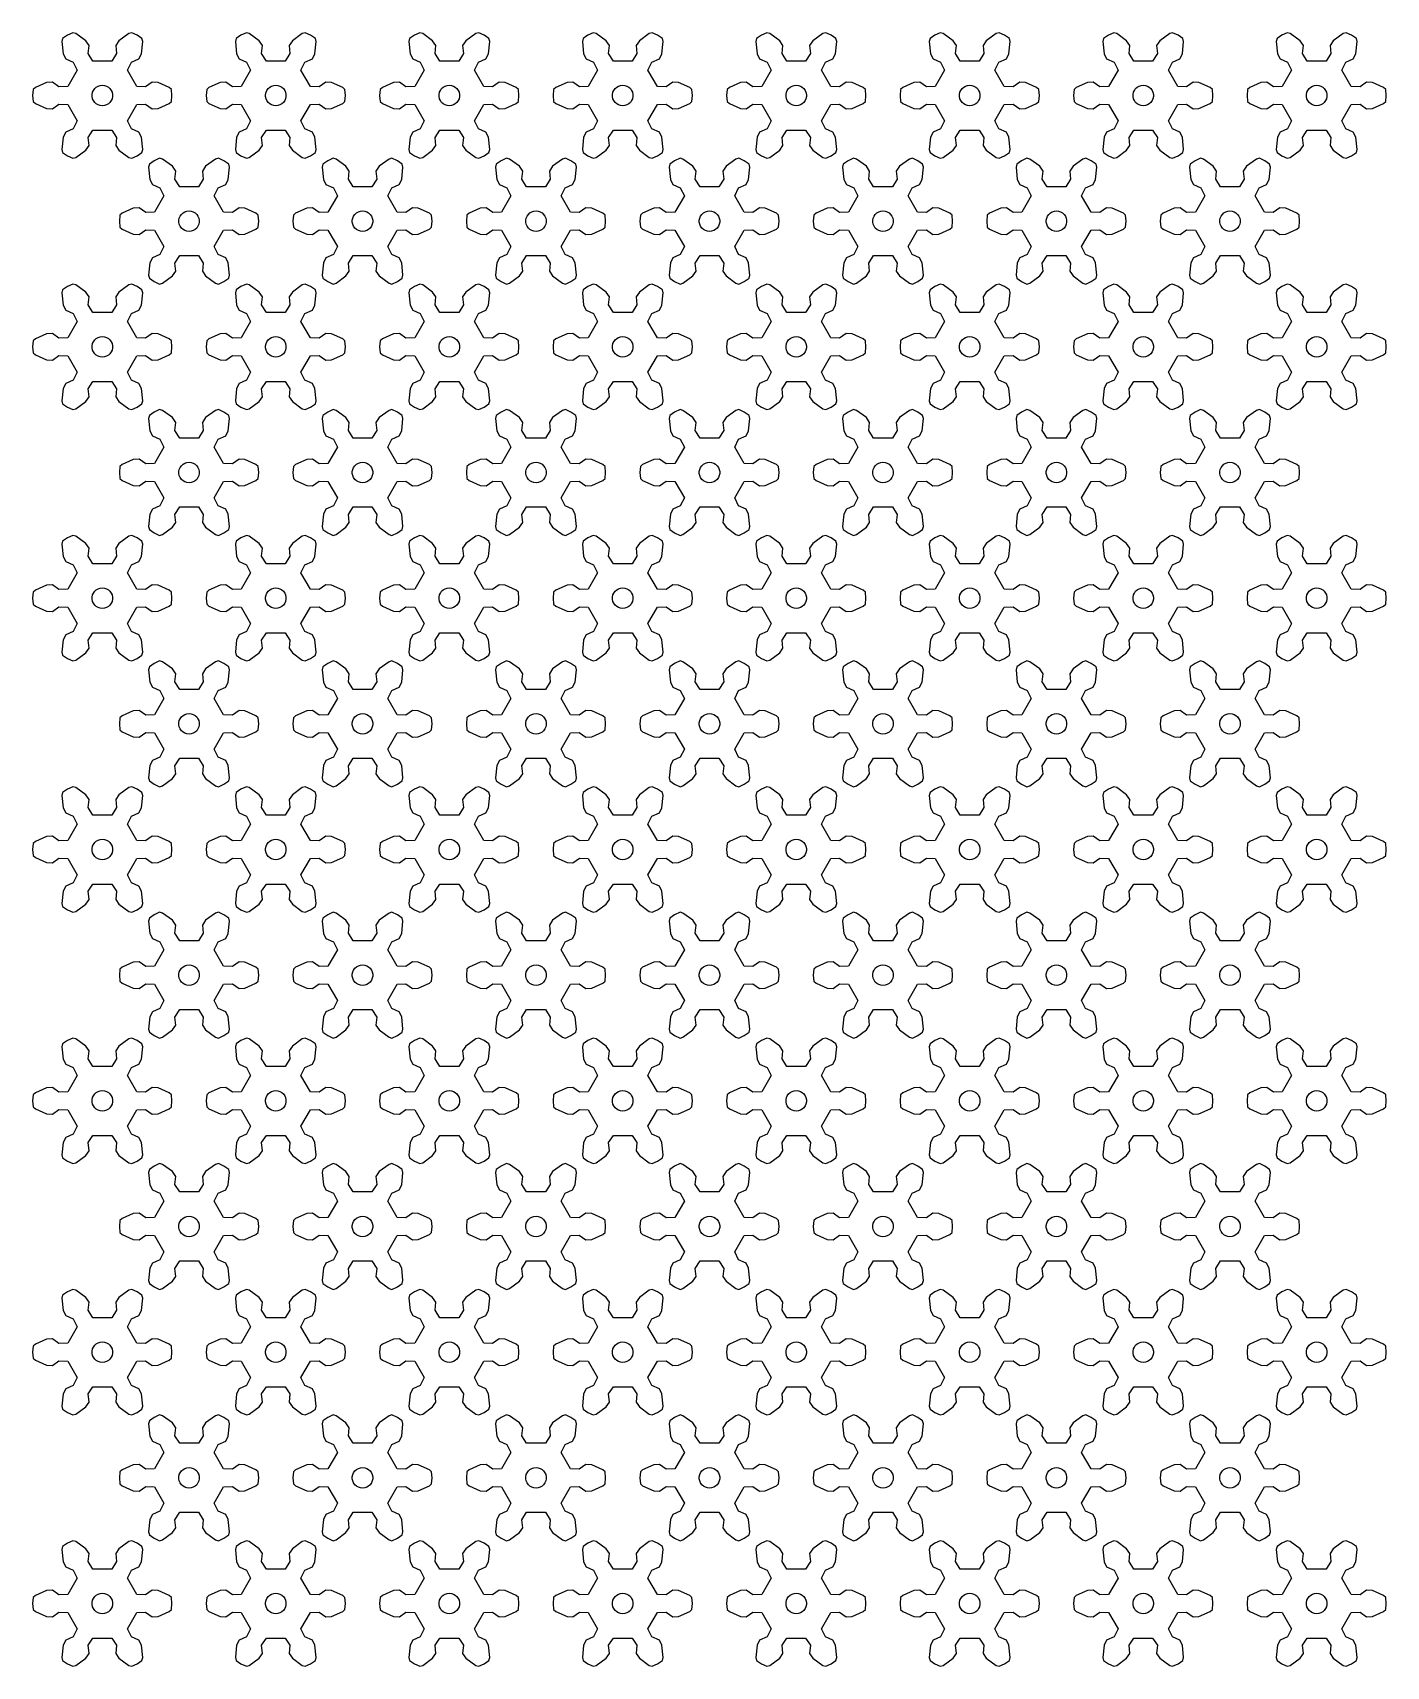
# Model space of a CAD drawing. Extents: x 0 to 198, y 0 to 239.
import ezdxf

# ---------------------------------------------------------------- set-up
doc = ezdxf.new("R2010")
doc.units = 0

msp = doc.modelspace()

# ---------------------------------------------------------------- linework, layer by layer
for p, q in [((5.88, 238.87), (5.09, 238.51)), ((6.31, 238.75), (5.88, 238.87)), ((14.49, 238.87), (14.06, 238.75)), ((15.28, 238.51), (14.49, 238.87)), ((31.25, 238.87), (30.46, 238.51)), ((31.68, 238.75), (31.25, 238.87)), ((39.87, 238.87), (39.43, 238.75)), ((40.65, 238.51), (39.87, 238.87)), ((56.62, 238.87), (55.84, 238.51)), ((57.06, 238.75), (56.62, 238.87)), ((65.24, 238.87), (64.8, 238.75)), ((66.02, 238.51), (65.24, 238.87)), ((81.99, 238.87), (81.21, 238.51)), ((82.43, 238.75), (81.99, 238.87)), ((90.61, 238.87), (90.18, 238.75)), ((91.39, 238.51), (90.61, 238.87)), ((107.37, 238.87), (106.58, 238.51)), ((107.8, 238.75), (107.37, 238.87)), ((115.98, 238.87), (115.55, 238.75)), ((116.77, 238.51), (115.98, 238.87)), ((132.74, 238.87), (131.95, 238.51)), ((133.17, 238.75), (132.74, 238.87)), ((141.35, 238.87), (140.92, 238.75)), ((142.14, 238.51), (141.35, 238.87)), ((158.11, 238.87), (157.32, 238.51)), ((158.54, 238.75), (158.11, 238.87)), ((166.72, 238.87), (166.29, 238.75)), ((167.51, 238.51), (166.72, 238.87)), ((183.48, 238.87), (182.7, 238.51)), ((183.92, 238.75), (183.48, 238.87)), ((192.1, 238.87), (191.66, 238.75)), ((192.88, 238.51), (192.1, 238.87)), ((4.38, 238.01), (4.27, 237.57)), ((4.27, 237.57), (4.46, 235.8)), ((5.09, 238.51), (4.38, 238.01)), ((7.76, 237.7), (6.31, 238.75)), ((8.24, 236.99), (7.76, 237.7)), ((8.11, 235.81), (8.24, 236.99)), ((12.61, 237.7), (12.14, 236.99)), ((12.14, 236.99), (12.26, 235.81)), ((14.06, 238.75), (12.61, 237.7)), ((15.99, 238.01), (15.28, 238.51)), ((15.91, 235.8), (16.1, 237.57)), ((16.1, 237.57), (15.99, 238.01)), ((29.76, 238.01), (29.65, 237.57)), ((29.65, 237.57), (29.83, 235.8)), ((30.46, 238.51), (29.76, 238.01)), ((33.13, 237.7), (31.68, 238.75)), ((33.61, 236.99), (33.13, 237.7)), ((33.48, 235.81), (33.61, 236.99)), ((37.99, 237.7), (37.51, 236.99)), ((37.51, 236.99), (37.63, 235.81)), ((39.43, 238.75), (37.99, 237.7)), ((41.36, 238.01), (40.65, 238.51)), ((41.29, 235.8), (41.47, 237.57)), ((41.47, 237.57), (41.36, 238.01)), ((55.13, 238.01), (55.02, 237.57)), ((55.02, 237.57), (55.2, 235.8)), ((55.84, 238.51), (55.13, 238.01)), ((58.5, 237.7), (57.06, 238.75)), ((58.98, 236.99), (58.5, 237.7)), ((58.86, 235.81), (58.98, 236.99)), ((63.36, 237.7), (62.88, 236.99)), ((62.88, 236.99), (63, 235.81)), ((64.8, 238.75), (63.36, 237.7)), ((66.73, 238.01), (66.02, 238.51)), ((66.66, 235.8), (66.84, 237.57)), ((66.84, 237.57), (66.73, 238.01)), ((80.5, 238.01), (80.39, 237.57)), ((80.39, 237.57), (80.57, 235.8)), ((81.21, 238.51), (80.5, 238.01)), ((83.87, 237.7), (82.43, 238.75)), ((84.35, 236.99), (83.87, 237.7)), ((84.23, 235.81), (84.35, 236.99)), ((88.73, 237.7), (88.25, 236.99)), ((88.25, 236.99), (88.38, 235.81)), ((90.18, 238.75), (88.73, 237.7)), ((92.1, 238.01), (91.39, 238.51)), ((92.03, 235.8), (92.21, 237.57)), ((92.21, 237.57), (92.1, 238.01)), ((105.87, 238.01), (105.76, 237.57)), ((105.76, 237.57), (105.95, 235.8)), ((106.58, 238.51), (105.87, 238.01)), ((109.25, 237.7), (107.8, 238.75)), ((109.72, 236.99), (109.25, 237.7)), ((109.6, 235.81), (109.72, 236.99)), ((114.1, 237.7), (113.62, 236.99)), ((113.62, 236.99), (113.75, 235.81)), ((115.55, 238.75), (114.1, 237.7)), ((117.48, 238.01), (116.77, 238.51)), ((117.4, 235.8), (117.59, 237.57)), ((117.59, 237.57), (117.48, 238.01)), ((131.24, 238.01), (131.13, 237.57)), ((131.13, 237.57), (131.32, 235.8)), ((131.95, 238.51), (131.24, 238.01)), ((134.62, 237.7), (133.17, 238.75)), ((135.09, 236.99), (134.62, 237.7)), ((134.97, 235.81), (135.09, 236.99)), ((139.47, 237.7), (139, 236.99)), ((139, 236.99), (139.12, 235.81)), ((140.92, 238.75), (139.47, 237.7)), ((142.85, 238.01), (142.14, 238.51)), ((142.77, 235.8), (142.96, 237.57)), ((142.96, 237.57), (142.85, 238.01)), ((156.61, 238.01), (156.5, 237.57)), ((156.5, 237.57), (156.69, 235.8)), ((157.32, 238.51), (156.61, 238.01)), ((159.99, 237.7), (158.54, 238.75)), ((160.47, 236.99), (159.99, 237.7)), ((160.34, 235.81), (160.47, 236.99)), ((164.84, 237.7), (164.37, 236.99)), ((164.37, 236.99), (164.49, 235.81)), ((166.29, 238.75), (164.84, 237.7)), ((168.22, 238.01), (167.51, 238.51)), ((168.14, 235.8), (168.33, 237.57)), ((168.33, 237.57), (168.22, 238.01)), ((181.99, 238.01), (181.88, 237.57)), ((181.88, 237.57), (182.06, 235.8)), ((182.7, 238.51), (181.99, 238.01)), ((185.36, 237.7), (183.92, 238.75)), ((185.84, 236.99), (185.36, 237.7)), ((185.71, 235.81), (185.84, 236.99)), ((190.22, 237.7), (189.74, 236.99)), ((189.74, 236.99), (189.86, 235.81)), ((191.66, 238.75), (190.22, 237.7)), ((193.59, 238.01), (192.88, 238.51)), ((193.52, 235.8), (193.7, 237.57)), ((193.7, 237.57), (193.59, 238.01)), ((4.46, 235.8), (4.83, 235.03)), ((4.83, 235.03), (5.92, 234.54)), ((5.92, 234.54), (6.51, 233.4)), ((8.81, 234.73), (8.11, 235.81)), ((11.56, 234.73), (8.81, 234.73)), ((12.26, 235.81), (11.56, 234.73)), ((13.87, 233.4), (14.45, 234.54)), ((14.45, 234.54), (15.54, 235.03)), ((15.54, 235.03), (15.91, 235.8)), ((29.83, 235.8), (30.2, 235.03)), ((30.2, 235.03), (31.29, 234.54)), ((31.29, 234.54), (31.88, 233.4)), ((34.18, 234.73), (33.48, 235.81)), ((36.93, 234.73), (34.18, 234.73)), ((37.63, 235.81), (36.93, 234.73)), ((39.24, 233.4), (39.82, 234.54)), ((39.82, 234.54), (40.91, 235.03)), ((40.91, 235.03), (41.29, 235.8)), ((55.2, 235.8), (55.58, 235.03)), ((55.58, 235.03), (56.67, 234.54)), ((56.67, 234.54), (57.25, 233.4)), ((59.55, 234.73), (58.86, 235.81)), ((62.31, 234.73), (59.55, 234.73)), ((63, 235.81), (62.31, 234.73)), ((64.61, 233.4), (65.19, 234.54)), ((65.19, 234.54), (66.28, 235.03)), ((66.28, 235.03), (66.66, 235.8)), ((80.57, 235.8), (80.95, 235.03)), ((80.95, 235.03), (82.04, 234.54)), ((82.04, 234.54), (82.62, 233.4)), ((84.93, 234.73), (84.23, 235.81)), ((87.68, 234.73), (84.93, 234.73)), ((88.38, 235.81), (87.68, 234.73)), ((89.98, 233.4), (90.57, 234.54)), ((90.57, 234.54), (91.66, 235.03)), ((91.66, 235.03), (92.03, 235.8)), ((105.95, 235.8), (106.32, 235.03)), ((106.32, 235.03), (107.41, 234.54)), ((107.41, 234.54), (107.99, 233.4)), ((110.3, 234.73), (109.6, 235.81)), ((113.05, 234.73), (110.3, 234.73)), ((113.75, 235.81), (113.05, 234.73)), ((115.35, 233.4), (115.94, 234.54)), ((115.94, 234.54), (117.03, 235.03)), ((117.03, 235.03), (117.4, 235.8)), ((131.32, 235.8), (131.69, 235.03)), ((131.69, 235.03), (132.78, 234.54)), ((132.78, 234.54), (133.37, 233.4)), ((135.67, 234.73), (134.97, 235.81)), ((138.42, 234.73), (135.67, 234.73)), ((139.12, 235.81), (138.42, 234.73)), ((140.72, 233.4), (141.31, 234.54)), ((141.31, 234.54), (142.4, 235.03)), ((142.4, 235.03), (142.77, 235.8)), ((156.69, 235.8), (157.06, 235.03)), ((157.06, 235.03), (158.15, 234.54)), ((158.15, 234.54), (158.74, 233.4)), ((161.04, 234.73), (160.34, 235.81)), ((163.79, 234.73), (161.04, 234.73)), ((164.49, 235.81), (163.79, 234.73)), ((166.1, 233.4), (166.68, 234.54)), ((166.68, 234.54), (167.77, 235.03)), ((167.77, 235.03), (168.14, 235.8)), ((182.06, 235.8), (182.43, 235.03)), ((182.43, 235.03), (183.52, 234.54)), ((183.52, 234.54), (184.11, 233.4)), ((186.41, 234.73), (185.71, 235.81)), ((189.16, 234.73), (186.41, 234.73)), ((189.86, 235.81), (189.16, 234.73)), ((191.47, 233.4), (192.05, 234.54)), ((192.05, 234.54), (193.14, 235.03)), ((193.14, 235.03), (193.52, 235.8)), ((6.51, 233.4), (5.13, 231.02)), ((15.24, 231.02), (13.87, 233.4)), ((31.88, 233.4), (30.5, 231.02)), ((40.61, 231.02), (39.24, 233.4)), ((57.25, 233.4), (55.87, 231.02)), ((65.98, 231.02), (64.61, 233.4)), ((82.62, 233.4), (81.25, 231.02)), ((91.36, 231.02), (89.98, 233.4)), ((107.99, 233.4), (106.62, 231.02)), ((116.73, 231.02), (115.35, 233.4)), ((133.37, 233.4), (131.99, 231.02)), ((142.1, 231.02), (140.72, 233.4)), ((158.74, 233.4), (157.36, 231.02)), ((167.47, 231.02), (166.1, 233.4)), ((184.11, 233.4), (182.73, 231.02)), ((192.84, 231.02), (191.47, 233.4)), ((0.08, 230.55), (0, 229.69)), ((0, 229.69), (0.08, 228.82)), ((0.4, 230.86), (0.08, 230.55)), ((2.03, 231.59), (0.4, 230.86)), ((2.88, 231.65), (2.03, 231.59)), ((3.85, 230.95), (2.88, 231.65)), ((5.13, 231.02), (3.85, 230.95)), ((8.69, 229.84), (8.76, 230.15)), ((8.69, 229.53), (8.69, 229.84)), ((8.76, 229.22), (8.69, 229.53)), ((8.76, 230.15), (8.89, 230.44)), ((8.89, 230.44), (9.07, 230.69)), ((9.07, 230.69), (9.3, 230.9)), ((9.3, 230.9), (9.58, 231.06)), ((9.58, 231.06), (9.87, 231.15)), ((9.87, 231.15), (10.19, 231.19)), ((10.19, 231.19), (10.5, 231.15)), ((10.5, 231.15), (10.8, 231.06)), ((10.8, 231.06), (11.07, 230.9)), ((11.07, 230.9), (11.3, 230.69)), ((11.3, 230.69), (11.48, 230.44)), ((11.48, 230.44), (11.61, 230.15)), ((11.61, 230.15), (11.68, 229.84)), ((11.68, 229.53), (11.61, 229.22)), ((11.68, 229.84), (11.68, 229.53)), ((16.52, 230.95), (15.24, 231.02)), ((17.49, 231.65), (16.52, 230.95)), ((18.34, 231.59), (17.49, 231.65)), ((19.97, 230.86), (18.34, 231.59)), ((20.3, 230.55), (19.97, 230.86)), ((20.37, 229.69), (20.3, 230.55)), ((20.3, 228.82), (20.37, 229.69)), ((25.45, 230.55), (25.37, 229.69)), ((25.37, 229.69), (25.45, 228.82)), ((25.77, 230.86), (25.45, 230.55)), ((27.4, 231.59), (25.77, 230.86)), ((28.25, 231.65), (27.4, 231.59)), ((29.22, 230.95), (28.25, 231.65)), ((30.5, 231.02), (29.22, 230.95)), ((34.07, 229.84), (34.13, 230.15)), ((34.07, 229.53), (34.07, 229.84)), ((34.13, 229.22), (34.07, 229.53)), ((34.13, 230.15), (34.26, 230.44)), ((34.26, 230.44), (34.44, 230.69)), ((34.44, 230.69), (34.68, 230.9)), ((34.68, 230.9), (34.95, 231.06)), ((34.95, 231.06), (35.25, 231.15)), ((35.25, 231.15), (35.56, 231.19)), ((35.56, 231.19), (35.87, 231.15)), ((35.87, 231.15), (36.17, 231.06)), ((36.17, 231.06), (36.44, 230.9)), ((36.44, 230.9), (36.67, 230.69)), ((36.67, 230.69), (36.86, 230.44)), ((36.86, 230.44), (36.98, 230.15)), ((36.98, 230.15), (37.05, 229.84)), ((37.05, 229.53), (36.98, 229.22)), ((37.05, 229.84), (37.05, 229.53)), ((41.9, 230.95), (40.61, 231.02)), ((42.86, 231.65), (41.9, 230.95)), ((43.71, 231.59), (42.86, 231.65)), ((45.34, 230.86), (43.71, 231.59)), ((45.67, 230.55), (45.34, 230.86)), ((45.74, 229.69), (45.67, 230.55)), ((45.67, 228.82), (45.74, 229.69)), ((50.82, 230.55), (50.74, 229.69)), ((50.74, 229.69), (50.82, 228.82)), ((51.14, 230.86), (50.82, 230.55)), ((52.77, 231.59), (51.14, 230.86)), ((53.63, 231.65), (52.77, 231.59)), ((54.59, 230.95), (53.63, 231.65)), ((55.87, 231.02), (54.59, 230.95)), ((59.44, 229.84), (59.5, 230.15)), ((59.44, 229.53), (59.44, 229.84)), ((59.5, 229.22), (59.44, 229.53)), ((59.5, 230.15), (59.63, 230.44)), ((59.63, 230.44), (59.81, 230.69)), ((59.81, 230.69), (60.05, 230.9)), ((60.05, 230.9), (60.32, 231.06)), ((60.32, 231.06), (60.62, 231.15)), ((60.62, 231.15), (60.93, 231.19)), ((60.93, 231.19), (61.24, 231.15)), ((61.24, 231.15), (61.54, 231.06)), ((61.54, 231.06), (61.81, 230.9)), ((61.81, 230.9), (62.04, 230.69)), ((62.04, 230.69), (62.23, 230.44)), ((62.23, 230.44), (62.36, 230.15)), ((62.36, 230.15), (62.42, 229.84)), ((62.42, 229.53), (62.36, 229.22)), ((62.42, 229.84), (62.42, 229.53)), ((67.27, 230.95), (65.98, 231.02)), ((68.23, 231.65), (67.27, 230.95)), ((69.08, 231.59), (68.23, 231.65)), ((70.72, 230.86), (69.08, 231.59)), ((71.04, 230.55), (70.72, 230.86)), ((71.12, 229.69), (71.04, 230.55)), ((71.04, 228.82), (71.12, 229.69)), ((76.19, 230.55), (76.12, 229.69)), ((76.12, 229.69), (76.19, 228.82)), ((76.52, 230.86), (76.19, 230.55)), ((78.15, 231.59), (76.52, 230.86)), ((79, 231.65), (78.15, 231.59)), ((79.96, 230.95), (79, 231.65)), ((81.25, 231.02), (79.96, 230.95)), ((84.81, 229.84), (84.87, 230.15)), ((84.81, 229.53), (84.81, 229.84)), ((84.87, 229.22), (84.81, 229.53)), ((84.87, 230.15), (85, 230.44)), ((85, 230.44), (85.19, 230.69)), ((85.19, 230.69), (85.42, 230.9)), ((85.42, 230.9), (85.69, 231.06)), ((85.69, 231.06), (85.99, 231.15)), ((85.99, 231.15), (86.3, 231.19)), ((86.3, 231.19), (86.61, 231.15)), ((86.61, 231.15), (86.91, 231.06)), ((86.91, 231.06), (87.18, 230.9)), ((87.18, 230.9), (87.42, 230.69)), ((87.42, 230.69), (87.6, 230.44)), ((87.6, 230.44), (87.73, 230.15)), ((87.73, 230.15), (87.79, 229.84)), ((87.79, 229.53), (87.73, 229.22)), ((87.79, 229.84), (87.79, 229.53)), ((92.64, 230.95), (91.36, 231.02)), ((93.61, 231.65), (92.64, 230.95)), ((94.46, 231.59), (93.61, 231.65)), ((96.09, 230.86), (94.46, 231.59)), ((96.41, 230.55), (96.09, 230.86)), ((96.49, 229.69), (96.41, 230.55)), ((96.41, 228.82), (96.49, 229.69)), ((101.56, 230.55), (101.49, 229.69)), ((101.49, 229.69), (101.56, 228.82)), ((101.89, 230.86), (101.56, 230.55)), ((103.52, 231.59), (101.89, 230.86)), ((104.37, 231.65), (103.52, 231.59)), ((105.34, 230.95), (104.37, 231.65)), ((106.62, 231.02), (105.34, 230.95)), ((110.18, 229.84), (110.25, 230.15)), ((110.18, 229.53), (110.18, 229.84)), ((110.25, 229.22), (110.18, 229.53)), ((110.25, 230.15), (110.37, 230.44)), ((110.37, 230.44), (110.56, 230.69)), ((110.56, 230.69), (110.79, 230.9)), ((110.79, 230.9), (111.06, 231.06)), ((111.06, 231.06), (111.36, 231.15)), ((111.36, 231.15), (111.67, 231.19)), ((111.67, 231.19), (111.99, 231.15)), ((111.99, 231.15), (112.28, 231.06)), ((112.28, 231.06), (112.55, 230.9)), ((112.55, 230.9), (112.79, 230.69)), ((112.79, 230.69), (112.97, 230.44)), ((112.97, 230.44), (113.1, 230.15)), ((113.1, 230.15), (113.17, 229.84)), ((113.17, 229.53), (113.1, 229.22)), ((113.17, 229.84), (113.17, 229.53)), ((118.01, 230.95), (116.73, 231.02)), ((118.98, 231.65), (118.01, 230.95)), ((119.83, 231.59), (118.98, 231.65)), ((121.46, 230.86), (119.83, 231.59)), ((121.78, 230.55), (121.46, 230.86)), ((121.86, 229.69), (121.78, 230.55)), ((121.78, 228.82), (121.86, 229.69)), ((126.93, 230.55), (126.86, 229.69)), ((126.86, 229.69), (126.93, 228.82)), ((127.26, 230.86), (126.93, 230.55)), ((128.89, 231.59), (127.26, 230.86)), ((129.74, 231.65), (128.89, 231.59)), ((130.71, 230.95), (129.74, 231.65)), ((131.99, 231.02), (130.71, 230.95)), ((135.55, 229.84), (135.62, 230.15)), ((135.55, 229.53), (135.55, 229.84)), ((135.62, 229.22), (135.55, 229.53)), ((135.62, 230.15), (135.75, 230.44)), ((135.75, 230.44), (135.93, 230.69)), ((135.93, 230.69), (136.16, 230.9)), ((136.16, 230.9), (136.43, 231.06)), ((136.43, 231.06), (136.73, 231.15)), ((136.73, 231.15), (137.05, 231.19)), ((137.05, 231.19), (137.36, 231.15)), ((137.36, 231.15), (137.66, 231.06)), ((137.66, 231.06), (137.93, 230.9)), ((137.93, 230.9), (138.16, 230.69)), ((138.16, 230.69), (138.34, 230.44)), ((138.34, 230.44), (138.47, 230.15)), ((138.47, 230.15), (138.54, 229.84)), ((138.54, 229.53), (138.47, 229.22)), ((138.54, 229.84), (138.54, 229.53)), ((143.38, 230.95), (142.1, 231.02)), ((144.35, 231.65), (143.38, 230.95)), ((145.2, 231.59), (144.35, 231.65)), ((146.83, 230.86), (145.2, 231.59)), ((147.16, 230.55), (146.83, 230.86)), ((147.23, 229.69), (147.16, 230.55)), ((147.16, 228.82), (147.23, 229.69)), ((152.31, 230.55), (152.23, 229.69)), ((152.23, 229.69), (152.31, 228.82)), ((152.63, 230.86), (152.31, 230.55)), ((154.26, 231.59), (152.63, 230.86)), ((155.11, 231.65), (154.26, 231.59)), ((156.08, 230.95), (155.11, 231.65)), ((157.36, 231.02), (156.08, 230.95)), ((160.93, 229.84), (160.99, 230.15)), ((160.93, 229.53), (160.93, 229.84)), ((160.99, 229.22), (160.93, 229.53)), ((160.99, 230.15), (161.12, 230.44)), ((161.12, 230.44), (161.3, 230.69)), ((161.3, 230.69), (161.54, 230.9)), ((161.54, 230.9), (161.81, 231.06)), ((161.81, 231.06), (162.11, 231.15)), ((162.11, 231.15), (162.42, 231.19)), ((162.42, 231.19), (162.73, 231.15)), ((162.73, 231.15), (163.03, 231.06)), ((163.03, 231.06), (163.3, 230.9)), ((163.3, 230.9), (163.53, 230.69)), ((163.53, 230.69), (163.72, 230.44)), ((163.72, 230.44), (163.84, 230.15)), ((163.84, 230.15), (163.91, 229.84)), ((163.91, 229.53), (163.84, 229.22)), ((163.91, 229.84), (163.91, 229.53)), ((168.76, 230.95), (167.47, 231.02)), ((169.72, 231.65), (168.76, 230.95)), ((170.57, 231.59), (169.72, 231.65)), ((172.2, 230.86), (170.57, 231.59)), ((172.53, 230.55), (172.2, 230.86)), ((172.6, 229.69), (172.53, 230.55)), ((172.53, 228.82), (172.6, 229.69)), ((177.68, 230.55), (177.6, 229.69)), ((177.6, 229.69), (177.68, 228.82)), ((178, 230.86), (177.68, 230.55)), ((179.63, 231.59), (178, 230.86)), ((180.48, 231.65), (179.63, 231.59)), ((181.45, 230.95), (180.48, 231.65)), ((182.73, 231.02), (181.45, 230.95)), ((186.3, 229.84), (186.36, 230.15)), ((186.3, 229.53), (186.3, 229.84)), ((186.36, 229.22), (186.3, 229.53)), ((186.36, 230.15), (186.49, 230.44)), ((186.49, 230.44), (186.67, 230.69)), ((186.67, 230.69), (186.91, 230.9)), ((186.91, 230.9), (187.18, 231.06)), ((187.18, 231.06), (187.48, 231.15)), ((187.48, 231.15), (187.79, 231.19)), ((187.79, 231.19), (188.1, 231.15)), ((188.1, 231.15), (188.4, 231.06)), ((188.4, 231.06), (188.67, 230.9)), ((188.67, 230.9), (188.9, 230.69)), ((188.9, 230.69), (189.09, 230.44)), ((189.09, 230.44), (189.22, 230.15)), ((189.22, 230.15), (189.28, 229.84)), ((189.28, 229.53), (189.22, 229.22)), ((189.28, 229.84), (189.28, 229.53)), ((194.13, 230.95), (192.84, 231.02)), ((195.09, 231.65), (194.13, 230.95)), ((195.94, 231.59), (195.09, 231.65)), ((197.57, 230.86), (195.94, 231.59)), ((197.9, 230.55), (197.57, 230.86)), ((197.97, 229.69), (197.9, 230.55)), ((197.9, 228.82), (197.97, 229.69)), ((0.08, 228.82), (0.4, 228.51)), ((0.4, 228.51), (2.03, 227.78)), ((2.03, 227.78), (2.88, 227.72)), ((2.88, 227.72), (3.85, 228.42)), ((3.85, 228.42), (5.13, 228.36)), ((5.13, 228.36), (6.51, 225.97)), ((8.89, 228.94), (8.76, 229.22)), ((9.07, 228.68), (8.89, 228.94)), ((9.3, 228.47), (9.07, 228.68)), ((9.58, 228.32), (9.3, 228.47)), ((9.87, 228.22), (9.58, 228.32)), ((10.19, 228.19), (9.87, 228.22)), ((10.5, 228.22), (10.19, 228.19)), ((10.8, 228.32), (10.5, 228.22)), ((11.07, 228.47), (10.8, 228.32)), ((11.3, 228.68), (11.07, 228.47)), ((11.48, 228.94), (11.3, 228.68)), ((11.61, 229.22), (11.48, 228.94)), ((13.87, 225.97), (15.24, 228.36)), ((15.24, 228.36), (16.52, 228.42)), ((16.52, 228.42), (17.49, 227.72)), ((17.49, 227.72), (18.34, 227.78)), ((18.34, 227.78), (19.97, 228.51)), ((19.97, 228.51), (20.3, 228.82)), ((25.45, 228.82), (25.77, 228.51)), ((25.77, 228.51), (27.4, 227.78)), ((27.4, 227.78), (28.25, 227.72)), ((28.25, 227.72), (29.22, 228.42)), ((29.22, 228.42), (30.5, 228.36)), ((30.5, 228.36), (31.88, 225.97)), ((34.26, 228.94), (34.13, 229.22)), ((34.44, 228.68), (34.26, 228.94)), ((34.68, 228.47), (34.44, 228.68)), ((34.95, 228.32), (34.68, 228.47)), ((35.25, 228.22), (34.95, 228.32)), ((35.56, 228.19), (35.25, 228.22)), ((35.87, 228.22), (35.56, 228.19)), ((36.17, 228.32), (35.87, 228.22)), ((36.44, 228.47), (36.17, 228.32)), ((36.67, 228.68), (36.44, 228.47)), ((36.86, 228.94), (36.67, 228.68)), ((36.98, 229.22), (36.86, 228.94)), ((39.24, 225.97), (40.61, 228.36)), ((40.61, 228.36), (41.9, 228.42)), ((41.9, 228.42), (42.86, 227.72)), ((42.86, 227.72), (43.71, 227.78)), ((43.71, 227.78), (45.34, 228.51)), ((45.34, 228.51), (45.67, 228.82)), ((50.82, 228.82), (51.14, 228.51)), ((51.14, 228.51), (52.77, 227.78)), ((52.77, 227.78), (53.63, 227.72)), ((53.63, 227.72), (54.59, 228.42)), ((54.59, 228.42), (55.87, 228.36)), ((55.87, 228.36), (57.25, 225.97)), ((59.63, 228.94), (59.5, 229.22)), ((59.81, 228.68), (59.63, 228.94)), ((60.05, 228.47), (59.81, 228.68)), ((60.32, 228.32), (60.05, 228.47)), ((60.62, 228.22), (60.32, 228.32)), ((60.93, 228.19), (60.62, 228.22)), ((61.24, 228.22), (60.93, 228.19)), ((61.54, 228.32), (61.24, 228.22)), ((61.81, 228.47), (61.54, 228.32)), ((62.04, 228.68), (61.81, 228.47)), ((62.23, 228.94), (62.04, 228.68)), ((62.36, 229.22), (62.23, 228.94)), ((64.61, 225.97), (65.98, 228.36)), ((65.98, 228.36), (67.27, 228.42)), ((67.27, 228.42), (68.23, 227.72)), ((68.23, 227.72), (69.08, 227.78)), ((69.08, 227.78), (70.72, 228.51)), ((70.72, 228.51), (71.04, 228.82)), ((76.19, 228.82), (76.52, 228.51)), ((76.52, 228.51), (78.15, 227.78)), ((78.15, 227.78), (79, 227.72)), ((79, 227.72), (79.96, 228.42)), ((79.96, 228.42), (81.25, 228.36)), ((81.25, 228.36), (82.62, 225.97)), ((85, 228.94), (84.87, 229.22)), ((85.19, 228.68), (85, 228.94)), ((85.42, 228.47), (85.19, 228.68)), ((85.69, 228.32), (85.42, 228.47)), ((85.99, 228.22), (85.69, 228.32)), ((86.3, 228.19), (85.99, 228.22)), ((86.61, 228.22), (86.3, 228.19)), ((86.91, 228.32), (86.61, 228.22)), ((87.18, 228.47), (86.91, 228.32)), ((87.42, 228.68), (87.18, 228.47)), ((87.6, 228.94), (87.42, 228.68)), ((87.73, 229.22), (87.6, 228.94)), ((89.98, 225.97), (91.36, 228.36)), ((91.36, 228.36), (92.64, 228.42)), ((92.64, 228.42), (93.61, 227.72)), ((93.61, 227.72), (94.46, 227.78)), ((94.46, 227.78), (96.09, 228.51)), ((96.09, 228.51), (96.41, 228.82)), ((101.56, 228.82), (101.89, 228.51)), ((101.89, 228.51), (103.52, 227.78)), ((103.52, 227.78), (104.37, 227.72)), ((104.37, 227.72), (105.34, 228.42)), ((105.34, 228.42), (106.62, 228.36)), ((106.62, 228.36), (107.99, 225.97)), ((110.37, 228.94), (110.25, 229.22)), ((110.56, 228.68), (110.37, 228.94)), ((110.79, 228.47), (110.56, 228.68)), ((111.06, 228.32), (110.79, 228.47)), ((111.36, 228.22), (111.06, 228.32)), ((111.67, 228.19), (111.36, 228.22)), ((111.99, 228.22), (111.67, 228.19)), ((112.28, 228.32), (111.99, 228.22)), ((112.55, 228.47), (112.28, 228.32)), ((112.79, 228.68), (112.55, 228.47)), ((112.97, 228.94), (112.79, 228.68)), ((113.1, 229.22), (112.97, 228.94)), ((115.35, 225.97), (116.73, 228.36)), ((116.73, 228.36), (118.01, 228.42)), ((118.01, 228.42), (118.98, 227.72)), ((118.98, 227.72), (119.83, 227.78)), ((119.83, 227.78), (121.46, 228.51)), ((121.46, 228.51), (121.78, 228.82)), ((126.93, 228.82), (127.26, 228.51)), ((127.26, 228.51), (128.89, 227.78)), ((128.89, 227.78), (129.74, 227.72)), ((129.74, 227.72), (130.71, 228.42)), ((130.71, 228.42), (131.99, 228.36)), ((131.99, 228.36), (133.37, 225.97)), ((135.75, 228.94), (135.62, 229.22)), ((135.93, 228.68), (135.75, 228.94)), ((136.16, 228.47), (135.93, 228.68)), ((136.43, 228.32), (136.16, 228.47)), ((136.73, 228.22), (136.43, 228.32)), ((137.05, 228.19), (136.73, 228.22)), ((137.36, 228.22), (137.05, 228.19)), ((137.66, 228.32), (137.36, 228.22)), ((137.93, 228.47), (137.66, 228.32)), ((138.16, 228.68), (137.93, 228.47)), ((138.34, 228.94), (138.16, 228.68)), ((138.47, 229.22), (138.34, 228.94)), ((140.72, 225.97), (142.1, 228.36)), ((142.1, 228.36), (143.38, 228.42)), ((143.38, 228.42), (144.35, 227.72)), ((144.35, 227.72), (145.2, 227.78)), ((145.2, 227.78), (146.83, 228.51)), ((146.83, 228.51), (147.16, 228.82)), ((152.31, 228.82), (152.63, 228.51)), ((152.63, 228.51), (154.26, 227.78)), ((154.26, 227.78), (155.11, 227.72)), ((155.11, 227.72), (156.08, 228.42)), ((156.08, 228.42), (157.36, 228.36)), ((157.36, 228.36), (158.74, 225.97)), ((161.12, 228.94), (160.99, 229.22)), ((161.3, 228.68), (161.12, 228.94)), ((161.54, 228.47), (161.3, 228.68)), ((161.81, 228.32), (161.54, 228.47)), ((162.11, 228.22), (161.81, 228.32)), ((162.42, 228.19), (162.11, 228.22)), ((162.73, 228.22), (162.42, 228.19)), ((163.03, 228.32), (162.73, 228.22)), ((163.3, 228.47), (163.03, 228.32)), ((163.53, 228.68), (163.3, 228.47)), ((163.72, 228.94), (163.53, 228.68)), ((163.84, 229.22), (163.72, 228.94)), ((166.1, 225.97), (167.47, 228.36)), ((167.47, 228.36), (168.76, 228.42)), ((168.76, 228.42), (169.72, 227.72)), ((169.72, 227.72), (170.57, 227.78)), ((170.57, 227.78), (172.2, 228.51)), ((172.2, 228.51), (172.53, 228.82)), ((177.68, 228.82), (178, 228.51)), ((178, 228.51), (179.63, 227.78)), ((179.63, 227.78), (180.48, 227.72)), ((180.48, 227.72), (181.45, 228.42)), ((181.45, 228.42), (182.73, 228.36)), ((182.73, 228.36), (184.11, 225.97)), ((186.49, 228.94), (186.36, 229.22)), ((186.67, 228.68), (186.49, 228.94)), ((186.91, 228.47), (186.67, 228.68)), ((187.18, 228.32), (186.91, 228.47)), ((187.48, 228.22), (187.18, 228.32)), ((187.79, 228.19), (187.48, 228.22)), ((188.1, 228.22), (187.79, 228.19)), ((188.4, 228.32), (188.1, 228.22)), ((188.67, 228.47), (188.4, 228.32)), ((188.9, 228.68), (188.67, 228.47)), ((189.09, 228.94), (188.9, 228.68)), ((189.22, 229.22), (189.09, 228.94)), ((191.47, 225.97), (192.84, 228.36)), ((192.84, 228.36), (194.13, 228.42)), ((194.13, 228.42), (195.09, 227.72)), ((195.09, 227.72), (195.94, 227.78)), ((195.94, 227.78), (197.57, 228.51)), ((197.57, 228.51), (197.9, 228.82)), ((5.92, 224.83), (4.83, 224.34)), ((6.51, 225.97), (5.92, 224.83)), ((8.11, 223.56), (8.81, 224.64)), ((8.81, 224.64), (11.56, 224.64)), ((11.56, 224.64), (12.26, 223.56)), ((14.45, 224.83), (13.87, 225.97)), ((15.54, 224.34), (14.45, 224.83)), ((31.29, 224.83), (30.2, 224.34)), ((31.88, 225.97), (31.29, 224.83)), ((33.48, 223.56), (34.18, 224.64)), ((34.18, 224.64), (36.93, 224.64)), ((36.93, 224.64), (37.63, 223.56)), ((39.82, 224.83), (39.24, 225.97)), ((40.91, 224.34), (39.82, 224.83)), ((56.67, 224.83), (55.58, 224.34)), ((57.25, 225.97), (56.67, 224.83)), ((58.86, 223.56), (59.55, 224.64)), ((59.55, 224.64), (62.31, 224.64)), ((62.31, 224.64), (63, 223.56)), ((65.19, 224.83), (64.61, 225.97)), ((66.28, 224.34), (65.19, 224.83)), ((82.04, 224.83), (80.95, 224.34)), ((82.62, 225.97), (82.04, 224.83)), ((84.23, 223.56), (84.93, 224.64)), ((84.93, 224.64), (87.68, 224.64)), ((87.68, 224.64), (88.38, 223.56)), ((90.57, 224.83), (89.98, 225.97)), ((91.66, 224.34), (90.57, 224.83)), ((107.41, 224.83), (106.32, 224.34)), ((107.99, 225.97), (107.41, 224.83)), ((109.6, 223.56), (110.3, 224.64)), ((110.3, 224.64), (113.05, 224.64)), ((113.05, 224.64), (113.75, 223.56)), ((115.94, 224.83), (115.35, 225.97)), ((117.03, 224.34), (115.94, 224.83)), ((132.78, 224.83), (131.69, 224.34)), ((133.37, 225.97), (132.78, 224.83)), ((134.97, 223.56), (135.67, 224.64)), ((135.67, 224.64), (138.42, 224.64)), ((138.42, 224.64), (139.12, 223.56)), ((141.31, 224.83), (140.72, 225.97)), ((142.4, 224.34), (141.31, 224.83)), ((158.15, 224.83), (157.06, 224.34)), ((158.74, 225.97), (158.15, 224.83)), ((160.34, 223.56), (161.04, 224.64)), ((161.04, 224.64), (163.79, 224.64)), ((163.79, 224.64), (164.49, 223.56)), ((166.68, 224.83), (166.1, 225.97)), ((167.77, 224.34), (166.68, 224.83)), ((183.52, 224.83), (182.43, 224.34)), ((184.11, 225.97), (183.52, 224.83)), ((185.71, 223.56), (186.41, 224.64)), ((186.41, 224.64), (189.16, 224.64)), ((189.16, 224.64), (189.86, 223.56)), ((192.05, 224.83), (191.47, 225.97)), ((193.14, 224.34), (192.05, 224.83)), ((4.46, 223.58), (4.27, 221.8)), ((4.83, 224.34), (4.46, 223.58)), ((7.76, 221.67), (8.24, 222.38)), ((8.24, 222.38), (8.11, 223.56)), ((12.26, 223.56), (12.14, 222.38)), ((12.14, 222.38), (12.61, 221.67)), ((15.91, 223.58), (15.54, 224.34)), ((16.1, 221.8), (15.91, 223.58)), ((29.83, 223.58), (29.65, 221.8)), ((30.2, 224.34), (29.83, 223.58)), ((33.13, 221.67), (33.61, 222.38)), ((33.61, 222.38), (33.48, 223.56)), ((37.63, 223.56), (37.51, 222.38)), ((37.51, 222.38), (37.99, 221.67)), ((41.29, 223.58), (40.91, 224.34)), ((41.47, 221.8), (41.29, 223.58)), ((55.2, 223.58), (55.02, 221.8)), ((55.58, 224.34), (55.2, 223.58)), ((58.5, 221.67), (58.98, 222.38)), ((58.98, 222.38), (58.86, 223.56)), ((63, 223.56), (62.88, 222.38)), ((62.88, 222.38), (63.36, 221.67)), ((66.66, 223.58), (66.28, 224.34)), ((66.84, 221.8), (66.66, 223.58)), ((80.57, 223.58), (80.39, 221.8)), ((80.95, 224.34), (80.57, 223.58)), ((83.87, 221.67), (84.35, 222.38)), ((84.35, 222.38), (84.23, 223.56)), ((88.38, 223.56), (88.25, 222.38)), ((88.25, 222.38), (88.73, 221.67)), ((92.03, 223.58), (91.66, 224.34)), ((92.21, 221.8), (92.03, 223.58)), ((105.95, 223.58), (105.76, 221.8)), ((106.32, 224.34), (105.95, 223.58)), ((109.25, 221.67), (109.72, 222.38)), ((109.72, 222.38), (109.6, 223.56)), ((113.75, 223.56), (113.62, 222.38)), ((113.62, 222.38), (114.1, 221.67)), ((117.4, 223.58), (117.03, 224.34)), ((117.59, 221.8), (117.4, 223.58)), ((131.32, 223.58), (131.13, 221.8)), ((131.69, 224.34), (131.32, 223.58)), ((134.62, 221.67), (135.09, 222.38)), ((135.09, 222.38), (134.97, 223.56)), ((139.12, 223.56), (139, 222.38)), ((139, 222.38), (139.47, 221.67)), ((142.77, 223.58), (142.4, 224.34)), ((142.96, 221.8), (142.77, 223.58)), ((156.69, 223.58), (156.5, 221.8)), ((157.06, 224.34), (156.69, 223.58)), ((159.99, 221.67), (160.47, 222.38)), ((160.47, 222.38), (160.34, 223.56)), ((164.49, 223.56), (164.37, 222.38)), ((164.37, 222.38), (164.84, 221.67)), ((168.14, 223.58), (167.77, 224.34)), ((168.33, 221.8), (168.14, 223.58)), ((182.06, 223.58), (181.88, 221.8)), ((182.43, 224.34), (182.06, 223.58)), ((185.36, 221.67), (185.84, 222.38)), ((185.84, 222.38), (185.71, 223.56)), ((189.86, 223.56), (189.74, 222.38)), ((189.74, 222.38), (190.22, 221.67)), ((193.52, 223.58), (193.14, 224.34)), ((193.7, 221.8), (193.52, 223.58)), ((4.27, 221.8), (4.38, 221.36)), ((4.38, 221.36), (5.09, 220.86)), ((5.09, 220.86), (5.88, 220.5)), ((5.88, 220.5), (6.31, 220.62)), ((6.31, 220.62), (7.76, 221.67)), ((12.61, 221.67), (14.06, 220.62)), ((14.06, 220.62), (14.49, 220.5)), ((14.49, 220.5), (15.28, 220.86)), ((15.28, 220.86), (15.99, 221.36)), ((15.99, 221.36), (16.1, 221.8)), ((17.78, 220.13), (17.07, 219.64)), ((18.56, 220.5), (17.78, 220.13)), ((19, 220.37), (18.56, 220.5)), ((20.44, 219.33), (19, 220.37)), ((26.75, 220.37), (25.3, 219.33)), ((27.18, 220.5), (26.75, 220.37)), ((27.96, 220.13), (27.18, 220.5)), ((28.67, 219.64), (27.96, 220.13)), ((29.65, 221.8), (29.76, 221.36)), ((29.76, 221.36), (30.46, 220.86)), ((30.46, 220.86), (31.25, 220.5)), ((31.25, 220.5), (31.68, 220.62)), ((31.68, 220.62), (33.13, 221.67)), ((37.99, 221.67), (39.43, 220.62)), ((39.43, 220.62), (39.87, 220.5)), ((39.87, 220.5), (40.65, 220.86)), ((40.65, 220.86), (41.36, 221.36)), ((41.36, 221.36), (41.47, 221.8)), ((43.15, 220.13), (42.44, 219.64)), ((43.94, 220.5), (43.15, 220.13)), ((44.37, 220.37), (43.94, 220.5)), ((45.82, 219.33), (44.37, 220.37)), ((52.12, 220.37), (50.67, 219.33)), ((52.55, 220.5), (52.12, 220.37)), ((53.34, 220.13), (52.55, 220.5)), ((54.05, 219.64), (53.34, 220.13)), ((55.02, 221.8), (55.13, 221.36)), ((55.13, 221.36), (55.84, 220.86)), ((55.84, 220.86), (56.62, 220.5)), ((56.62, 220.5), (57.06, 220.62)), ((57.06, 220.62), (58.5, 221.67)), ((63.36, 221.67), (64.8, 220.62)), ((64.8, 220.62), (65.24, 220.5)), ((65.24, 220.5), (66.02, 220.86)), ((66.02, 220.86), (66.73, 221.36)), ((66.73, 221.36), (66.84, 221.8)), ((68.52, 220.13), (67.81, 219.64)), ((69.31, 220.5), (68.52, 220.13)), ((69.74, 220.37), (69.31, 220.5)), ((71.19, 219.33), (69.74, 220.37)), ((77.49, 220.37), (76.04, 219.33)), ((77.92, 220.5), (77.49, 220.37)), ((78.71, 220.13), (77.92, 220.5)), ((79.42, 219.64), (78.71, 220.13)), ((80.39, 221.8), (80.5, 221.36)), ((80.5, 221.36), (81.21, 220.86)), ((81.21, 220.86), (81.99, 220.5)), ((81.99, 220.5), (82.43, 220.62)), ((82.43, 220.62), (83.87, 221.67)), ((88.73, 221.67), (90.18, 220.62)), ((90.18, 220.62), (90.61, 220.5)), ((90.61, 220.5), (91.39, 220.86)), ((91.39, 220.86), (92.1, 221.36)), ((92.1, 221.36), (92.21, 221.8)), ((93.89, 220.13), (93.18, 219.64)), ((94.68, 220.5), (93.89, 220.13)), ((95.11, 220.37), (94.68, 220.5)), ((96.56, 219.33), (95.11, 220.37)), ((102.86, 220.37), (101.42, 219.33)), ((103.3, 220.5), (102.86, 220.37)), ((104.08, 220.13), (103.3, 220.5)), ((104.79, 219.64), (104.08, 220.13)), ((105.76, 221.8), (105.87, 221.36)), ((105.87, 221.36), (106.58, 220.86)), ((106.58, 220.86), (107.37, 220.5)), ((107.37, 220.5), (107.8, 220.62)), ((107.8, 220.62), (109.25, 221.67)), ((114.1, 221.67), (115.55, 220.62)), ((115.55, 220.62), (115.98, 220.5)), ((115.98, 220.5), (116.77, 220.86)), ((116.77, 220.86), (117.48, 221.36)), ((117.48, 221.36), (117.59, 221.8)), ((119.27, 220.13), (118.56, 219.64)), ((120.05, 220.5), (119.27, 220.13)), ((120.49, 220.37), (120.05, 220.5)), ((121.93, 219.33), (120.49, 220.37)), ((128.23, 220.37), (126.79, 219.33)), ((128.67, 220.5), (128.23, 220.37)), ((129.45, 220.13), (128.67, 220.5)), ((130.16, 219.64), (129.45, 220.13)), ((131.13, 221.8), (131.24, 221.36)), ((131.24, 221.36), (131.95, 220.86)), ((131.95, 220.86), (132.74, 220.5)), ((132.74, 220.5), (133.17, 220.62)), ((133.17, 220.62), (134.62, 221.67)), ((139.47, 221.67), (140.92, 220.62)), ((140.92, 220.62), (141.35, 220.5)), ((141.35, 220.5), (142.14, 220.86)), ((142.14, 220.86), (142.85, 221.36)), ((142.85, 221.36), (142.96, 221.8)), ((144.64, 220.13), (143.93, 219.64)), ((145.42, 220.5), (144.64, 220.13)), ((145.86, 220.37), (145.42, 220.5)), ((147.3, 219.33), (145.86, 220.37)), ((153.6, 220.37), (152.16, 219.33)), ((154.04, 220.5), (153.6, 220.37)), ((154.82, 220.13), (154.04, 220.5)), ((155.53, 219.64), (154.82, 220.13)), ((156.5, 221.8), (156.61, 221.36)), ((156.61, 221.36), (157.32, 220.86)), ((157.32, 220.86), (158.11, 220.5)), ((158.11, 220.5), (158.54, 220.62)), ((158.54, 220.62), (159.99, 221.67)), ((164.84, 221.67), (166.29, 220.62)), ((166.29, 220.62), (166.72, 220.5)), ((166.72, 220.5), (167.51, 220.86)), ((167.51, 220.86), (168.22, 221.36)), ((168.22, 221.36), (168.33, 221.8)), ((170.01, 220.13), (169.3, 219.64)), ((170.8, 220.5), (170.01, 220.13)), ((171.23, 220.37), (170.8, 220.5)), ((172.67, 219.33), (171.23, 220.37)), ((178.98, 220.37), (177.53, 219.33)), ((179.41, 220.5), (178.98, 220.37)), ((180.2, 220.13), (179.41, 220.5)), ((180.91, 219.64), (180.2, 220.13)), ((181.88, 221.8), (181.99, 221.36)), ((181.99, 221.36), (182.7, 220.86)), ((182.7, 220.86), (183.48, 220.5)), ((183.48, 220.5), (183.92, 220.62)), ((183.92, 220.62), (185.36, 221.67)), ((190.22, 221.67), (191.66, 220.62)), ((191.66, 220.62), (192.1, 220.5)), ((192.1, 220.5), (192.88, 220.86)), ((192.88, 220.86), (193.59, 221.36)), ((193.59, 221.36), (193.7, 221.8)), ((17.07, 219.64), (16.96, 219.2)), ((16.96, 219.2), (17.14, 217.42)), ((17.14, 217.42), (17.52, 216.65)), ((20.92, 218.62), (20.44, 219.33)), ((20.8, 217.43), (20.92, 218.62)), ((21.5, 216.35), (20.8, 217.43)), ((24.95, 217.43), (24.25, 216.35)), ((25.3, 219.33), (24.82, 218.62)), ((24.82, 218.62), (24.95, 217.43)), ((28.23, 216.65), (28.6, 217.42)), ((28.6, 217.42), (28.78, 219.2)), ((28.78, 219.2), (28.67, 219.64)), ((42.44, 219.64), (42.33, 219.2)), ((42.33, 219.2), (42.52, 217.42)), ((42.52, 217.42), (42.89, 216.65)), ((46.29, 218.62), (45.82, 219.33)), ((46.17, 217.43), (46.29, 218.62)), ((46.87, 216.35), (46.17, 217.43)), ((50.32, 217.43), (49.62, 216.35)), ((50.67, 219.33), (50.19, 218.62)), ((50.19, 218.62), (50.32, 217.43)), ((53.6, 216.65), (53.97, 217.42)), ((53.97, 217.42), (54.16, 219.2)), ((54.16, 219.2), (54.05, 219.64)), ((67.81, 219.64), (67.7, 219.2)), ((67.7, 219.2), (67.89, 217.42)), ((67.89, 217.42), (68.26, 216.65)), ((71.67, 218.62), (71.19, 219.33)), ((71.54, 217.43), (71.67, 218.62)), ((72.24, 216.35), (71.54, 217.43)), ((75.69, 217.43), (74.99, 216.35)), ((76.04, 219.33), (75.57, 218.62)), ((75.57, 218.62), (75.69, 217.43)), ((78.97, 216.65), (79.34, 217.42)), ((79.34, 217.42), (79.53, 219.2)), ((79.53, 219.2), (79.42, 219.64)), ((93.18, 219.64), (93.08, 219.2)), ((93.08, 219.2), (93.26, 217.42)), ((93.26, 217.42), (93.63, 216.65)), ((97.04, 218.62), (96.56, 219.33)), ((96.91, 217.43), (97.04, 218.62)), ((97.61, 216.35), (96.91, 217.43)), ((101.06, 217.43), (100.36, 216.35)), ((101.42, 219.33), (100.94, 218.62)), ((100.94, 218.62), (101.06, 217.43)), ((104.34, 216.65), (104.71, 217.42)), ((104.71, 217.42), (104.9, 219.2)), ((104.9, 219.2), (104.79, 219.64)), ((118.56, 219.64), (118.45, 219.2)), ((118.45, 219.2), (118.63, 217.42)), ((118.63, 217.42), (119, 216.65)), ((122.41, 218.62), (121.93, 219.33)), ((122.29, 217.43), (122.41, 218.62)), ((122.98, 216.35), (122.29, 217.43)), ((126.43, 217.43), (125.73, 216.35)), ((126.79, 219.33), (126.31, 218.62)), ((126.31, 218.62), (126.43, 217.43)), ((129.71, 216.65), (130.09, 217.42)), ((130.09, 217.42), (130.27, 219.2)), ((130.27, 219.2), (130.16, 219.64)), ((143.93, 219.64), (143.82, 219.2)), ((143.82, 219.2), (144, 217.42)), ((144, 217.42), (144.38, 216.65)), ((147.78, 218.62), (147.3, 219.33)), ((147.66, 217.43), (147.78, 218.62)), ((148.36, 216.35), (147.66, 217.43)), ((151.8, 217.43), (151.11, 216.35)), ((152.16, 219.33), (151.68, 218.62)), ((151.68, 218.62), (151.8, 217.43)), ((155.09, 216.65), (155.46, 217.42)), ((155.46, 217.42), (155.64, 219.2)), ((155.64, 219.2), (155.53, 219.64)), ((169.3, 219.64), (169.19, 219.2)), ((169.19, 219.2), (169.38, 217.42)), ((169.38, 217.42), (169.75, 216.65)), ((173.15, 218.62), (172.67, 219.33)), ((173.03, 217.43), (173.15, 218.62)), ((173.73, 216.35), (173.03, 217.43)), ((177.18, 217.43), (176.48, 216.35)), ((177.53, 219.33), (177.05, 218.62)), ((177.05, 218.62), (177.18, 217.43)), ((180.46, 216.65), (180.83, 217.42)), ((180.83, 217.42), (181.02, 219.2)), ((181.02, 219.2), (180.91, 219.64)), ((17.52, 216.65), (18.61, 216.17)), ((19.19, 215.02), (17.82, 212.64)), ((18.61, 216.17), (19.19, 215.02)), ((24.25, 216.35), (21.5, 216.35)), ((26.55, 215.02), (27.14, 216.17)), ((27.93, 212.64), (26.55, 215.02)), ((27.14, 216.17), (28.23, 216.65)), ((42.89, 216.65), (43.98, 216.17)), ((44.56, 215.02), (43.19, 212.64)), ((43.98, 216.17), (44.56, 215.02)), ((49.62, 216.35), (46.87, 216.35)), ((51.92, 215.02), (52.51, 216.17)), ((53.3, 212.64), (51.92, 215.02)), ((52.51, 216.17), (53.6, 216.65)), ((68.26, 216.65), (69.35, 216.17)), ((69.94, 215.02), (68.56, 212.64)), ((69.35, 216.17), (69.94, 215.02)), ((74.99, 216.35), (72.24, 216.35)), ((77.29, 215.02), (77.88, 216.17)), ((78.67, 212.64), (77.29, 215.02)), ((77.88, 216.17), (78.97, 216.65)), ((93.63, 216.65), (94.72, 216.17)), ((95.31, 215.02), (93.93, 212.64)), ((94.72, 216.17), (95.31, 215.02)), ((100.36, 216.35), (97.61, 216.35)), ((102.67, 215.02), (103.25, 216.17)), ((104.04, 212.64), (102.67, 215.02)), ((103.25, 216.17), (104.34, 216.65)), ((119, 216.65), (120.09, 216.17)), ((120.68, 215.02), (119.3, 212.64)), ((120.09, 216.17), (120.68, 215.02)), ((125.73, 216.35), (122.98, 216.35)), ((128.04, 215.02), (128.62, 216.17)), ((129.41, 212.64), (128.04, 215.02)), ((128.62, 216.17), (129.71, 216.65)), ((144.38, 216.65), (145.47, 216.17)), ((146.05, 215.02), (144.68, 212.64)), ((145.47, 216.17), (146.05, 215.02)), ((151.11, 216.35), (148.36, 216.35)), ((153.41, 215.02), (154, 216.17)), ((154.79, 212.64), (153.41, 215.02)), ((154, 216.17), (155.09, 216.65)), ((169.75, 216.65), (170.84, 216.17)), ((171.42, 215.02), (170.05, 212.64)), ((170.84, 216.17), (171.42, 215.02)), ((176.48, 216.35), (173.73, 216.35)), ((178.78, 215.02), (179.37, 216.17)), ((180.16, 212.64), (178.78, 215.02)), ((179.37, 216.17), (180.46, 216.65)), ((14.72, 213.22), (13.09, 212.49)), ((15.57, 213.28), (14.72, 213.22)), ((16.53, 212.58), (15.57, 213.28)), ((17.82, 212.64), (16.53, 212.58)), ((21.99, 212.52), (22.26, 212.68)), ((22.26, 212.68), (22.56, 212.78)), ((22.56, 212.78), (22.87, 212.81)), ((22.87, 212.81), (23.18, 212.78)), ((23.18, 212.78), (23.48, 212.68)), ((23.48, 212.68), (23.75, 212.52)), ((29.21, 212.58), (27.93, 212.64)), ((30.18, 213.28), (29.21, 212.58)), ((31.03, 213.22), (30.18, 213.28)), ((32.66, 212.49), (31.03, 213.22)), ((40.09, 213.22), (38.46, 212.49)), ((40.94, 213.28), (40.09, 213.22)), ((41.91, 212.58), (40.94, 213.28)), ((43.19, 212.64), (41.91, 212.58)), ((47.36, 212.52), (47.63, 212.68)), ((47.63, 212.68), (47.93, 212.78)), ((47.93, 212.78), (48.24, 212.81)), ((48.24, 212.81), (48.56, 212.78)), ((48.56, 212.78), (48.85, 212.68)), ((48.85, 212.68), (49.13, 212.52)), ((54.58, 212.58), (53.3, 212.64)), ((55.55, 213.28), (54.58, 212.58)), ((56.4, 213.22), (55.55, 213.28)), ((58.03, 212.49), (56.4, 213.22)), ((65.46, 213.22), (63.83, 212.49)), ((66.31, 213.28), (65.46, 213.22)), ((67.28, 212.58), (66.31, 213.28)), ((68.56, 212.64), (67.28, 212.58)), ((72.73, 212.52), (73.01, 212.68)), ((73.01, 212.68), (73.3, 212.78)), ((73.3, 212.78), (73.62, 212.81)), ((73.62, 212.81), (73.93, 212.78)), ((73.93, 212.78), (74.23, 212.68)), ((74.23, 212.68), (74.5, 212.52)), ((79.95, 212.58), (78.67, 212.64)), ((80.92, 213.28), (79.95, 212.58)), ((81.77, 213.22), (80.92, 213.28)), ((83.4, 212.49), (81.77, 213.22)), ((90.83, 213.22), (89.2, 212.49)), ((91.68, 213.28), (90.83, 213.22)), ((92.65, 212.58), (91.68, 213.28)), ((93.93, 212.64), (92.65, 212.58)), ((98.11, 212.52), (98.38, 212.68)), ((98.38, 212.68), (98.68, 212.78)), ((98.68, 212.78), (98.99, 212.81)), ((98.99, 212.81), (99.3, 212.78)), ((99.3, 212.78), (99.6, 212.68)), ((99.6, 212.68), (99.87, 212.52)), ((105.33, 212.58), (104.04, 212.64)), ((106.29, 213.28), (105.33, 212.58)), ((107.14, 213.22), (106.29, 213.28)), ((108.77, 212.49), (107.14, 213.22)), ((116.2, 213.22), (114.57, 212.49)), ((117.05, 213.28), (116.2, 213.22)), ((118.02, 212.58), (117.05, 213.28)), ((119.3, 212.64), (118.02, 212.58)), ((123.48, 212.52), (123.75, 212.68)), ((123.75, 212.68), (124.05, 212.78)), ((124.05, 212.78), (124.36, 212.81)), ((124.36, 212.81), (124.67, 212.78)), ((124.67, 212.78), (124.97, 212.68)), ((124.97, 212.68), (125.24, 212.52)), ((130.7, 212.58), (129.41, 212.64)), ((131.66, 213.28), (130.7, 212.58)), ((132.51, 213.22), (131.66, 213.28)), ((134.15, 212.49), (132.51, 213.22)), ((141.58, 213.22), (139.94, 212.49)), ((142.43, 213.28), (141.58, 213.22)), ((143.39, 212.58), (142.43, 213.28)), ((144.68, 212.64), (143.39, 212.58)), ((148.85, 212.52), (149.12, 212.68)), ((149.12, 212.68), (149.42, 212.78)), ((149.42, 212.78), (149.73, 212.81)), ((149.73, 212.81), (150.04, 212.78)), ((150.04, 212.78), (150.34, 212.68)), ((150.34, 212.68), (150.61, 212.52)), ((156.07, 212.58), (154.79, 212.64)), ((157.04, 213.28), (156.07, 212.58)), ((157.89, 213.22), (157.04, 213.28)), ((159.52, 212.49), (157.89, 213.22)), ((166.95, 213.22), (165.32, 212.49)), ((167.8, 213.28), (166.95, 213.22)), ((168.76, 212.58), (167.8, 213.28)), ((170.05, 212.64), (168.76, 212.58)), ((174.22, 212.52), (174.49, 212.68)), ((174.49, 212.68), (174.79, 212.78)), ((174.79, 212.78), (175.1, 212.81)), ((175.1, 212.81), (175.41, 212.78)), ((175.41, 212.78), (175.71, 212.68)), ((175.71, 212.68), (175.98, 212.52)), ((181.44, 212.58), (180.16, 212.64)), ((182.41, 213.28), (181.44, 212.58)), ((183.26, 213.22), (182.41, 213.28)), ((184.89, 212.49), (183.26, 213.22)), ((12.76, 212.17), (12.69, 211.31)), ((12.69, 211.31), (12.76, 210.45)), ((13.09, 212.49), (12.76, 212.17)), ((12.76, 210.45), (13.09, 210.13)), ((21.38, 211.47), (21.45, 211.77)), ((21.38, 211.15), (21.38, 211.47)), ((21.45, 210.85), (21.38, 211.15)), ((21.45, 211.77), (21.57, 212.06)), ((21.57, 210.56), (21.45, 210.85)), ((21.57, 212.06), (21.76, 212.31)), ((21.76, 210.31), (21.57, 210.56)), ((21.76, 212.31), (21.99, 212.52)), ((21.99, 210.1), (21.76, 210.31)), ((23.75, 212.52), (23.99, 212.31)), ((23.99, 210.31), (23.75, 210.1)), ((23.99, 212.31), (24.17, 212.06)), ((24.17, 210.56), (23.99, 210.31)), ((24.17, 212.06), (24.3, 211.77)), ((24.3, 210.85), (24.17, 210.56)), ((24.3, 211.77), (24.36, 211.47)), ((24.36, 211.15), (24.3, 210.85)), ((24.36, 211.47), (24.36, 211.15)), ((32.98, 212.17), (32.66, 212.49)), ((32.66, 210.13), (32.98, 210.45)), ((33.06, 211.31), (32.98, 212.17)), ((32.98, 210.45), (33.06, 211.31)), ((38.13, 212.17), (38.06, 211.31)), ((38.06, 211.31), (38.13, 210.45)), ((38.46, 212.49), (38.13, 212.17)), ((38.13, 210.45), (38.46, 210.13)), ((46.75, 211.47), (46.82, 211.77)), ((46.75, 211.15), (46.75, 211.47)), ((46.82, 210.85), (46.75, 211.15)), ((46.82, 211.77), (46.94, 212.06)), ((46.94, 210.56), (46.82, 210.85)), ((46.94, 212.06), (47.13, 212.31)), ((47.13, 210.31), (46.94, 210.56)), ((47.13, 212.31), (47.36, 212.52)), ((47.36, 210.1), (47.13, 210.31)), ((49.13, 212.52), (49.36, 212.31)), ((49.36, 210.31), (49.13, 210.1)), ((49.36, 212.31), (49.54, 212.06)), ((49.54, 210.56), (49.36, 210.31)), ((49.54, 212.06), (49.67, 211.77)), ((49.67, 210.85), (49.54, 210.56)), ((49.67, 211.77), (49.74, 211.47)), ((49.74, 211.15), (49.67, 210.85)), ((49.74, 211.47), (49.74, 211.15)), ((58.35, 212.17), (58.03, 212.49)), ((58.03, 210.13), (58.35, 210.45)), ((58.43, 211.31), (58.35, 212.17)), ((58.35, 210.45), (58.43, 211.31)), ((63.51, 212.17), (63.43, 211.31)), ((63.43, 211.31), (63.51, 210.45)), ((63.83, 212.49), (63.51, 212.17)), ((63.51, 210.45), (63.83, 210.13)), ((72.12, 211.47), (72.19, 211.77)), ((72.12, 211.15), (72.12, 211.47)), ((72.19, 210.85), (72.12, 211.15)), ((72.19, 211.77), (72.32, 212.06)), ((72.32, 210.56), (72.19, 210.85)), ((72.32, 212.06), (72.5, 212.31)), ((72.5, 210.31), (72.32, 210.56)), ((72.5, 212.31), (72.73, 212.52)), ((72.73, 210.1), (72.5, 210.31)), ((74.5, 212.52), (74.73, 212.31)), ((74.73, 210.31), (74.5, 210.1)), ((74.73, 212.31), (74.91, 212.06)), ((74.91, 210.56), (74.73, 210.31)), ((74.91, 212.06), (75.04, 211.77)), ((75.04, 210.85), (74.91, 210.56)), ((75.04, 211.77), (75.11, 211.47)), ((75.11, 211.15), (75.04, 210.85)), ((75.11, 211.47), (75.11, 211.15)), ((83.73, 212.17), (83.4, 212.49)), ((83.4, 210.13), (83.73, 210.45)), ((83.8, 211.31), (83.73, 212.17)), ((83.73, 210.45), (83.8, 211.31)), ((88.88, 212.17), (88.8, 211.31)), ((88.8, 211.31), (88.88, 210.45)), ((89.2, 212.49), (88.88, 212.17)), ((88.88, 210.45), (89.2, 210.13)), ((97.5, 211.47), (97.56, 211.77)), ((97.5, 211.15), (97.5, 211.47)), ((97.56, 210.85), (97.5, 211.15)), ((97.56, 211.77), (97.69, 212.06)), ((97.69, 210.56), (97.56, 210.85)), ((97.69, 212.06), (97.87, 212.31)), ((97.87, 210.31), (97.69, 210.56)), ((97.87, 212.31), (98.11, 212.52)), ((98.11, 210.1), (97.87, 210.31)), ((99.87, 212.52), (100.1, 212.31)), ((100.1, 210.31), (99.87, 210.1)), ((100.1, 212.31), (100.29, 212.06)), ((100.29, 210.56), (100.1, 210.31)), ((100.29, 212.06), (100.41, 211.77)), ((100.41, 210.85), (100.29, 210.56)), ((100.41, 211.77), (100.48, 211.47)), ((100.48, 211.15), (100.41, 210.85)), ((100.48, 211.47), (100.48, 211.15)), ((109.1, 212.17), (108.77, 212.49)), ((108.77, 210.13), (109.1, 210.45)), ((109.17, 211.31), (109.1, 212.17)), ((109.1, 210.45), (109.17, 211.31)), ((114.25, 212.17), (114.17, 211.31)), ((114.17, 211.31), (114.25, 210.45)), ((114.57, 212.49), (114.25, 212.17)), ((114.25, 210.45), (114.57, 210.13)), ((122.87, 211.47), (122.93, 211.77)), ((122.87, 211.15), (122.87, 211.47)), ((122.93, 210.85), (122.87, 211.15)), ((122.93, 211.77), (123.06, 212.06)), ((123.06, 210.56), (122.93, 210.85)), ((123.06, 212.06), (123.24, 212.31)), ((123.24, 210.31), (123.06, 210.56)), ((123.24, 212.31), (123.48, 212.52)), ((123.48, 210.1), (123.24, 210.31)), ((125.24, 212.52), (125.47, 212.31)), ((125.47, 210.31), (125.24, 210.1)), ((125.47, 212.31), (125.66, 212.06)), ((125.66, 210.56), (125.47, 210.31)), ((125.66, 212.06), (125.79, 211.77)), ((125.79, 210.85), (125.66, 210.56)), ((125.79, 211.77), (125.85, 211.47)), ((125.85, 211.15), (125.79, 210.85)), ((125.85, 211.47), (125.85, 211.15)), ((134.47, 212.17), (134.15, 212.49)), ((134.15, 210.13), (134.47, 210.45)), ((134.55, 211.31), (134.47, 212.17)), ((134.47, 210.45), (134.55, 211.31)), ((139.62, 212.17), (139.55, 211.31)), ((139.55, 211.31), (139.62, 210.45)), ((139.94, 212.49), (139.62, 212.17)), ((139.62, 210.45), (139.94, 210.13)), ((148.24, 211.47), (148.3, 211.77)), ((148.24, 211.15), (148.24, 211.47)), ((148.3, 210.85), (148.24, 211.15)), ((148.3, 211.77), (148.43, 212.06)), ((148.43, 210.56), (148.3, 210.85)), ((148.43, 212.06), (148.62, 212.31)), ((148.62, 210.31), (148.43, 210.56)), ((148.62, 212.31), (148.85, 212.52)), ((148.85, 210.1), (148.62, 210.31)), ((150.61, 212.52), (150.85, 212.31)), ((150.85, 210.31), (150.61, 210.1)), ((150.85, 212.31), (151.03, 212.06)), ((151.03, 210.56), (150.85, 210.31)), ((151.03, 212.06), (151.16, 211.77)), ((151.16, 210.85), (151.03, 210.56)), ((151.16, 211.77), (151.22, 211.47)), ((151.22, 211.15), (151.16, 210.85)), ((151.22, 211.47), (151.22, 211.15)), ((159.84, 212.17), (159.52, 212.49)), ((159.52, 210.13), (159.84, 210.45)), ((159.92, 211.31), (159.84, 212.17)), ((159.84, 210.45), (159.92, 211.31)), ((164.99, 212.17), (164.92, 211.31)), ((164.92, 211.31), (164.99, 210.45)), ((165.32, 212.49), (164.99, 212.17)), ((164.99, 210.45), (165.32, 210.13)), ((173.61, 211.47), (173.68, 211.77)), ((173.61, 211.15), (173.61, 211.47)), ((173.68, 210.85), (173.61, 211.15)), ((173.68, 211.77), (173.8, 212.06)), ((173.8, 210.56), (173.68, 210.85)), ((173.8, 212.06), (173.99, 212.31)), ((173.99, 210.31), (173.8, 210.56)), ((173.99, 212.31), (174.22, 212.52)), ((174.22, 210.1), (173.99, 210.31)), ((175.98, 212.52), (176.22, 212.31)), ((176.22, 210.31), (175.98, 210.1)), ((176.22, 212.31), (176.4, 212.06)), ((176.4, 210.56), (176.22, 210.31)), ((176.4, 212.06), (176.53, 211.77)), ((176.53, 210.85), (176.4, 210.56)), ((176.53, 211.77), (176.59, 211.47)), ((176.59, 211.15), (176.53, 210.85)), ((176.59, 211.47), (176.59, 211.15)), ((185.21, 212.17), (184.89, 212.49)), ((184.89, 210.13), (185.21, 210.45)), ((185.29, 211.31), (185.21, 212.17)), ((185.21, 210.45), (185.29, 211.31)), ((13.09, 210.13), (14.72, 209.41)), ((14.72, 209.41), (15.57, 209.35)), ((15.57, 209.35), (16.53, 210.05)), ((16.53, 210.05), (17.82, 209.98)), ((17.82, 209.98), (19.19, 207.6)), ((22.26, 209.94), (21.99, 210.1)), ((22.56, 209.84), (22.26, 209.94)), ((22.87, 209.81), (22.56, 209.84)), ((23.18, 209.84), (22.87, 209.81)), ((23.48, 209.94), (23.18, 209.84)), ((23.75, 210.1), (23.48, 209.94)), ((26.55, 207.6), (27.93, 209.98)), ((27.93, 209.98), (29.21, 210.05)), ((29.21, 210.05), (30.18, 209.35)), ((30.18, 209.35), (31.03, 209.41)), ((31.03, 209.41), (32.66, 210.13)), ((38.46, 210.13), (40.09, 209.41)), ((40.09, 209.41), (40.94, 209.35)), ((40.94, 209.35), (41.91, 210.05)), ((41.91, 210.05), (43.19, 209.98)), ((43.19, 209.98), (44.56, 207.6)), ((47.63, 209.94), (47.36, 210.1)), ((47.93, 209.84), (47.63, 209.94)), ((48.24, 209.81), (47.93, 209.84)), ((48.56, 209.84), (48.24, 209.81)), ((48.85, 209.94), (48.56, 209.84)), ((49.13, 210.1), (48.85, 209.94)), ((51.92, 207.6), (53.3, 209.98)), ((53.3, 209.98), (54.58, 210.05)), ((54.58, 210.05), (55.55, 209.35)), ((55.55, 209.35), (56.4, 209.41)), ((56.4, 209.41), (58.03, 210.13)), ((63.83, 210.13), (65.46, 209.41)), ((65.46, 209.41), (66.31, 209.35)), ((66.31, 209.35), (67.28, 210.05)), ((67.28, 210.05), (68.56, 209.98)), ((68.56, 209.98), (69.94, 207.6)), ((73.01, 209.94), (72.73, 210.1)), ((73.3, 209.84), (73.01, 209.94)), ((73.62, 209.81), (73.3, 209.84)), ((73.93, 209.84), (73.62, 209.81)), ((74.23, 209.94), (73.93, 209.84)), ((74.5, 210.1), (74.23, 209.94)), ((77.29, 207.6), (78.67, 209.98)), ((78.67, 209.98), (79.95, 210.05)), ((79.95, 210.05), (80.92, 209.35)), ((80.92, 209.35), (81.77, 209.41)), ((81.77, 209.41), (83.4, 210.13)), ((89.2, 210.13), (90.83, 209.41)), ((90.83, 209.41), (91.68, 209.35)), ((91.68, 209.35), (92.65, 210.05)), ((92.65, 210.05), (93.93, 209.98)), ((93.93, 209.98), (95.31, 207.6)), ((98.38, 209.94), (98.11, 210.1)), ((98.68, 209.84), (98.38, 209.94)), ((98.99, 209.81), (98.68, 209.84)), ((99.3, 209.84), (98.99, 209.81)), ((99.6, 209.94), (99.3, 209.84)), ((99.87, 210.1), (99.6, 209.94)), ((102.67, 207.6), (104.04, 209.98)), ((104.04, 209.98), (105.33, 210.05)), ((105.33, 210.05), (106.29, 209.35)), ((106.29, 209.35), (107.14, 209.41)), ((107.14, 209.41), (108.77, 210.13)), ((114.57, 210.13), (116.2, 209.41)), ((116.2, 209.41), (117.05, 209.35)), ((117.05, 209.35), (118.02, 210.05)), ((118.02, 210.05), (119.3, 209.98)), ((119.3, 209.98), (120.68, 207.6)), ((123.75, 209.94), (123.48, 210.1)), ((124.05, 209.84), (123.75, 209.94)), ((124.36, 209.81), (124.05, 209.84)), ((124.67, 209.84), (124.36, 209.81)), ((124.97, 209.94), (124.67, 209.84)), ((125.24, 210.1), (124.97, 209.94)), ((128.04, 207.6), (129.41, 209.98)), ((129.41, 209.98), (130.7, 210.05)), ((130.7, 210.05), (131.66, 209.35)), ((131.66, 209.35), (132.51, 209.41)), ((132.51, 209.41), (134.15, 210.13)), ((139.94, 210.13), (141.58, 209.41)), ((141.58, 209.41), (142.43, 209.35)), ((142.43, 209.35), (143.39, 210.05)), ((143.39, 210.05), (144.68, 209.98)), ((144.68, 209.98), (146.05, 207.6)), ((149.12, 209.94), (148.85, 210.1)), ((149.42, 209.84), (149.12, 209.94)), ((149.73, 209.81), (149.42, 209.84)), ((150.04, 209.84), (149.73, 209.81)), ((150.34, 209.94), (150.04, 209.84)), ((150.61, 210.1), (150.34, 209.94)), ((153.41, 207.6), (154.79, 209.98)), ((154.79, 209.98), (156.07, 210.05)), ((156.07, 210.05), (157.04, 209.35)), ((157.04, 209.35), (157.89, 209.41)), ((157.89, 209.41), (159.52, 210.13)), ((165.32, 210.13), (166.95, 209.41)), ((166.95, 209.41), (167.8, 209.35)), ((167.8, 209.35), (168.76, 210.05)), ((168.76, 210.05), (170.05, 209.98)), ((170.05, 209.98), (171.42, 207.6)), ((174.49, 209.94), (174.22, 210.1)), ((174.79, 209.84), (174.49, 209.94)), ((175.1, 209.81), (174.79, 209.84)), ((175.41, 209.84), (175.1, 209.81)), ((175.71, 209.94), (175.41, 209.84)), ((175.98, 210.1), (175.71, 209.94)), ((178.78, 207.6), (180.16, 209.98)), ((180.16, 209.98), (181.44, 210.05)), ((181.44, 210.05), (182.41, 209.35)), ((182.41, 209.35), (183.26, 209.41)), ((183.26, 209.41), (184.89, 210.13)), ((17.52, 205.97), (17.14, 205.2)), ((18.61, 206.45), (17.52, 205.97)), ((19.19, 207.6), (18.61, 206.45)), ((20.8, 205.19), (21.5, 206.27)), ((21.5, 206.27), (24.25, 206.27)), ((24.25, 206.27), (24.95, 205.19)), ((27.14, 206.45), (26.55, 207.6)), ((28.23, 205.97), (27.14, 206.45)), ((28.6, 205.2), (28.23, 205.97)), ((42.89, 205.97), (42.52, 205.2)), ((43.98, 206.45), (42.89, 205.97)), ((44.56, 207.6), (43.98, 206.45)), ((46.17, 205.19), (46.87, 206.27)), ((46.87, 206.27), (49.62, 206.27)), ((49.62, 206.27), (50.32, 205.19)), ((52.51, 206.45), (51.92, 207.6)), ((53.6, 205.97), (52.51, 206.45)), ((53.97, 205.2), (53.6, 205.97)), ((68.26, 205.97), (67.89, 205.2)), ((69.35, 206.45), (68.26, 205.97)), ((69.94, 207.6), (69.35, 206.45)), ((71.54, 205.19), (72.24, 206.27)), ((72.24, 206.27), (74.99, 206.27)), ((74.99, 206.27), (75.69, 205.19)), ((77.88, 206.45), (77.29, 207.6)), ((78.97, 205.97), (77.88, 206.45)), ((79.34, 205.2), (78.97, 205.97)), ((93.63, 205.97), (93.26, 205.2)), ((94.72, 206.45), (93.63, 205.97)), ((95.31, 207.6), (94.72, 206.45)), ((96.91, 205.19), (97.61, 206.27)), ((97.61, 206.27), (100.36, 206.27)), ((100.36, 206.27), (101.06, 205.19)), ((103.25, 206.45), (102.67, 207.6)), ((104.34, 205.97), (103.25, 206.45)), ((104.71, 205.2), (104.34, 205.97)), ((119, 205.97), (118.63, 205.2)), ((120.09, 206.45), (119, 205.97)), ((120.68, 207.6), (120.09, 206.45)), ((122.29, 205.19), (122.98, 206.27)), ((122.98, 206.27), (125.73, 206.27)), ((125.73, 206.27), (126.43, 205.19)), ((128.62, 206.45), (128.04, 207.6)), ((129.71, 205.97), (128.62, 206.45)), ((130.09, 205.2), (129.71, 205.97)), ((144.38, 205.97), (144, 205.2)), ((145.47, 206.45), (144.38, 205.97)), ((146.05, 207.6), (145.47, 206.45)), ((147.66, 205.19), (148.36, 206.27)), ((148.36, 206.27), (151.11, 206.27)), ((151.11, 206.27), (151.8, 205.19)), ((154, 206.45), (153.41, 207.6)), ((155.09, 205.97), (154, 206.45)), ((155.46, 205.2), (155.09, 205.97)), ((169.75, 205.97), (169.38, 205.2)), ((170.84, 206.45), (169.75, 205.97)), ((171.42, 207.6), (170.84, 206.45)), ((173.03, 205.19), (173.73, 206.27)), ((173.73, 206.27), (176.48, 206.27)), ((176.48, 206.27), (177.18, 205.19)), ((179.37, 206.45), (178.78, 207.6)), ((180.46, 205.97), (179.37, 206.45)), ((180.83, 205.2), (180.46, 205.97)), ((17.14, 205.2), (16.96, 203.42)), ((16.96, 203.42), (17.07, 202.99)), ((19, 202.25), (20.44, 203.3)), ((20.44, 203.3), (20.92, 204)), ((20.92, 204), (20.8, 205.19)), ((24.95, 205.19), (24.82, 204)), ((24.82, 204), (25.3, 203.3)), ((25.3, 203.3), (26.75, 202.25)), ((28.78, 203.42), (28.6, 205.2)), ((28.67, 202.99), (28.78, 203.42)), ((42.52, 205.2), (42.33, 203.42)), ((42.33, 203.42), (42.44, 202.99)), ((44.37, 202.25), (45.82, 203.3)), ((45.82, 203.3), (46.29, 204)), ((46.29, 204), (46.17, 205.19)), ((50.32, 205.19), (50.19, 204)), ((50.19, 204), (50.67, 203.3)), ((50.67, 203.3), (52.12, 202.25)), ((54.16, 203.42), (53.97, 205.2)), ((54.05, 202.99), (54.16, 203.42)), ((67.89, 205.2), (67.7, 203.42)), ((67.7, 203.42), (67.81, 202.99)), ((69.74, 202.25), (71.19, 203.3)), ((71.19, 203.3), (71.67, 204)), ((71.67, 204), (71.54, 205.19)), ((75.69, 205.19), (75.57, 204)), ((75.57, 204), (76.04, 203.3)), ((76.04, 203.3), (77.49, 202.25)), ((79.53, 203.42), (79.34, 205.2)), ((79.42, 202.99), (79.53, 203.42)), ((93.26, 205.2), (93.08, 203.42)), ((93.08, 203.42), (93.18, 202.99)), ((95.11, 202.25), (96.56, 203.3)), ((96.56, 203.3), (97.04, 204)), ((97.04, 204), (96.91, 205.19)), ((101.06, 205.19), (100.94, 204)), ((100.94, 204), (101.42, 203.3)), ((101.42, 203.3), (102.86, 202.25)), ((104.9, 203.42), (104.71, 205.2)), ((104.79, 202.99), (104.9, 203.42)), ((118.63, 205.2), (118.45, 203.42)), ((118.45, 203.42), (118.56, 202.99)), ((120.49, 202.25), (121.93, 203.3)), ((121.93, 203.3), (122.41, 204)), ((122.41, 204), (122.29, 205.19)), ((126.43, 205.19), (126.31, 204)), ((126.31, 204), (126.79, 203.3)), ((126.79, 203.3), (128.23, 202.25)), ((130.27, 203.42), (130.09, 205.2)), ((130.16, 202.99), (130.27, 203.42)), ((144, 205.2), (143.82, 203.42)), ((143.82, 203.42), (143.93, 202.99)), ((145.86, 202.25), (147.3, 203.3)), ((147.3, 203.3), (147.78, 204)), ((147.78, 204), (147.66, 205.19)), ((151.8, 205.19), (151.68, 204)), ((151.68, 204), (152.16, 203.3)), ((152.16, 203.3), (153.6, 202.25)), ((155.64, 203.42), (155.46, 205.2)), ((155.53, 202.99), (155.64, 203.42)), ((169.38, 205.2), (169.19, 203.42)), ((169.19, 203.42), (169.3, 202.99)), ((171.23, 202.25), (172.67, 203.3)), ((172.67, 203.3), (173.15, 204)), ((173.15, 204), (173.03, 205.19)), ((177.18, 205.19), (177.05, 204)), ((177.05, 204), (177.53, 203.3)), ((177.53, 203.3), (178.98, 202.25)), ((181.02, 203.42), (180.83, 205.2)), ((180.91, 202.99), (181.02, 203.42)), ((4.38, 201.26), (4.27, 200.82)), ((4.27, 200.82), (4.46, 199.05)), ((5.09, 201.76), (4.38, 201.26)), ((5.88, 202.12), (5.09, 201.76)), ((6.31, 202), (5.88, 202.12)), ((7.76, 200.95), (6.31, 202)), ((8.24, 200.24), (7.76, 200.95)), ((12.61, 200.95), (12.14, 200.24)), ((14.06, 202), (12.61, 200.95)), ((14.49, 202.12), (14.06, 202)), ((15.28, 201.76), (14.49, 202.12)), ((15.99, 201.26), (15.28, 201.76)), ((15.91, 199.05), (16.1, 200.82)), ((16.1, 200.82), (15.99, 201.26)), ((17.07, 202.99), (17.78, 202.49)), ((17.78, 202.49), (18.56, 202.12)), ((18.56, 202.12), (19, 202.25)), ((26.75, 202.25), (27.18, 202.12)), ((27.18, 202.12), (27.96, 202.49)), ((27.96, 202.49), (28.67, 202.99)), ((29.76, 201.26), (29.65, 200.82)), ((29.65, 200.82), (29.83, 199.05)), ((30.46, 201.76), (29.76, 201.26)), ((31.25, 202.12), (30.46, 201.76)), ((31.68, 202), (31.25, 202.12)), ((33.13, 200.95), (31.68, 202)), ((33.61, 200.24), (33.13, 200.95)), ((37.99, 200.95), (37.51, 200.24)), ((39.43, 202), (37.99, 200.95)), ((39.87, 202.12), (39.43, 202)), ((40.65, 201.76), (39.87, 202.12)), ((41.36, 201.26), (40.65, 201.76)), ((41.29, 199.05), (41.47, 200.82)), ((41.47, 200.82), (41.36, 201.26)), ((42.44, 202.99), (43.15, 202.49)), ((43.15, 202.49), (43.94, 202.12)), ((43.94, 202.12), (44.37, 202.25)), ((52.12, 202.25), (52.55, 202.12)), ((52.55, 202.12), (53.34, 202.49)), ((53.34, 202.49), (54.05, 202.99)), ((55.13, 201.26), (55.02, 200.82)), ((55.02, 200.82), (55.2, 199.05)), ((55.84, 201.76), (55.13, 201.26)), ((56.62, 202.12), (55.84, 201.76)), ((57.06, 202), (56.62, 202.12)), ((58.5, 200.95), (57.06, 202)), ((58.98, 200.24), (58.5, 200.95)), ((63.36, 200.95), (62.88, 200.24)), ((64.8, 202), (63.36, 200.95)), ((65.24, 202.12), (64.8, 202)), ((66.02, 201.76), (65.24, 202.12)), ((66.73, 201.26), (66.02, 201.76)), ((66.66, 199.05), (66.84, 200.82)), ((66.84, 200.82), (66.73, 201.26)), ((67.81, 202.99), (68.52, 202.49)), ((68.52, 202.49), (69.31, 202.12)), ((69.31, 202.12), (69.74, 202.25)), ((77.49, 202.25), (77.92, 202.12)), ((77.92, 202.12), (78.71, 202.49)), ((78.71, 202.49), (79.42, 202.99)), ((80.5, 201.26), (80.39, 200.82)), ((80.39, 200.82), (80.57, 199.05)), ((81.21, 201.76), (80.5, 201.26)), ((81.99, 202.12), (81.21, 201.76)), ((82.43, 202), (81.99, 202.12)), ((83.87, 200.95), (82.43, 202)), ((84.35, 200.24), (83.87, 200.95)), ((88.73, 200.95), (88.25, 200.24)), ((90.18, 202), (88.73, 200.95)), ((90.61, 202.12), (90.18, 202)), ((91.39, 201.76), (90.61, 202.12)), ((92.1, 201.26), (91.39, 201.76)), ((92.03, 199.05), (92.21, 200.82)), ((92.21, 200.82), (92.1, 201.26)), ((93.18, 202.99), (93.89, 202.49)), ((93.89, 202.49), (94.68, 202.12)), ((94.68, 202.12), (95.11, 202.25)), ((102.86, 202.25), (103.3, 202.12)), ((103.3, 202.12), (104.08, 202.49)), ((104.08, 202.49), (104.79, 202.99)), ((105.87, 201.26), (105.76, 200.82)), ((105.76, 200.82), (105.95, 199.05)), ((106.58, 201.76), (105.87, 201.26)), ((107.37, 202.12), (106.58, 201.76)), ((107.8, 202), (107.37, 202.12)), ((109.25, 200.95), (107.8, 202)), ((109.72, 200.24), (109.25, 200.95)), ((114.1, 200.95), (113.62, 200.24)), ((115.55, 202), (114.1, 200.95)), ((115.98, 202.12), (115.55, 202)), ((116.77, 201.76), (115.98, 202.12)), ((117.48, 201.26), (116.77, 201.76)), ((117.4, 199.05), (117.59, 200.82)), ((117.59, 200.82), (117.48, 201.26)), ((118.56, 202.99), (119.27, 202.49)), ((119.27, 202.49), (120.05, 202.12)), ((120.05, 202.12), (120.49, 202.25)), ((128.23, 202.25), (128.67, 202.12)), ((128.67, 202.12), (129.45, 202.49)), ((129.45, 202.49), (130.16, 202.99)), ((131.24, 201.26), (131.13, 200.82)), ((131.13, 200.82), (131.32, 199.05)), ((131.95, 201.76), (131.24, 201.26)), ((132.74, 202.12), (131.95, 201.76)), ((133.17, 202), (132.74, 202.12)), ((134.62, 200.95), (133.17, 202)), ((135.09, 200.24), (134.62, 200.95)), ((139.47, 200.95), (139, 200.24)), ((140.92, 202), (139.47, 200.95)), ((141.35, 202.12), (140.92, 202)), ((142.14, 201.76), (141.35, 202.12)), ((142.85, 201.26), (142.14, 201.76)), ((142.77, 199.05), (142.96, 200.82)), ((142.96, 200.82), (142.85, 201.26)), ((143.93, 202.99), (144.64, 202.49)), ((144.64, 202.49), (145.42, 202.12)), ((145.42, 202.12), (145.86, 202.25)), ((153.6, 202.25), (154.04, 202.12)), ((154.04, 202.12), (154.82, 202.49)), ((154.82, 202.49), (155.53, 202.99)), ((156.61, 201.26), (156.5, 200.82)), ((156.5, 200.82), (156.69, 199.05)), ((157.32, 201.76), (156.61, 201.26)), ((158.11, 202.12), (157.32, 201.76)), ((158.54, 202), (158.11, 202.12)), ((159.99, 200.95), (158.54, 202)), ((160.47, 200.24), (159.99, 200.95)), ((164.84, 200.95), (164.37, 200.24)), ((166.29, 202), (164.84, 200.95)), ((166.72, 202.12), (166.29, 202)), ((167.51, 201.76), (166.72, 202.12)), ((168.22, 201.26), (167.51, 201.76)), ((168.14, 199.05), (168.33, 200.82)), ((168.33, 200.82), (168.22, 201.26)), ((169.3, 202.99), (170.01, 202.49)), ((170.01, 202.49), (170.8, 202.12)), ((170.8, 202.12), (171.23, 202.25)), ((178.98, 202.25), (179.41, 202.12)), ((179.41, 202.12), (180.2, 202.49)), ((180.2, 202.49), (180.91, 202.99)), ((181.99, 201.26), (181.88, 200.82)), ((181.88, 200.82), (182.06, 199.05)), ((182.7, 201.76), (181.99, 201.26)), ((183.48, 202.12), (182.7, 201.76)), ((183.92, 202), (183.48, 202.12)), ((185.36, 200.95), (183.92, 202)), ((185.84, 200.24), (185.36, 200.95)), ((190.22, 200.95), (189.74, 200.24)), ((191.66, 202), (190.22, 200.95)), ((192.1, 202.12), (191.66, 202)), ((192.88, 201.76), (192.1, 202.12)), ((193.59, 201.26), (192.88, 201.76)), ((193.52, 199.05), (193.7, 200.82)), ((193.7, 200.82), (193.59, 201.26)), ((4.46, 199.05), (4.83, 198.28)), ((4.83, 198.28), (5.92, 197.79)), ((8.11, 199.06), (8.24, 200.24)), ((8.81, 197.98), (8.11, 199.06)), ((12.26, 199.06), (11.56, 197.98)), ((12.14, 200.24), (12.26, 199.06)), ((14.45, 197.79), (15.54, 198.28)), ((15.54, 198.28), (15.91, 199.05)), ((29.83, 199.05), (30.2, 198.28)), ((30.2, 198.28), (31.29, 197.79)), ((33.48, 199.06), (33.61, 200.24)), ((34.18, 197.98), (33.48, 199.06)), ((37.63, 199.06), (36.93, 197.98)), ((37.51, 200.24), (37.63, 199.06)), ((39.82, 197.79), (40.91, 198.28)), ((40.91, 198.28), (41.29, 199.05)), ((55.2, 199.05), (55.58, 198.28)), ((55.58, 198.28), (56.67, 197.79)), ((58.86, 199.06), (58.98, 200.24)), ((59.55, 197.98), (58.86, 199.06)), ((63, 199.06), (62.31, 197.98)), ((62.88, 200.24), (63, 199.06)), ((65.19, 197.79), (66.28, 198.28)), ((66.28, 198.28), (66.66, 199.05)), ((80.57, 199.05), (80.95, 198.28)), ((80.95, 198.28), (82.04, 197.79)), ((84.23, 199.06), (84.35, 200.24)), ((84.93, 197.98), (84.23, 199.06)), ((88.38, 199.06), (87.68, 197.98)), ((88.25, 200.24), (88.38, 199.06)), ((90.57, 197.79), (91.66, 198.28)), ((91.66, 198.28), (92.03, 199.05)), ((105.95, 199.05), (106.32, 198.28)), ((106.32, 198.28), (107.41, 197.79)), ((109.6, 199.06), (109.72, 200.24)), ((110.3, 197.98), (109.6, 199.06)), ((113.75, 199.06), (113.05, 197.98)), ((113.62, 200.24), (113.75, 199.06)), ((115.94, 197.79), (117.03, 198.28)), ((117.03, 198.28), (117.4, 199.05)), ((131.32, 199.05), (131.69, 198.28)), ((131.69, 198.28), (132.78, 197.79)), ((134.97, 199.06), (135.09, 200.24)), ((135.67, 197.98), (134.97, 199.06)), ((139.12, 199.06), (138.42, 197.98)), ((139, 200.24), (139.12, 199.06)), ((141.31, 197.79), (142.4, 198.28)), ((142.4, 198.28), (142.77, 199.05)), ((156.69, 199.05), (157.06, 198.28)), ((157.06, 198.28), (158.15, 197.79)), ((160.34, 199.06), (160.47, 200.24)), ((161.04, 197.98), (160.34, 199.06)), ((164.49, 199.06), (163.79, 197.98)), ((164.37, 200.24), (164.49, 199.06)), ((166.68, 197.79), (167.77, 198.28)), ((167.77, 198.28), (168.14, 199.05)), ((182.06, 199.05), (182.43, 198.28)), ((182.43, 198.28), (183.52, 197.79)), ((185.71, 199.06), (185.84, 200.24)), ((186.41, 197.98), (185.71, 199.06)), ((189.86, 199.06), (189.16, 197.98)), ((189.74, 200.24), (189.86, 199.06)), ((192.05, 197.79), (193.14, 198.28)), ((193.14, 198.28), (193.52, 199.05)), ((6.51, 196.65), (5.13, 194.27)), ((5.92, 197.79), (6.51, 196.65)), ((11.56, 197.98), (8.81, 197.98)), ((13.87, 196.65), (14.45, 197.79)), ((15.24, 194.27), (13.87, 196.65)), ((31.88, 196.65), (30.5, 194.27)), ((31.29, 197.79), (31.88, 196.65)), ((36.93, 197.98), (34.18, 197.98)), ((39.24, 196.65), (39.82, 197.79)), ((40.61, 194.27), (39.24, 196.65)), ((57.25, 196.65), (55.87, 194.27)), ((56.67, 197.79), (57.25, 196.65)), ((62.31, 197.98), (59.55, 197.98)), ((64.61, 196.65), (65.19, 197.79)), ((65.98, 194.27), (64.61, 196.65)), ((82.62, 196.65), (81.25, 194.27)), ((82.04, 197.79), (82.62, 196.65)), ((87.68, 197.98), (84.93, 197.98)), ((89.98, 196.65), (90.57, 197.79)), ((91.36, 194.27), (89.98, 196.65)), ((107.99, 196.65), (106.62, 194.27)), ((107.41, 197.79), (107.99, 196.65)), ((113.05, 197.98), (110.3, 197.98)), ((115.35, 196.65), (115.94, 197.79)), ((116.73, 194.27), (115.35, 196.65)), ((133.37, 196.65), (131.99, 194.27)), ((132.78, 197.79), (133.37, 196.65)), ((138.42, 197.98), (135.67, 197.98)), ((140.72, 196.65), (141.31, 197.79)), ((142.1, 194.27), (140.72, 196.65)), ((158.74, 196.65), (157.36, 194.27)), ((158.15, 197.79), (158.74, 196.65)), ((163.79, 197.98), (161.04, 197.98)), ((166.1, 196.65), (166.68, 197.79)), ((167.47, 194.27), (166.1, 196.65)), ((184.11, 196.65), (182.73, 194.27)), ((183.52, 197.79), (184.11, 196.65)), ((189.16, 197.98), (186.41, 197.98)), ((191.47, 196.65), (192.05, 197.79)), ((192.84, 194.27), (191.47, 196.65)), ((0.08, 193.8), (0, 192.94)), ((0.4, 194.11), (0.08, 193.8)), ((2.03, 194.84), (0.4, 194.11)), ((2.88, 194.9), (2.03, 194.84)), ((3.85, 194.2), (2.88, 194.9)), ((5.13, 194.27), (3.85, 194.2)), ((8.76, 193.4), (8.89, 193.69)), ((8.89, 193.69), (9.07, 193.94)), ((9.07, 193.94), (9.3, 194.15)), ((9.3, 194.15), (9.58, 194.31)), ((9.58, 194.31), (9.87, 194.4)), ((9.87, 194.4), (10.19, 194.44)), ((10.19, 194.44), (10.5, 194.4)), ((10.5, 194.4), (10.8, 194.31)), ((10.8, 194.31), (11.07, 194.15)), ((11.07, 194.15), (11.3, 193.94)), ((11.3, 193.94), (11.48, 193.69)), ((11.48, 193.69), (11.61, 193.4)), ((16.52, 194.2), (15.24, 194.27)), ((17.49, 194.9), (16.52, 194.2)), ((18.34, 194.84), (17.49, 194.9)), ((19.97, 194.11), (18.34, 194.84)), ((20.3, 193.8), (19.97, 194.11)), ((20.37, 192.94), (20.3, 193.8)), ((25.45, 193.8), (25.37, 192.94)), ((25.77, 194.11), (25.45, 193.8)), ((27.4, 194.84), (25.77, 194.11)), ((28.25, 194.9), (27.4, 194.84)), ((29.22, 194.2), (28.25, 194.9)), ((30.5, 194.27), (29.22, 194.2)), ((34.13, 193.4), (34.26, 193.69)), ((34.26, 193.69), (34.44, 193.94)), ((34.44, 193.94), (34.68, 194.15)), ((34.68, 194.15), (34.95, 194.31)), ((34.95, 194.31), (35.25, 194.4)), ((35.25, 194.4), (35.56, 194.44)), ((35.56, 194.44), (35.87, 194.4)), ((35.87, 194.4), (36.17, 194.31)), ((36.17, 194.31), (36.44, 194.15)), ((36.44, 194.15), (36.67, 193.94)), ((36.67, 193.94), (36.86, 193.69)), ((36.86, 193.69), (36.98, 193.4)), ((41.9, 194.2), (40.61, 194.27)), ((42.86, 194.9), (41.9, 194.2)), ((43.71, 194.84), (42.86, 194.9)), ((45.34, 194.11), (43.71, 194.84)), ((45.67, 193.8), (45.34, 194.11)), ((45.74, 192.94), (45.67, 193.8)), ((50.82, 193.8), (50.74, 192.94)), ((51.14, 194.11), (50.82, 193.8)), ((52.77, 194.84), (51.14, 194.11)), ((53.63, 194.9), (52.77, 194.84)), ((54.59, 194.2), (53.63, 194.9)), ((55.87, 194.27), (54.59, 194.2)), ((59.5, 193.4), (59.63, 193.69)), ((59.63, 193.69), (59.81, 193.94)), ((59.81, 193.94), (60.05, 194.15)), ((60.05, 194.15), (60.32, 194.31)), ((60.32, 194.31), (60.62, 194.4)), ((60.62, 194.4), (60.93, 194.44)), ((60.93, 194.44), (61.24, 194.4)), ((61.24, 194.4), (61.54, 194.31)), ((61.54, 194.31), (61.81, 194.15)), ((61.81, 194.15), (62.04, 193.94)), ((62.04, 193.94), (62.23, 193.69)), ((62.23, 193.69), (62.36, 193.4)), ((67.27, 194.2), (65.98, 194.27)), ((68.23, 194.9), (67.27, 194.2)), ((69.08, 194.84), (68.23, 194.9)), ((70.72, 194.11), (69.08, 194.84)), ((71.04, 193.8), (70.72, 194.11)), ((71.12, 192.94), (71.04, 193.8)), ((76.19, 193.8), (76.12, 192.94)), ((76.52, 194.11), (76.19, 193.8)), ((78.15, 194.84), (76.52, 194.11)), ((79, 194.9), (78.15, 194.84)), ((79.96, 194.2), (79, 194.9)), ((81.25, 194.27), (79.96, 194.2)), ((84.87, 193.4), (85, 193.69)), ((85, 193.69), (85.19, 193.94)), ((85.19, 193.94), (85.42, 194.15)), ((85.42, 194.15), (85.69, 194.31)), ((85.69, 194.31), (85.99, 194.4)), ((85.99, 194.4), (86.3, 194.44)), ((86.3, 194.44), (86.61, 194.4)), ((86.61, 194.4), (86.91, 194.31)), ((86.91, 194.31), (87.18, 194.15)), ((87.18, 194.15), (87.42, 193.94)), ((87.42, 193.94), (87.6, 193.69)), ((87.6, 193.69), (87.73, 193.4)), ((92.64, 194.2), (91.36, 194.27)), ((93.61, 194.9), (92.64, 194.2)), ((94.46, 194.84), (93.61, 194.9)), ((96.09, 194.11), (94.46, 194.84)), ((96.41, 193.8), (96.09, 194.11)), ((96.49, 192.94), (96.41, 193.8)), ((101.56, 193.8), (101.49, 192.94)), ((101.89, 194.11), (101.56, 193.8)), ((103.52, 194.84), (101.89, 194.11)), ((104.37, 194.9), (103.52, 194.84)), ((105.34, 194.2), (104.37, 194.9)), ((106.62, 194.27), (105.34, 194.2)), ((110.25, 193.4), (110.37, 193.69)), ((110.37, 193.69), (110.56, 193.94)), ((110.56, 193.94), (110.79, 194.15)), ((110.79, 194.15), (111.06, 194.31)), ((111.06, 194.31), (111.36, 194.4)), ((111.36, 194.4), (111.67, 194.44)), ((111.67, 194.44), (111.99, 194.4)), ((111.99, 194.4), (112.28, 194.31)), ((112.28, 194.31), (112.55, 194.15)), ((112.55, 194.15), (112.79, 193.94)), ((112.79, 193.94), (112.97, 193.69)), ((112.97, 193.69), (113.1, 193.4)), ((118.01, 194.2), (116.73, 194.27)), ((118.98, 194.9), (118.01, 194.2)), ((119.83, 194.84), (118.98, 194.9)), ((121.46, 194.11), (119.83, 194.84)), ((121.78, 193.8), (121.46, 194.11)), ((121.86, 192.94), (121.78, 193.8)), ((126.93, 193.8), (126.86, 192.94)), ((127.26, 194.11), (126.93, 193.8)), ((128.89, 194.84), (127.26, 194.11)), ((129.74, 194.9), (128.89, 194.84)), ((130.71, 194.2), (129.74, 194.9)), ((131.99, 194.27), (130.71, 194.2)), ((135.62, 193.4), (135.75, 193.69)), ((135.75, 193.69), (135.93, 193.94)), ((135.93, 193.94), (136.16, 194.15)), ((136.16, 194.15), (136.43, 194.31)), ((136.43, 194.31), (136.73, 194.4)), ((136.73, 194.4), (137.05, 194.44)), ((137.05, 194.44), (137.36, 194.4)), ((137.36, 194.4), (137.66, 194.31)), ((137.66, 194.31), (137.93, 194.15)), ((137.93, 194.15), (138.16, 193.94)), ((138.16, 193.94), (138.34, 193.69)), ((138.34, 193.69), (138.47, 193.4)), ((143.38, 194.2), (142.1, 194.27)), ((144.35, 194.9), (143.38, 194.2)), ((145.2, 194.84), (144.35, 194.9)), ((146.83, 194.11), (145.2, 194.84)), ((147.16, 193.8), (146.83, 194.11)), ((147.23, 192.94), (147.16, 193.8)), ((152.31, 193.8), (152.23, 192.94)), ((152.63, 194.11), (152.31, 193.8)), ((154.26, 194.84), (152.63, 194.11)), ((155.11, 194.9), (154.26, 194.84)), ((156.08, 194.2), (155.11, 194.9)), ((157.36, 194.27), (156.08, 194.2)), ((160.99, 193.4), (161.12, 193.69)), ((161.12, 193.69), (161.3, 193.94)), ((161.3, 193.94), (161.54, 194.15)), ((161.54, 194.15), (161.81, 194.31)), ((161.81, 194.31), (162.11, 194.4)), ((162.11, 194.4), (162.42, 194.44)), ((162.42, 194.44), (162.73, 194.4)), ((162.73, 194.4), (163.03, 194.31)), ((163.03, 194.31), (163.3, 194.15)), ((163.3, 194.15), (163.53, 193.94)), ((163.53, 193.94), (163.72, 193.69)), ((163.72, 193.69), (163.84, 193.4)), ((168.76, 194.2), (167.47, 194.27)), ((169.72, 194.9), (168.76, 194.2)), ((170.57, 194.84), (169.72, 194.9)), ((172.2, 194.11), (170.57, 194.84)), ((172.53, 193.8), (172.2, 194.11)), ((172.6, 192.94), (172.53, 193.8)), ((177.68, 193.8), (177.6, 192.94)), ((178, 194.11), (177.68, 193.8)), ((179.63, 194.84), (178, 194.11)), ((180.48, 194.9), (179.63, 194.84)), ((181.45, 194.2), (180.48, 194.9)), ((182.73, 194.27), (181.45, 194.2)), ((186.36, 193.4), (186.49, 193.69)), ((186.49, 193.69), (186.67, 193.94)), ((186.67, 193.94), (186.91, 194.15)), ((186.91, 194.15), (187.18, 194.31)), ((187.18, 194.31), (187.48, 194.4)), ((187.48, 194.4), (187.79, 194.44)), ((187.79, 194.44), (188.1, 194.4)), ((188.1, 194.4), (188.4, 194.31)), ((188.4, 194.31), (188.67, 194.15)), ((188.67, 194.15), (188.9, 193.94)), ((188.9, 193.94), (189.09, 193.69)), ((189.09, 193.69), (189.22, 193.4)), ((194.13, 194.2), (192.84, 194.27)), ((195.09, 194.9), (194.13, 194.2)), ((195.94, 194.84), (195.09, 194.9)), ((197.57, 194.11), (195.94, 194.84)), ((197.9, 193.8), (197.57, 194.11)), ((197.97, 192.94), (197.9, 193.8)), ((0, 192.94), (0.08, 192.07)), ((0.08, 192.07), (0.4, 191.76)), ((0.4, 191.76), (2.03, 191.03)), ((2.88, 190.97), (3.85, 191.67)), ((3.85, 191.67), (5.13, 191.61)), ((5.13, 191.61), (6.51, 189.22)), ((8.69, 193.09), (8.76, 193.4)), ((8.69, 192.78), (8.69, 193.09)), ((8.76, 192.47), (8.69, 192.78)), ((8.89, 192.19), (8.76, 192.47)), ((9.07, 191.93), (8.89, 192.19)), ((9.3, 191.72), (9.07, 191.93)), ((9.58, 191.57), (9.3, 191.72)), ((9.87, 191.47), (9.58, 191.57)), ((10.19, 191.44), (9.87, 191.47)), ((10.5, 191.47), (10.19, 191.44)), ((10.8, 191.57), (10.5, 191.47)), ((11.07, 191.72), (10.8, 191.57)), ((11.3, 191.93), (11.07, 191.72)), ((11.48, 192.19), (11.3, 191.93)), ((11.61, 192.47), (11.48, 192.19)), ((11.61, 193.4), (11.68, 193.09)), ((11.68, 192.78), (11.61, 192.47)), ((11.68, 193.09), (11.68, 192.78)), ((13.87, 189.22), (15.24, 191.61)), ((15.24, 191.61), (16.52, 191.67)), ((16.52, 191.67), (17.49, 190.97)), ((18.34, 191.03), (19.97, 191.76)), ((19.97, 191.76), (20.3, 192.07)), ((20.3, 192.07), (20.37, 192.94)), ((25.37, 192.94), (25.45, 192.07)), ((25.45, 192.07), (25.77, 191.76)), ((25.77, 191.76), (27.4, 191.03)), ((28.25, 190.97), (29.22, 191.67)), ((29.22, 191.67), (30.5, 191.61)), ((30.5, 191.61), (31.88, 189.22)), ((34.07, 193.09), (34.13, 193.4)), ((34.07, 192.78), (34.07, 193.09)), ((34.13, 192.47), (34.07, 192.78)), ((34.26, 192.19), (34.13, 192.47)), ((34.44, 191.93), (34.26, 192.19)), ((34.68, 191.72), (34.44, 191.93)), ((34.95, 191.57), (34.68, 191.72)), ((35.25, 191.47), (34.95, 191.57)), ((35.56, 191.44), (35.25, 191.47)), ((35.87, 191.47), (35.56, 191.44)), ((36.17, 191.57), (35.87, 191.47)), ((36.44, 191.72), (36.17, 191.57)), ((36.67, 191.93), (36.44, 191.72)), ((36.86, 192.19), (36.67, 191.93)), ((36.98, 192.47), (36.86, 192.19)), ((36.98, 193.4), (37.05, 193.09)), ((37.05, 192.78), (36.98, 192.47)), ((37.05, 193.09), (37.05, 192.78)), ((39.24, 189.22), (40.61, 191.61)), ((40.61, 191.61), (41.9, 191.67)), ((41.9, 191.67), (42.86, 190.97)), ((43.71, 191.03), (45.34, 191.76)), ((45.34, 191.76), (45.67, 192.07)), ((45.67, 192.07), (45.74, 192.94)), ((50.74, 192.94), (50.82, 192.07)), ((50.82, 192.07), (51.14, 191.76)), ((51.14, 191.76), (52.77, 191.03)), ((53.63, 190.97), (54.59, 191.67)), ((54.59, 191.67), (55.87, 191.61)), ((55.87, 191.61), (57.25, 189.22)), ((59.44, 193.09), (59.5, 193.4)), ((59.44, 192.78), (59.44, 193.09)), ((59.5, 192.47), (59.44, 192.78)), ((59.63, 192.19), (59.5, 192.47)), ((59.81, 191.93), (59.63, 192.19)), ((60.05, 191.72), (59.81, 191.93)), ((60.32, 191.57), (60.05, 191.72)), ((60.62, 191.47), (60.32, 191.57)), ((60.93, 191.44), (60.62, 191.47)), ((61.24, 191.47), (60.93, 191.44)), ((61.54, 191.57), (61.24, 191.47)), ((61.81, 191.72), (61.54, 191.57)), ((62.04, 191.93), (61.81, 191.72)), ((62.23, 192.19), (62.04, 191.93)), ((62.36, 192.47), (62.23, 192.19)), ((62.36, 193.4), (62.42, 193.09)), ((62.42, 192.78), (62.36, 192.47)), ((62.42, 193.09), (62.42, 192.78)), ((64.61, 189.22), (65.98, 191.61)), ((65.98, 191.61), (67.27, 191.67)), ((67.27, 191.67), (68.23, 190.97)), ((69.08, 191.03), (70.72, 191.76)), ((70.72, 191.76), (71.04, 192.07)), ((71.04, 192.07), (71.12, 192.94)), ((76.12, 192.94), (76.19, 192.07)), ((76.19, 192.07), (76.52, 191.76)), ((76.52, 191.76), (78.15, 191.03)), ((79, 190.97), (79.96, 191.67)), ((79.96, 191.67), (81.25, 191.61)), ((81.25, 191.61), (82.62, 189.22)), ((84.81, 193.09), (84.87, 193.4)), ((84.81, 192.78), (84.81, 193.09)), ((84.87, 192.47), (84.81, 192.78)), ((85, 192.19), (84.87, 192.47)), ((85.19, 191.93), (85, 192.19)), ((85.42, 191.72), (85.19, 191.93)), ((85.69, 191.57), (85.42, 191.72)), ((85.99, 191.47), (85.69, 191.57)), ((86.3, 191.44), (85.99, 191.47)), ((86.61, 191.47), (86.3, 191.44)), ((86.91, 191.57), (86.61, 191.47)), ((87.18, 191.72), (86.91, 191.57)), ((87.42, 191.93), (87.18, 191.72)), ((87.6, 192.19), (87.42, 191.93)), ((87.73, 192.47), (87.6, 192.19)), ((87.73, 193.4), (87.79, 193.09)), ((87.79, 192.78), (87.73, 192.47)), ((87.79, 193.09), (87.79, 192.78)), ((89.98, 189.22), (91.36, 191.61)), ((91.36, 191.61), (92.64, 191.67)), ((92.64, 191.67), (93.61, 190.97)), ((94.46, 191.03), (96.09, 191.76)), ((96.09, 191.76), (96.41, 192.07)), ((96.41, 192.07), (96.49, 192.94)), ((101.49, 192.94), (101.56, 192.07)), ((101.56, 192.07), (101.89, 191.76)), ((101.89, 191.76), (103.52, 191.03)), ((104.37, 190.97), (105.34, 191.67)), ((105.34, 191.67), (106.62, 191.61)), ((106.62, 191.61), (107.99, 189.22)), ((110.18, 193.09), (110.25, 193.4)), ((110.18, 192.78), (110.18, 193.09)), ((110.25, 192.47), (110.18, 192.78)), ((110.37, 192.19), (110.25, 192.47)), ((110.56, 191.93), (110.37, 192.19)), ((110.79, 191.72), (110.56, 191.93)), ((111.06, 191.57), (110.79, 191.72)), ((111.36, 191.47), (111.06, 191.57)), ((111.67, 191.44), (111.36, 191.47)), ((111.99, 191.47), (111.67, 191.44)), ((112.28, 191.57), (111.99, 191.47)), ((112.55, 191.72), (112.28, 191.57)), ((112.79, 191.93), (112.55, 191.72)), ((112.97, 192.19), (112.79, 191.93)), ((113.1, 192.47), (112.97, 192.19)), ((113.1, 193.4), (113.17, 193.09)), ((113.17, 192.78), (113.1, 192.47)), ((113.17, 193.09), (113.17, 192.78)), ((115.35, 189.22), (116.73, 191.61)), ((116.73, 191.61), (118.01, 191.67)), ((118.01, 191.67), (118.98, 190.97)), ((119.83, 191.03), (121.46, 191.76)), ((121.46, 191.76), (121.78, 192.07)), ((121.78, 192.07), (121.86, 192.94)), ((126.86, 192.94), (126.93, 192.07)), ((126.93, 192.07), (127.26, 191.76)), ((127.26, 191.76), (128.89, 191.03)), ((129.74, 190.97), (130.71, 191.67)), ((130.71, 191.67), (131.99, 191.61)), ((131.99, 191.61), (133.37, 189.22)), ((135.55, 193.09), (135.62, 193.4)), ((135.55, 192.78), (135.55, 193.09)), ((135.62, 192.47), (135.55, 192.78)), ((135.75, 192.19), (135.62, 192.47)), ((135.93, 191.93), (135.75, 192.19)), ((136.16, 191.72), (135.93, 191.93)), ((136.43, 191.57), (136.16, 191.72)), ((136.73, 191.47), (136.43, 191.57)), ((137.05, 191.44), (136.73, 191.47)), ((137.36, 191.47), (137.05, 191.44)), ((137.66, 191.57), (137.36, 191.47)), ((137.93, 191.72), (137.66, 191.57)), ((138.16, 191.93), (137.93, 191.72)), ((138.34, 192.19), (138.16, 191.93)), ((138.47, 192.47), (138.34, 192.19)), ((138.47, 193.4), (138.54, 193.09)), ((138.54, 192.78), (138.47, 192.47)), ((138.54, 193.09), (138.54, 192.78)), ((140.72, 189.22), (142.1, 191.61)), ((142.1, 191.61), (143.38, 191.67)), ((143.38, 191.67), (144.35, 190.97)), ((145.2, 191.03), (146.83, 191.76)), ((146.83, 191.76), (147.16, 192.07)), ((147.16, 192.07), (147.23, 192.94)), ((152.23, 192.94), (152.31, 192.07)), ((152.31, 192.07), (152.63, 191.76)), ((152.63, 191.76), (154.26, 191.03)), ((155.11, 190.97), (156.08, 191.67)), ((156.08, 191.67), (157.36, 191.61)), ((157.36, 191.61), (158.74, 189.22)), ((160.93, 193.09), (160.99, 193.4)), ((160.93, 192.78), (160.93, 193.09)), ((160.99, 192.47), (160.93, 192.78)), ((161.12, 192.19), (160.99, 192.47)), ((161.3, 191.93), (161.12, 192.19)), ((161.54, 191.72), (161.3, 191.93)), ((161.81, 191.57), (161.54, 191.72)), ((162.11, 191.47), (161.81, 191.57)), ((162.42, 191.44), (162.11, 191.47)), ((162.73, 191.47), (162.42, 191.44)), ((163.03, 191.57), (162.73, 191.47)), ((163.3, 191.72), (163.03, 191.57)), ((163.53, 191.93), (163.3, 191.72)), ((163.72, 192.19), (163.53, 191.93)), ((163.84, 192.47), (163.72, 192.19)), ((163.84, 193.4), (163.91, 193.09)), ((163.91, 192.78), (163.84, 192.47)), ((163.91, 193.09), (163.91, 192.78)), ((166.1, 189.22), (167.47, 191.61)), ((167.47, 191.61), (168.76, 191.67)), ((168.76, 191.67), (169.72, 190.97)), ((170.57, 191.03), (172.2, 191.76)), ((172.2, 191.76), (172.53, 192.07)), ((172.53, 192.07), (172.6, 192.94)), ((177.6, 192.94), (177.68, 192.07)), ((177.68, 192.07), (178, 191.76)), ((178, 191.76), (179.63, 191.03)), ((180.48, 190.97), (181.45, 191.67)), ((181.45, 191.67), (182.73, 191.61)), ((182.73, 191.61), (184.11, 189.22)), ((186.3, 193.09), (186.36, 193.4)), ((186.3, 192.78), (186.3, 193.09)), ((186.36, 192.47), (186.3, 192.78)), ((186.49, 192.19), (186.36, 192.47)), ((186.67, 191.93), (186.49, 192.19)), ((186.91, 191.72), (186.67, 191.93)), ((187.18, 191.57), (186.91, 191.72)), ((187.48, 191.47), (187.18, 191.57)), ((187.79, 191.44), (187.48, 191.47)), ((188.1, 191.47), (187.79, 191.44)), ((188.4, 191.57), (188.1, 191.47)), ((188.67, 191.72), (188.4, 191.57)), ((188.9, 191.93), (188.67, 191.72)), ((189.09, 192.19), (188.9, 191.93)), ((189.22, 192.47), (189.09, 192.19)), ((189.22, 193.4), (189.28, 193.09)), ((189.28, 192.78), (189.22, 192.47)), ((189.28, 193.09), (189.28, 192.78)), ((191.47, 189.22), (192.84, 191.61)), ((192.84, 191.61), (194.13, 191.67)), ((194.13, 191.67), (195.09, 190.97)), ((195.94, 191.03), (197.57, 191.76)), ((197.57, 191.76), (197.9, 192.07)), ((197.9, 192.07), (197.97, 192.94)), ((2.03, 191.03), (2.88, 190.97)), ((6.51, 189.22), (5.92, 188.08)), ((14.45, 188.08), (13.87, 189.22)), ((17.49, 190.97), (18.34, 191.03)), ((27.4, 191.03), (28.25, 190.97)), ((31.88, 189.22), (31.29, 188.08)), ((39.82, 188.08), (39.24, 189.22)), ((42.86, 190.97), (43.71, 191.03)), ((52.77, 191.03), (53.63, 190.97)), ((57.25, 189.22), (56.67, 188.08)), ((65.19, 188.08), (64.61, 189.22)), ((68.23, 190.97), (69.08, 191.03)), ((78.15, 191.03), (79, 190.97)), ((82.62, 189.22), (82.04, 188.08)), ((90.57, 188.08), (89.98, 189.22)), ((93.61, 190.97), (94.46, 191.03)), ((103.52, 191.03), (104.37, 190.97)), ((107.99, 189.22), (107.41, 188.08)), ((115.94, 188.08), (115.35, 189.22)), ((118.98, 190.97), (119.83, 191.03)), ((128.89, 191.03), (129.74, 190.97)), ((133.37, 189.22), (132.78, 188.08)), ((141.31, 188.08), (140.72, 189.22)), ((144.35, 190.97), (145.2, 191.03)), ((154.26, 191.03), (155.11, 190.97)), ((158.74, 189.22), (158.15, 188.08)), ((166.68, 188.08), (166.1, 189.22)), ((169.72, 190.97), (170.57, 191.03)), ((179.63, 191.03), (180.48, 190.97)), ((184.11, 189.22), (183.52, 188.08)), ((192.05, 188.08), (191.47, 189.22)), ((195.09, 190.97), (195.94, 191.03)), ((4.46, 186.83), (4.27, 185.05)), ((4.83, 187.59), (4.46, 186.83)), ((5.92, 188.08), (4.83, 187.59)), ((8.11, 186.81), (8.81, 187.89)), ((8.24, 185.63), (8.11, 186.81)), ((8.81, 187.89), (11.56, 187.89)), ((11.56, 187.89), (12.26, 186.81)), ((12.26, 186.81), (12.14, 185.63)), ((15.54, 187.59), (14.45, 188.08)), ((15.91, 186.83), (15.54, 187.59)), ((16.1, 185.05), (15.91, 186.83)), ((29.83, 186.83), (29.65, 185.05)), ((30.2, 187.59), (29.83, 186.83)), ((31.29, 188.08), (30.2, 187.59)), ((33.48, 186.81), (34.18, 187.89)), ((33.61, 185.63), (33.48, 186.81)), ((34.18, 187.89), (36.93, 187.89)), ((36.93, 187.89), (37.63, 186.81)), ((37.63, 186.81), (37.51, 185.63)), ((40.91, 187.59), (39.82, 188.08)), ((41.29, 186.83), (40.91, 187.59)), ((41.47, 185.05), (41.29, 186.83)), ((55.2, 186.83), (55.02, 185.05)), ((55.58, 187.59), (55.2, 186.83)), ((56.67, 188.08), (55.58, 187.59)), ((58.86, 186.81), (59.55, 187.89)), ((58.98, 185.63), (58.86, 186.81)), ((59.55, 187.89), (62.31, 187.89)), ((62.31, 187.89), (63, 186.81)), ((63, 186.81), (62.88, 185.63)), ((66.28, 187.59), (65.19, 188.08)), ((66.66, 186.83), (66.28, 187.59)), ((66.84, 185.05), (66.66, 186.83)), ((80.57, 186.83), (80.39, 185.05)), ((80.95, 187.59), (80.57, 186.83)), ((82.04, 188.08), (80.95, 187.59)), ((84.23, 186.81), (84.93, 187.89)), ((84.35, 185.63), (84.23, 186.81)), ((84.93, 187.89), (87.68, 187.89)), ((87.68, 187.89), (88.38, 186.81)), ((88.38, 186.81), (88.25, 185.63)), ((91.66, 187.59), (90.57, 188.08)), ((92.03, 186.83), (91.66, 187.59)), ((92.21, 185.05), (92.03, 186.83)), ((105.95, 186.83), (105.76, 185.05)), ((106.32, 187.59), (105.95, 186.83)), ((107.41, 188.08), (106.32, 187.59)), ((109.6, 186.81), (110.3, 187.89)), ((109.72, 185.63), (109.6, 186.81)), ((110.3, 187.89), (113.05, 187.89)), ((113.05, 187.89), (113.75, 186.81)), ((113.75, 186.81), (113.62, 185.63)), ((117.03, 187.59), (115.94, 188.08)), ((117.4, 186.83), (117.03, 187.59)), ((117.59, 185.05), (117.4, 186.83)), ((131.32, 186.83), (131.13, 185.05)), ((131.69, 187.59), (131.32, 186.83)), ((132.78, 188.08), (131.69, 187.59)), ((134.97, 186.81), (135.67, 187.89)), ((135.09, 185.63), (134.97, 186.81)), ((135.67, 187.89), (138.42, 187.89)), ((138.42, 187.89), (139.12, 186.81)), ((139.12, 186.81), (139, 185.63)), ((142.4, 187.59), (141.31, 188.08)), ((142.77, 186.83), (142.4, 187.59)), ((142.96, 185.05), (142.77, 186.83)), ((156.69, 186.83), (156.5, 185.05)), ((157.06, 187.59), (156.69, 186.83)), ((158.15, 188.08), (157.06, 187.59)), ((160.34, 186.81), (161.04, 187.89)), ((160.47, 185.63), (160.34, 186.81)), ((161.04, 187.89), (163.79, 187.89)), ((163.79, 187.89), (164.49, 186.81)), ((164.49, 186.81), (164.37, 185.63)), ((167.77, 187.59), (166.68, 188.08)), ((168.14, 186.83), (167.77, 187.59)), ((168.33, 185.05), (168.14, 186.83)), ((182.06, 186.83), (181.88, 185.05)), ((182.43, 187.59), (182.06, 186.83)), ((183.52, 188.08), (182.43, 187.59)), ((185.71, 186.81), (186.41, 187.89)), ((185.84, 185.63), (185.71, 186.81)), ((186.41, 187.89), (189.16, 187.89)), ((189.16, 187.89), (189.86, 186.81)), ((189.86, 186.81), (189.74, 185.63)), ((193.14, 187.59), (192.05, 188.08)), ((193.52, 186.83), (193.14, 187.59)), ((193.7, 185.05), (193.52, 186.83)), ((4.27, 185.05), (4.38, 184.61)), ((4.38, 184.61), (5.09, 184.11)), ((5.09, 184.11), (5.88, 183.75)), ((6.31, 183.87), (7.76, 184.92)), ((7.76, 184.92), (8.24, 185.63)), ((12.14, 185.63), (12.61, 184.92)), ((12.61, 184.92), (14.06, 183.87)), ((14.49, 183.75), (15.28, 184.11)), ((15.28, 184.11), (15.99, 184.61)), ((15.99, 184.61), (16.1, 185.05)), ((29.65, 185.05), (29.76, 184.61)), ((29.76, 184.61), (30.46, 184.11)), ((30.46, 184.11), (31.25, 183.75)), ((31.68, 183.87), (33.13, 184.92)), ((33.13, 184.92), (33.61, 185.63)), ((37.51, 185.63), (37.99, 184.92)), ((37.99, 184.92), (39.43, 183.87)), ((39.87, 183.75), (40.65, 184.11)), ((40.65, 184.11), (41.36, 184.61)), ((41.36, 184.61), (41.47, 185.05)), ((55.02, 185.05), (55.13, 184.61)), ((55.13, 184.61), (55.84, 184.11)), ((55.84, 184.11), (56.62, 183.75)), ((57.06, 183.87), (58.5, 184.92)), ((58.5, 184.92), (58.98, 185.63)), ((62.88, 185.63), (63.36, 184.92)), ((63.36, 184.92), (64.8, 183.87)), ((65.24, 183.75), (66.02, 184.11)), ((66.02, 184.11), (66.73, 184.61)), ((66.73, 184.61), (66.84, 185.05)), ((80.39, 185.05), (80.5, 184.61)), ((80.5, 184.61), (81.21, 184.11)), ((81.21, 184.11), (81.99, 183.75)), ((82.43, 183.87), (83.87, 184.92)), ((83.87, 184.92), (84.35, 185.63)), ((88.25, 185.63), (88.73, 184.92)), ((88.73, 184.92), (90.18, 183.87)), ((90.61, 183.75), (91.39, 184.11)), ((91.39, 184.11), (92.1, 184.61)), ((92.1, 184.61), (92.21, 185.05)), ((105.76, 185.05), (105.87, 184.61)), ((105.87, 184.61), (106.58, 184.11)), ((106.58, 184.11), (107.37, 183.75)), ((107.8, 183.87), (109.25, 184.92)), ((109.25, 184.92), (109.72, 185.63)), ((113.62, 185.63), (114.1, 184.92)), ((114.1, 184.92), (115.55, 183.87)), ((115.98, 183.75), (116.77, 184.11)), ((116.77, 184.11), (117.48, 184.61)), ((117.48, 184.61), (117.59, 185.05)), ((131.13, 185.05), (131.24, 184.61)), ((131.24, 184.61), (131.95, 184.11)), ((131.95, 184.11), (132.74, 183.75)), ((133.17, 183.87), (134.62, 184.92)), ((134.62, 184.92), (135.09, 185.63)), ((139, 185.63), (139.47, 184.92)), ((139.47, 184.92), (140.92, 183.87)), ((141.35, 183.75), (142.14, 184.11)), ((142.14, 184.11), (142.85, 184.61)), ((142.85, 184.61), (142.96, 185.05)), ((156.5, 185.05), (156.61, 184.61)), ((156.61, 184.61), (157.32, 184.11)), ((157.32, 184.11), (158.11, 183.75)), ((158.54, 183.87), (159.99, 184.92)), ((159.99, 184.92), (160.47, 185.63)), ((164.37, 185.63), (164.84, 184.92)), ((164.84, 184.92), (166.29, 183.87)), ((166.72, 183.75), (167.51, 184.11)), ((167.51, 184.11), (168.22, 184.61)), ((168.22, 184.61), (168.33, 185.05)), ((181.88, 185.05), (181.99, 184.61)), ((181.99, 184.61), (182.7, 184.11)), ((182.7, 184.11), (183.48, 183.75)), ((183.92, 183.87), (185.36, 184.92)), ((185.36, 184.92), (185.84, 185.63)), ((189.74, 185.63), (190.22, 184.92)), ((190.22, 184.92), (191.66, 183.87)), ((192.1, 183.75), (192.88, 184.11)), ((192.88, 184.11), (193.59, 184.61)), ((193.59, 184.61), (193.7, 185.05)), ((5.88, 183.75), (6.31, 183.87)), ((14.06, 183.87), (14.49, 183.75)), ((17.07, 182.89), (16.96, 182.45)), ((16.96, 182.45), (17.14, 180.67)), ((17.78, 183.38), (17.07, 182.89)), ((18.56, 183.75), (17.78, 183.38)), ((19, 183.62), (18.56, 183.75)), ((20.44, 182.58), (19, 183.62)), ((20.92, 181.87), (20.44, 182.58)), ((20.8, 180.68), (20.92, 181.87)), ((25.3, 182.58), (24.82, 181.87)), ((24.82, 181.87), (24.95, 180.68)), ((26.75, 183.62), (25.3, 182.58)), ((27.18, 183.75), (26.75, 183.62)), ((27.96, 183.38), (27.18, 183.75)), ((28.67, 182.89), (27.96, 183.38)), ((28.6, 180.67), (28.78, 182.45)), ((28.78, 182.45), (28.67, 182.89)), ((31.25, 183.75), (31.68, 183.87)), ((39.43, 183.87), (39.87, 183.75)), ((42.44, 182.89), (42.33, 182.45)), ((42.33, 182.45), (42.52, 180.67)), ((43.15, 183.38), (42.44, 182.89)), ((43.94, 183.75), (43.15, 183.38)), ((44.37, 183.62), (43.94, 183.75)), ((45.82, 182.58), (44.37, 183.62)), ((46.29, 181.87), (45.82, 182.58)), ((46.17, 180.68), (46.29, 181.87)), ((50.67, 182.58), (50.19, 181.87)), ((50.19, 181.87), (50.32, 180.68)), ((52.12, 183.62), (50.67, 182.58)), ((52.55, 183.75), (52.12, 183.62)), ((53.34, 183.38), (52.55, 183.75)), ((54.05, 182.89), (53.34, 183.38)), ((53.97, 180.67), (54.16, 182.45)), ((54.16, 182.45), (54.05, 182.89)), ((56.62, 183.75), (57.06, 183.87)), ((64.8, 183.87), (65.24, 183.75)), ((67.81, 182.89), (67.7, 182.45)), ((67.7, 182.45), (67.89, 180.67)), ((68.52, 183.38), (67.81, 182.89)), ((69.31, 183.75), (68.52, 183.38)), ((69.74, 183.62), (69.31, 183.75)), ((71.19, 182.58), (69.74, 183.62)), ((71.67, 181.87), (71.19, 182.58)), ((71.54, 180.68), (71.67, 181.87)), ((76.04, 182.58), (75.57, 181.87)), ((75.57, 181.87), (75.69, 180.68)), ((77.49, 183.62), (76.04, 182.58)), ((77.92, 183.75), (77.49, 183.62)), ((78.71, 183.38), (77.92, 183.75)), ((79.42, 182.89), (78.71, 183.38)), ((79.34, 180.67), (79.53, 182.45)), ((79.53, 182.45), (79.42, 182.89)), ((81.99, 183.75), (82.43, 183.87)), ((90.18, 183.87), (90.61, 183.75)), ((93.18, 182.89), (93.08, 182.45)), ((93.08, 182.45), (93.26, 180.67)), ((93.89, 183.38), (93.18, 182.89)), ((94.68, 183.75), (93.89, 183.38)), ((95.11, 183.62), (94.68, 183.75)), ((96.56, 182.58), (95.11, 183.62)), ((97.04, 181.87), (96.56, 182.58)), ((96.91, 180.68), (97.04, 181.87)), ((101.42, 182.58), (100.94, 181.87)), ((100.94, 181.87), (101.06, 180.68)), ((102.86, 183.62), (101.42, 182.58)), ((103.3, 183.75), (102.86, 183.62)), ((104.08, 183.38), (103.3, 183.75)), ((104.79, 182.89), (104.08, 183.38)), ((104.71, 180.67), (104.9, 182.45)), ((104.9, 182.45), (104.79, 182.89)), ((107.37, 183.75), (107.8, 183.87)), ((115.55, 183.87), (115.98, 183.75)), ((118.56, 182.89), (118.45, 182.45)), ((118.45, 182.45), (118.63, 180.67)), ((119.27, 183.38), (118.56, 182.89)), ((120.05, 183.75), (119.27, 183.38)), ((120.49, 183.62), (120.05, 183.75)), ((121.93, 182.58), (120.49, 183.62)), ((122.41, 181.87), (121.93, 182.58)), ((122.29, 180.68), (122.41, 181.87)), ((126.79, 182.58), (126.31, 181.87)), ((126.31, 181.87), (126.43, 180.68)), ((128.23, 183.62), (126.79, 182.58)), ((128.67, 183.75), (128.23, 183.62)), ((129.45, 183.38), (128.67, 183.75)), ((130.16, 182.89), (129.45, 183.38)), ((130.09, 180.67), (130.27, 182.45)), ((130.27, 182.45), (130.16, 182.89)), ((132.74, 183.75), (133.17, 183.87)), ((140.92, 183.87), (141.35, 183.75)), ((143.93, 182.89), (143.82, 182.45)), ((143.82, 182.45), (144, 180.67)), ((144.64, 183.38), (143.93, 182.89)), ((145.42, 183.75), (144.64, 183.38)), ((145.86, 183.62), (145.42, 183.75)), ((147.3, 182.58), (145.86, 183.62)), ((147.78, 181.87), (147.3, 182.58)), ((147.66, 180.68), (147.78, 181.87)), ((152.16, 182.58), (151.68, 181.87)), ((151.68, 181.87), (151.8, 180.68)), ((153.6, 183.62), (152.16, 182.58)), ((154.04, 183.75), (153.6, 183.62)), ((154.82, 183.38), (154.04, 183.75)), ((155.53, 182.89), (154.82, 183.38)), ((155.46, 180.67), (155.64, 182.45)), ((155.64, 182.45), (155.53, 182.89)), ((158.11, 183.75), (158.54, 183.87)), ((166.29, 183.87), (166.72, 183.75)), ((169.3, 182.89), (169.19, 182.45)), ((169.19, 182.45), (169.38, 180.67)), ((170.01, 183.38), (169.3, 182.89)), ((170.8, 183.75), (170.01, 183.38)), ((171.23, 183.62), (170.8, 183.75)), ((172.67, 182.58), (171.23, 183.62)), ((173.15, 181.87), (172.67, 182.58)), ((173.03, 180.68), (173.15, 181.87)), ((177.53, 182.58), (177.05, 181.87)), ((177.05, 181.87), (177.18, 180.68)), ((178.98, 183.62), (177.53, 182.58)), ((179.41, 183.75), (178.98, 183.62)), ((180.2, 183.38), (179.41, 183.75)), ((180.91, 182.89), (180.2, 183.38)), ((180.83, 180.67), (181.02, 182.45)), ((181.02, 182.45), (180.91, 182.89)), ((183.48, 183.75), (183.92, 183.87)), ((191.66, 183.87), (192.1, 183.75)), ((17.14, 180.67), (17.52, 179.9)), ((17.52, 179.9), (18.61, 179.42)), ((18.61, 179.42), (19.19, 178.27)), ((21.5, 179.6), (20.8, 180.68)), ((24.25, 179.6), (21.5, 179.6)), ((24.95, 180.68), (24.25, 179.6)), ((26.55, 178.27), (27.14, 179.42)), ((27.14, 179.42), (28.23, 179.9)), ((28.23, 179.9), (28.6, 180.67)), ((42.52, 180.67), (42.89, 179.9)), ((42.89, 179.9), (43.98, 179.42)), ((43.98, 179.42), (44.56, 178.27)), ((46.87, 179.6), (46.17, 180.68)), ((49.62, 179.6), (46.87, 179.6)), ((50.32, 180.68), (49.62, 179.6)), ((51.92, 178.27), (52.51, 179.42)), ((52.51, 179.42), (53.6, 179.9)), ((53.6, 179.9), (53.97, 180.67)), ((67.89, 180.67), (68.26, 179.9)), ((68.26, 179.9), (69.35, 179.42)), ((69.35, 179.42), (69.94, 178.27)), ((72.24, 179.6), (71.54, 180.68)), ((74.99, 179.6), (72.24, 179.6)), ((75.69, 180.68), (74.99, 179.6)), ((77.29, 178.27), (77.88, 179.42)), ((77.88, 179.42), (78.97, 179.9)), ((78.97, 179.9), (79.34, 180.67)), ((93.26, 180.67), (93.63, 179.9)), ((93.63, 179.9), (94.72, 179.42)), ((94.72, 179.42), (95.31, 178.27)), ((97.61, 179.6), (96.91, 180.68)), ((100.36, 179.6), (97.61, 179.6)), ((101.06, 180.68), (100.36, 179.6)), ((102.67, 178.27), (103.25, 179.42)), ((103.25, 179.42), (104.34, 179.9)), ((104.34, 179.9), (104.71, 180.67)), ((118.63, 180.67), (119, 179.9)), ((119, 179.9), (120.09, 179.42)), ((120.09, 179.42), (120.68, 178.27)), ((122.98, 179.6), (122.29, 180.68)), ((125.73, 179.6), (122.98, 179.6)), ((126.43, 180.68), (125.73, 179.6)), ((128.04, 178.27), (128.62, 179.42)), ((128.62, 179.42), (129.71, 179.9)), ((129.71, 179.9), (130.09, 180.67)), ((144, 180.67), (144.38, 179.9)), ((144.38, 179.9), (145.47, 179.42)), ((145.47, 179.42), (146.05, 178.27)), ((148.36, 179.6), (147.66, 180.68)), ((151.11, 179.6), (148.36, 179.6)), ((151.8, 180.68), (151.11, 179.6)), ((153.41, 178.27), (154, 179.42)), ((154, 179.42), (155.09, 179.9)), ((155.09, 179.9), (155.46, 180.67)), ((169.38, 180.67), (169.75, 179.9)), ((169.75, 179.9), (170.84, 179.42)), ((170.84, 179.42), (171.42, 178.27)), ((173.73, 179.6), (173.03, 180.68)), ((176.48, 179.6), (173.73, 179.6)), ((177.18, 180.68), (176.48, 179.6)), ((178.78, 178.27), (179.37, 179.42)), ((179.37, 179.42), (180.46, 179.9)), ((180.46, 179.9), (180.83, 180.67)), ((19.19, 178.27), (17.82, 175.89)), ((27.93, 175.89), (26.55, 178.27)), ((44.56, 178.27), (43.19, 175.89)), ((53.3, 175.89), (51.92, 178.27)), ((69.94, 178.27), (68.56, 175.89)), ((78.67, 175.89), (77.29, 178.27)), ((95.31, 178.27), (93.93, 175.89)), ((104.04, 175.89), (102.67, 178.27)), ((120.68, 178.27), (119.3, 175.89)), ((129.41, 175.89), (128.04, 178.27)), ((146.05, 178.27), (144.68, 175.89)), ((154.79, 175.89), (153.41, 178.27)), ((171.42, 178.27), (170.05, 175.89)), ((180.16, 175.89), (178.78, 178.27)), ((12.76, 175.42), (12.69, 174.56)), ((12.69, 174.56), (12.76, 173.7)), ((13.09, 175.74), (12.76, 175.42)), ((14.72, 176.47), (13.09, 175.74)), ((15.57, 176.53), (14.72, 176.47)), ((16.53, 175.83), (15.57, 176.53)), ((17.82, 175.89), (16.53, 175.83)), ((21.38, 174.72), (21.45, 175.02)), ((21.38, 174.4), (21.38, 174.72)), ((21.45, 174.1), (21.38, 174.4)), ((21.45, 175.02), (21.57, 175.31)), ((21.57, 175.31), (21.76, 175.56)), ((21.76, 175.56), (21.99, 175.77)), ((21.99, 175.77), (22.26, 175.93)), ((22.26, 175.93), (22.56, 176.03)), ((22.56, 176.03), (22.87, 176.06)), ((22.87, 176.06), (23.18, 176.03)), ((23.18, 176.03), (23.48, 175.93)), ((23.48, 175.93), (23.75, 175.77)), ((23.75, 175.77), (23.99, 175.56)), ((23.99, 175.56), (24.17, 175.31)), ((24.17, 175.31), (24.3, 175.02)), ((24.3, 175.02), (24.36, 174.72)), ((24.36, 174.4), (24.3, 174.1)), ((24.36, 174.72), (24.36, 174.4)), ((29.21, 175.83), (27.93, 175.89)), ((30.18, 176.53), (29.21, 175.83)), ((31.03, 176.47), (30.18, 176.53)), ((32.66, 175.74), (31.03, 176.47)), ((32.98, 175.42), (32.66, 175.74)), ((33.06, 174.56), (32.98, 175.42)), ((32.98, 173.7), (33.06, 174.56)), ((38.13, 175.42), (38.06, 174.56)), ((38.06, 174.56), (38.13, 173.7)), ((38.46, 175.74), (38.13, 175.42)), ((40.09, 176.47), (38.46, 175.74)), ((40.94, 176.53), (40.09, 176.47)), ((41.91, 175.83), (40.94, 176.53)), ((43.19, 175.89), (41.91, 175.83)), ((46.75, 174.72), (46.82, 175.02)), ((46.75, 174.4), (46.75, 174.72)), ((46.82, 174.1), (46.75, 174.4)), ((46.82, 175.02), (46.94, 175.31)), ((46.94, 175.31), (47.13, 175.56)), ((47.13, 175.56), (47.36, 175.77)), ((47.36, 175.77), (47.63, 175.93)), ((47.63, 175.93), (47.93, 176.03)), ((47.93, 176.03), (48.24, 176.06)), ((48.24, 176.06), (48.56, 176.03)), ((48.56, 176.03), (48.85, 175.93)), ((48.85, 175.93), (49.13, 175.77)), ((49.13, 175.77), (49.36, 175.56)), ((49.36, 175.56), (49.54, 175.31)), ((49.54, 175.31), (49.67, 175.02)), ((49.67, 175.02), (49.74, 174.72)), ((49.74, 174.4), (49.67, 174.1)), ((49.74, 174.72), (49.74, 174.4)), ((54.58, 175.83), (53.3, 175.89)), ((55.55, 176.53), (54.58, 175.83)), ((56.4, 176.47), (55.55, 176.53)), ((58.03, 175.74), (56.4, 176.47)), ((58.35, 175.42), (58.03, 175.74)), ((58.43, 174.56), (58.35, 175.42)), ((58.35, 173.7), (58.43, 174.56)), ((63.51, 175.42), (63.43, 174.56)), ((63.43, 174.56), (63.51, 173.7)), ((63.83, 175.74), (63.51, 175.42)), ((65.46, 176.47), (63.83, 175.74)), ((66.31, 176.53), (65.46, 176.47)), ((67.28, 175.83), (66.31, 176.53)), ((68.56, 175.89), (67.28, 175.83)), ((72.12, 174.72), (72.19, 175.02)), ((72.12, 174.4), (72.12, 174.72)), ((72.19, 174.1), (72.12, 174.4)), ((72.19, 175.02), (72.32, 175.31)), ((72.32, 175.31), (72.5, 175.56)), ((72.5, 175.56), (72.73, 175.77)), ((72.73, 175.77), (73.01, 175.93)), ((73.01, 175.93), (73.3, 176.03)), ((73.3, 176.03), (73.62, 176.06)), ((73.62, 176.06), (73.93, 176.03)), ((73.93, 176.03), (74.23, 175.93)), ((74.23, 175.93), (74.5, 175.77)), ((74.5, 175.77), (74.73, 175.56)), ((74.73, 175.56), (74.91, 175.31)), ((74.91, 175.31), (75.04, 175.02)), ((75.04, 175.02), (75.11, 174.72)), ((75.11, 174.4), (75.04, 174.1)), ((75.11, 174.72), (75.11, 174.4)), ((79.95, 175.83), (78.67, 175.89)), ((80.92, 176.53), (79.95, 175.83)), ((81.77, 176.47), (80.92, 176.53)), ((83.4, 175.74), (81.77, 176.47)), ((83.73, 175.42), (83.4, 175.74)), ((83.8, 174.56), (83.73, 175.42)), ((83.73, 173.7), (83.8, 174.56)), ((88.88, 175.42), (88.8, 174.56)), ((88.8, 174.56), (88.88, 173.7)), ((89.2, 175.74), (88.88, 175.42)), ((90.83, 176.47), (89.2, 175.74)), ((91.68, 176.53), (90.83, 176.47)), ((92.65, 175.83), (91.68, 176.53)), ((93.93, 175.89), (92.65, 175.83)), ((97.5, 174.72), (97.56, 175.02)), ((97.5, 174.4), (97.5, 174.72)), ((97.56, 174.1), (97.5, 174.4)), ((97.56, 175.02), (97.69, 175.31)), ((97.69, 175.31), (97.87, 175.56)), ((97.87, 175.56), (98.11, 175.77)), ((98.11, 175.77), (98.38, 175.93)), ((98.38, 175.93), (98.68, 176.03)), ((98.68, 176.03), (98.99, 176.06)), ((98.99, 176.06), (99.3, 176.03)), ((99.3, 176.03), (99.6, 175.93)), ((99.6, 175.93), (99.87, 175.77)), ((99.87, 175.77), (100.1, 175.56)), ((100.1, 175.56), (100.29, 175.31)), ((100.29, 175.31), (100.41, 175.02)), ((100.41, 175.02), (100.48, 174.72)), ((100.48, 174.4), (100.41, 174.1)), ((100.48, 174.72), (100.48, 174.4)), ((105.33, 175.83), (104.04, 175.89)), ((106.29, 176.53), (105.33, 175.83)), ((107.14, 176.47), (106.29, 176.53)), ((108.77, 175.74), (107.14, 176.47)), ((109.1, 175.42), (108.77, 175.74)), ((109.17, 174.56), (109.1, 175.42)), ((109.1, 173.7), (109.17, 174.56)), ((114.25, 175.42), (114.17, 174.56)), ((114.17, 174.56), (114.25, 173.7)), ((114.57, 175.74), (114.25, 175.42)), ((116.2, 176.47), (114.57, 175.74)), ((117.05, 176.53), (116.2, 176.47)), ((118.02, 175.83), (117.05, 176.53)), ((119.3, 175.89), (118.02, 175.83)), ((122.87, 174.72), (122.93, 175.02)), ((122.87, 174.4), (122.87, 174.72)), ((122.93, 174.1), (122.87, 174.4)), ((122.93, 175.02), (123.06, 175.31)), ((123.06, 175.31), (123.24, 175.56)), ((123.24, 175.56), (123.48, 175.77)), ((123.48, 175.77), (123.75, 175.93)), ((123.75, 175.93), (124.05, 176.03)), ((124.05, 176.03), (124.36, 176.06)), ((124.36, 176.06), (124.67, 176.03)), ((124.67, 176.03), (124.97, 175.93)), ((124.97, 175.93), (125.24, 175.77)), ((125.24, 175.77), (125.47, 175.56)), ((125.47, 175.56), (125.66, 175.31)), ((125.66, 175.31), (125.79, 175.02)), ((125.79, 175.02), (125.85, 174.72)), ((125.85, 174.4), (125.79, 174.1)), ((125.85, 174.72), (125.85, 174.4)), ((130.7, 175.83), (129.41, 175.89)), ((131.66, 176.53), (130.7, 175.83)), ((132.51, 176.47), (131.66, 176.53)), ((134.15, 175.74), (132.51, 176.47)), ((134.47, 175.42), (134.15, 175.74)), ((134.55, 174.56), (134.47, 175.42)), ((134.47, 173.7), (134.55, 174.56)), ((139.62, 175.42), (139.55, 174.56)), ((139.55, 174.56), (139.62, 173.7)), ((139.94, 175.74), (139.62, 175.42)), ((141.58, 176.47), (139.94, 175.74)), ((142.43, 176.53), (141.58, 176.47)), ((143.39, 175.83), (142.43, 176.53)), ((144.68, 175.89), (143.39, 175.83)), ((148.24, 174.72), (148.3, 175.02)), ((148.24, 174.4), (148.24, 174.72)), ((148.3, 174.1), (148.24, 174.4)), ((148.3, 175.02), (148.43, 175.31)), ((148.43, 175.31), (148.62, 175.56)), ((148.62, 175.56), (148.85, 175.77)), ((148.85, 175.77), (149.12, 175.93)), ((149.12, 175.93), (149.42, 176.03)), ((149.42, 176.03), (149.73, 176.06)), ((149.73, 176.06), (150.04, 176.03)), ((150.04, 176.03), (150.34, 175.93)), ((150.34, 175.93), (150.61, 175.77)), ((150.61, 175.77), (150.85, 175.56)), ((150.85, 175.56), (151.03, 175.31)), ((151.03, 175.31), (151.16, 175.02)), ((151.16, 175.02), (151.22, 174.72)), ((151.22, 174.4), (151.16, 174.1)), ((151.22, 174.72), (151.22, 174.4)), ((156.07, 175.83), (154.79, 175.89)), ((157.04, 176.53), (156.07, 175.83)), ((157.89, 176.47), (157.04, 176.53)), ((159.52, 175.74), (157.89, 176.47)), ((159.84, 175.42), (159.52, 175.74)), ((159.92, 174.56), (159.84, 175.42)), ((159.84, 173.7), (159.92, 174.56)), ((164.99, 175.42), (164.92, 174.56)), ((164.92, 174.56), (164.99, 173.7)), ((165.32, 175.74), (164.99, 175.42)), ((166.95, 176.47), (165.32, 175.74)), ((167.8, 176.53), (166.95, 176.47)), ((168.76, 175.83), (167.8, 176.53)), ((170.05, 175.89), (168.76, 175.83)), ((173.61, 174.72), (173.68, 175.02)), ((173.61, 174.4), (173.61, 174.72)), ((173.68, 174.1), (173.61, 174.4)), ((173.68, 175.02), (173.8, 175.31)), ((173.8, 175.31), (173.99, 175.56)), ((173.99, 175.56), (174.22, 175.77)), ((174.22, 175.77), (174.49, 175.93)), ((174.49, 175.93), (174.79, 176.03)), ((174.79, 176.03), (175.1, 176.06)), ((175.1, 176.06), (175.41, 176.03)), ((175.41, 176.03), (175.71, 175.93)), ((175.71, 175.93), (175.98, 175.77)), ((175.98, 175.77), (176.22, 175.56)), ((176.22, 175.56), (176.4, 175.31)), ((176.4, 175.31), (176.53, 175.02)), ((176.53, 175.02), (176.59, 174.72)), ((176.59, 174.4), (176.53, 174.1)), ((176.59, 174.72), (176.59, 174.4)), ((181.44, 175.83), (180.16, 175.89)), ((182.41, 176.53), (181.44, 175.83)), ((183.26, 176.47), (182.41, 176.53)), ((184.89, 175.74), (183.26, 176.47)), ((185.21, 175.42), (184.89, 175.74)), ((185.29, 174.56), (185.21, 175.42)), ((185.21, 173.7), (185.29, 174.56)), ((12.76, 173.7), (13.09, 173.38)), ((13.09, 173.38), (14.72, 172.66)), ((14.72, 172.66), (15.57, 172.6)), ((15.57, 172.6), (16.53, 173.3)), ((16.53, 173.3), (17.82, 173.23)), ((17.82, 173.23), (19.19, 170.85)), ((21.57, 173.81), (21.45, 174.1)), ((21.76, 173.56), (21.57, 173.81)), ((21.99, 173.35), (21.76, 173.56)), ((22.26, 173.19), (21.99, 173.35)), ((22.56, 173.09), (22.26, 173.19)), ((22.87, 173.06), (22.56, 173.09)), ((23.18, 173.09), (22.87, 173.06)), ((23.48, 173.19), (23.18, 173.09)), ((23.75, 173.35), (23.48, 173.19)), ((23.99, 173.56), (23.75, 173.35)), ((24.17, 173.81), (23.99, 173.56)), ((24.3, 174.1), (24.17, 173.81)), ((26.55, 170.85), (27.93, 173.23)), ((27.93, 173.23), (29.21, 173.3)), ((29.21, 173.3), (30.18, 172.6)), ((30.18, 172.6), (31.03, 172.66)), ((31.03, 172.66), (32.66, 173.38)), ((32.66, 173.38), (32.98, 173.7)), ((38.13, 173.7), (38.46, 173.38)), ((38.46, 173.38), (40.09, 172.66)), ((40.09, 172.66), (40.94, 172.6)), ((40.94, 172.6), (41.91, 173.3)), ((41.91, 173.3), (43.19, 173.23)), ((43.19, 173.23), (44.56, 170.85)), ((46.94, 173.81), (46.82, 174.1)), ((47.13, 173.56), (46.94, 173.81)), ((47.36, 173.35), (47.13, 173.56)), ((47.63, 173.19), (47.36, 173.35)), ((47.93, 173.09), (47.63, 173.19)), ((48.24, 173.06), (47.93, 173.09)), ((48.56, 173.09), (48.24, 173.06)), ((48.85, 173.19), (48.56, 173.09)), ((49.13, 173.35), (48.85, 173.19)), ((49.36, 173.56), (49.13, 173.35)), ((49.54, 173.81), (49.36, 173.56)), ((49.67, 174.1), (49.54, 173.81)), ((51.92, 170.85), (53.3, 173.23)), ((53.3, 173.23), (54.58, 173.3)), ((54.58, 173.3), (55.55, 172.6)), ((55.55, 172.6), (56.4, 172.66)), ((56.4, 172.66), (58.03, 173.38)), ((58.03, 173.38), (58.35, 173.7)), ((63.51, 173.7), (63.83, 173.38)), ((63.83, 173.38), (65.46, 172.66)), ((65.46, 172.66), (66.31, 172.6)), ((66.31, 172.6), (67.28, 173.3)), ((67.28, 173.3), (68.56, 173.23)), ((68.56, 173.23), (69.94, 170.85)), ((72.32, 173.81), (72.19, 174.1)), ((72.5, 173.56), (72.32, 173.81)), ((72.73, 173.35), (72.5, 173.56)), ((73.01, 173.19), (72.73, 173.35)), ((73.3, 173.09), (73.01, 173.19)), ((73.62, 173.06), (73.3, 173.09)), ((73.93, 173.09), (73.62, 173.06)), ((74.23, 173.19), (73.93, 173.09)), ((74.5, 173.35), (74.23, 173.19)), ((74.73, 173.56), (74.5, 173.35)), ((74.91, 173.81), (74.73, 173.56)), ((75.04, 174.1), (74.91, 173.81)), ((77.29, 170.85), (78.67, 173.23)), ((78.67, 173.23), (79.95, 173.3)), ((79.95, 173.3), (80.92, 172.6)), ((80.92, 172.6), (81.77, 172.66)), ((81.77, 172.66), (83.4, 173.38)), ((83.4, 173.38), (83.73, 173.7)), ((88.88, 173.7), (89.2, 173.38)), ((89.2, 173.38), (90.83, 172.66)), ((90.83, 172.66), (91.68, 172.6)), ((91.68, 172.6), (92.65, 173.3)), ((92.65, 173.3), (93.93, 173.23)), ((93.93, 173.23), (95.31, 170.85)), ((97.69, 173.81), (97.56, 174.1)), ((97.87, 173.56), (97.69, 173.81)), ((98.11, 173.35), (97.87, 173.56)), ((98.38, 173.19), (98.11, 173.35)), ((98.68, 173.09), (98.38, 173.19)), ((98.99, 173.06), (98.68, 173.09)), ((99.3, 173.09), (98.99, 173.06)), ((99.6, 173.19), (99.3, 173.09)), ((99.87, 173.35), (99.6, 173.19)), ((100.1, 173.56), (99.87, 173.35)), ((100.29, 173.81), (100.1, 173.56)), ((100.41, 174.1), (100.29, 173.81)), ((102.67, 170.85), (104.04, 173.23)), ((104.04, 173.23), (105.33, 173.3)), ((105.33, 173.3), (106.29, 172.6)), ((106.29, 172.6), (107.14, 172.66)), ((107.14, 172.66), (108.77, 173.38)), ((108.77, 173.38), (109.1, 173.7)), ((114.25, 173.7), (114.57, 173.38)), ((114.57, 173.38), (116.2, 172.66)), ((116.2, 172.66), (117.05, 172.6)), ((117.05, 172.6), (118.02, 173.3)), ((118.02, 173.3), (119.3, 173.23)), ((119.3, 173.23), (120.68, 170.85)), ((123.06, 173.81), (122.93, 174.1)), ((123.24, 173.56), (123.06, 173.81)), ((123.48, 173.35), (123.24, 173.56)), ((123.75, 173.19), (123.48, 173.35)), ((124.05, 173.09), (123.75, 173.19)), ((124.36, 173.06), (124.05, 173.09)), ((124.67, 173.09), (124.36, 173.06)), ((124.97, 173.19), (124.67, 173.09)), ((125.24, 173.35), (124.97, 173.19)), ((125.47, 173.56), (125.24, 173.35)), ((125.66, 173.81), (125.47, 173.56)), ((125.79, 174.1), (125.66, 173.81)), ((128.04, 170.85), (129.41, 173.23)), ((129.41, 173.23), (130.7, 173.3)), ((130.7, 173.3), (131.66, 172.6)), ((131.66, 172.6), (132.51, 172.66)), ((132.51, 172.66), (134.15, 173.38)), ((134.15, 173.38), (134.47, 173.7)), ((139.62, 173.7), (139.94, 173.38)), ((139.94, 173.38), (141.58, 172.66)), ((141.58, 172.66), (142.43, 172.6)), ((142.43, 172.6), (143.39, 173.3)), ((143.39, 173.3), (144.68, 173.23)), ((144.68, 173.23), (146.05, 170.85)), ((148.43, 173.81), (148.3, 174.1)), ((148.62, 173.56), (148.43, 173.81)), ((148.85, 173.35), (148.62, 173.56)), ((149.12, 173.19), (148.85, 173.35)), ((149.42, 173.09), (149.12, 173.19)), ((149.73, 173.06), (149.42, 173.09)), ((150.04, 173.09), (149.73, 173.06)), ((150.34, 173.19), (150.04, 173.09)), ((150.61, 173.35), (150.34, 173.19)), ((150.85, 173.56), (150.61, 173.35)), ((151.03, 173.81), (150.85, 173.56)), ((151.16, 174.1), (151.03, 173.81)), ((153.41, 170.85), (154.79, 173.23)), ((154.79, 173.23), (156.07, 173.3)), ((156.07, 173.3), (157.04, 172.6)), ((157.04, 172.6), (157.89, 172.66)), ((157.89, 172.66), (159.52, 173.38)), ((159.52, 173.38), (159.84, 173.7)), ((164.99, 173.7), (165.32, 173.38)), ((165.32, 173.38), (166.95, 172.66)), ((166.95, 172.66), (167.8, 172.6)), ((167.8, 172.6), (168.76, 173.3)), ((168.76, 173.3), (170.05, 173.23)), ((170.05, 173.23), (171.42, 170.85)), ((173.8, 173.81), (173.68, 174.1)), ((173.99, 173.56), (173.8, 173.81)), ((174.22, 173.35), (173.99, 173.56)), ((174.49, 173.19), (174.22, 173.35)), ((174.79, 173.09), (174.49, 173.19)), ((175.1, 173.06), (174.79, 173.09)), ((175.41, 173.09), (175.1, 173.06)), ((175.71, 173.19), (175.41, 173.09)), ((175.98, 173.35), (175.71, 173.19)), ((176.22, 173.56), (175.98, 173.35)), ((176.4, 173.81), (176.22, 173.56)), ((176.53, 174.1), (176.4, 173.81)), ((178.78, 170.85), (180.16, 173.23)), ((180.16, 173.23), (181.44, 173.3)), ((181.44, 173.3), (182.41, 172.6)), ((182.41, 172.6), (183.26, 172.66)), ((183.26, 172.66), (184.89, 173.38)), ((184.89, 173.38), (185.21, 173.7)), ((18.61, 169.7), (17.52, 169.22)), ((19.19, 170.85), (18.61, 169.7)), ((27.14, 169.7), (26.55, 170.85)), ((28.23, 169.22), (27.14, 169.7)), ((43.98, 169.7), (42.89, 169.22)), ((44.56, 170.85), (43.98, 169.7)), ((52.51, 169.7), (51.92, 170.85)), ((53.6, 169.22), (52.51, 169.7)), ((69.35, 169.7), (68.26, 169.22)), ((69.94, 170.85), (69.35, 169.7)), ((77.88, 169.7), (77.29, 170.85)), ((78.97, 169.22), (77.88, 169.7)), ((94.72, 169.7), (93.63, 169.22)), ((95.31, 170.85), (94.72, 169.7)), ((103.25, 169.7), (102.67, 170.85)), ((104.34, 169.22), (103.25, 169.7)), ((120.09, 169.7), (119, 169.22)), ((120.68, 170.85), (120.09, 169.7)), ((128.62, 169.7), (128.04, 170.85)), ((129.71, 169.22), (128.62, 169.7)), ((145.47, 169.7), (144.38, 169.22)), ((146.05, 170.85), (145.47, 169.7)), ((154, 169.7), (153.41, 170.85)), ((155.09, 169.22), (154, 169.7)), ((170.84, 169.7), (169.75, 169.22)), ((171.42, 170.85), (170.84, 169.7)), ((179.37, 169.7), (178.78, 170.85)), ((180.46, 169.22), (179.37, 169.7)), ((17.14, 168.45), (16.96, 166.67)), ((17.52, 169.22), (17.14, 168.45)), ((20.44, 166.55), (20.92, 167.25)), ((20.8, 168.44), (21.5, 169.52)), ((20.92, 167.25), (20.8, 168.44)), ((21.5, 169.52), (24.25, 169.52)), ((24.25, 169.52), (24.95, 168.44)), ((24.95, 168.44), (24.82, 167.25)), ((24.82, 167.25), (25.3, 166.55)), ((28.6, 168.45), (28.23, 169.22)), ((28.78, 166.67), (28.6, 168.45)), ((42.52, 168.45), (42.33, 166.67)), ((42.89, 169.22), (42.52, 168.45)), ((45.82, 166.55), (46.29, 167.25)), ((46.17, 168.44), (46.87, 169.52)), ((46.29, 167.25), (46.17, 168.44)), ((46.87, 169.52), (49.62, 169.52)), ((49.62, 169.52), (50.32, 168.44)), ((50.32, 168.44), (50.19, 167.25)), ((50.19, 167.25), (50.67, 166.55)), ((53.97, 168.45), (53.6, 169.22)), ((54.16, 166.67), (53.97, 168.45)), ((67.89, 168.45), (67.7, 166.67)), ((68.26, 169.22), (67.89, 168.45)), ((71.19, 166.55), (71.67, 167.25)), ((71.54, 168.44), (72.24, 169.52)), ((71.67, 167.25), (71.54, 168.44)), ((72.24, 169.52), (74.99, 169.52)), ((74.99, 169.52), (75.69, 168.44)), ((75.69, 168.44), (75.57, 167.25)), ((75.57, 167.25), (76.04, 166.55)), ((79.34, 168.45), (78.97, 169.22)), ((79.53, 166.67), (79.34, 168.45)), ((93.26, 168.45), (93.08, 166.67)), ((93.63, 169.22), (93.26, 168.45)), ((96.56, 166.55), (97.04, 167.25)), ((96.91, 168.44), (97.61, 169.52)), ((97.04, 167.25), (96.91, 168.44)), ((97.61, 169.52), (100.36, 169.52)), ((100.36, 169.52), (101.06, 168.44)), ((101.06, 168.44), (100.94, 167.25)), ((100.94, 167.25), (101.42, 166.55)), ((104.71, 168.45), (104.34, 169.22)), ((104.9, 166.67), (104.71, 168.45)), ((118.63, 168.45), (118.45, 166.67)), ((119, 169.22), (118.63, 168.45)), ((121.93, 166.55), (122.41, 167.25)), ((122.29, 168.44), (122.98, 169.52)), ((122.41, 167.25), (122.29, 168.44)), ((122.98, 169.52), (125.73, 169.52)), ((125.73, 169.52), (126.43, 168.44)), ((126.43, 168.44), (126.31, 167.25)), ((126.31, 167.25), (126.79, 166.55)), ((130.09, 168.45), (129.71, 169.22)), ((130.27, 166.67), (130.09, 168.45)), ((144, 168.45), (143.82, 166.67)), ((144.38, 169.22), (144, 168.45)), ((147.3, 166.55), (147.78, 167.25)), ((147.66, 168.44), (148.36, 169.52)), ((147.78, 167.25), (147.66, 168.44)), ((148.36, 169.52), (151.11, 169.52)), ((151.11, 169.52), (151.8, 168.44)), ((151.8, 168.44), (151.68, 167.25)), ((151.68, 167.25), (152.16, 166.55)), ((155.46, 168.45), (155.09, 169.22)), ((155.64, 166.67), (155.46, 168.45)), ((169.38, 168.45), (169.19, 166.67)), ((169.75, 169.22), (169.38, 168.45)), ((172.67, 166.55), (173.15, 167.25)), ((173.03, 168.44), (173.73, 169.52)), ((173.15, 167.25), (173.03, 168.44)), ((173.73, 169.52), (176.48, 169.52)), ((176.48, 169.52), (177.18, 168.44)), ((177.18, 168.44), (177.05, 167.25)), ((177.05, 167.25), (177.53, 166.55)), ((180.83, 168.45), (180.46, 169.22)), ((181.02, 166.67), (180.83, 168.45)), ((5.09, 165.01), (4.38, 164.51)), ((5.88, 165.37), (5.09, 165.01)), ((6.31, 165.25), (5.88, 165.37)), ((7.76, 164.2), (6.31, 165.25)), ((14.06, 165.25), (12.61, 164.2)), ((14.49, 165.37), (14.06, 165.25)), ((15.28, 165.01), (14.49, 165.37)), ((15.99, 164.51), (15.28, 165.01)), ((16.96, 166.67), (17.07, 166.24)), ((17.07, 166.24), (17.78, 165.74)), ((17.78, 165.74), (18.56, 165.37)), ((18.56, 165.37), (19, 165.5)), ((19, 165.5), (20.44, 166.55)), ((25.3, 166.55), (26.75, 165.5)), ((26.75, 165.5), (27.18, 165.37)), ((27.18, 165.37), (27.96, 165.74)), ((27.96, 165.74), (28.67, 166.24)), ((28.67, 166.24), (28.78, 166.67)), ((30.46, 165.01), (29.76, 164.51)), ((31.25, 165.37), (30.46, 165.01)), ((31.68, 165.25), (31.25, 165.37)), ((33.13, 164.2), (31.68, 165.25)), ((39.43, 165.25), (37.99, 164.2)), ((39.87, 165.37), (39.43, 165.25)), ((40.65, 165.01), (39.87, 165.37)), ((41.36, 164.51), (40.65, 165.01)), ((42.33, 166.67), (42.44, 166.24)), ((42.44, 166.24), (43.15, 165.74)), ((43.15, 165.74), (43.94, 165.37)), ((43.94, 165.37), (44.37, 165.5)), ((44.37, 165.5), (45.82, 166.55)), ((50.67, 166.55), (52.12, 165.5)), ((52.12, 165.5), (52.55, 165.37)), ((52.55, 165.37), (53.34, 165.74)), ((53.34, 165.74), (54.05, 166.24)), ((54.05, 166.24), (54.16, 166.67)), ((55.84, 165.01), (55.13, 164.51)), ((56.62, 165.37), (55.84, 165.01)), ((57.06, 165.25), (56.62, 165.37)), ((58.5, 164.2), (57.06, 165.25)), ((64.8, 165.25), (63.36, 164.2)), ((65.24, 165.37), (64.8, 165.25)), ((66.02, 165.01), (65.24, 165.37)), ((66.73, 164.51), (66.02, 165.01)), ((67.7, 166.67), (67.81, 166.24)), ((67.81, 166.24), (68.52, 165.74)), ((68.52, 165.74), (69.31, 165.37)), ((69.31, 165.37), (69.74, 165.5)), ((69.74, 165.5), (71.19, 166.55)), ((76.04, 166.55), (77.49, 165.5)), ((77.49, 165.5), (77.92, 165.37)), ((77.92, 165.37), (78.71, 165.74)), ((78.71, 165.74), (79.42, 166.24)), ((79.42, 166.24), (79.53, 166.67)), ((81.21, 165.01), (80.5, 164.51)), ((81.99, 165.37), (81.21, 165.01)), ((82.43, 165.25), (81.99, 165.37)), ((83.87, 164.2), (82.43, 165.25)), ((90.18, 165.25), (88.73, 164.2)), ((90.61, 165.37), (90.18, 165.25)), ((91.39, 165.01), (90.61, 165.37)), ((92.1, 164.51), (91.39, 165.01)), ((93.08, 166.67), (93.18, 166.24)), ((93.18, 166.24), (93.89, 165.74)), ((93.89, 165.74), (94.68, 165.37)), ((94.68, 165.37), (95.11, 165.5)), ((95.11, 165.5), (96.56, 166.55)), ((101.42, 166.55), (102.86, 165.5)), ((102.86, 165.5), (103.3, 165.37)), ((103.3, 165.37), (104.08, 165.74)), ((104.08, 165.74), (104.79, 166.24)), ((104.79, 166.24), (104.9, 166.67)), ((106.58, 165.01), (105.87, 164.51)), ((107.37, 165.37), (106.58, 165.01)), ((107.8, 165.25), (107.37, 165.37)), ((109.25, 164.2), (107.8, 165.25)), ((115.55, 165.25), (114.1, 164.2)), ((115.98, 165.37), (115.55, 165.25)), ((116.77, 165.01), (115.98, 165.37)), ((117.48, 164.51), (116.77, 165.01)), ((118.45, 166.67), (118.56, 166.24)), ((118.56, 166.24), (119.27, 165.74)), ((119.27, 165.74), (120.05, 165.37)), ((120.05, 165.37), (120.49, 165.5)), ((120.49, 165.5), (121.93, 166.55)), ((126.79, 166.55), (128.23, 165.5)), ((128.23, 165.5), (128.67, 165.37)), ((128.67, 165.37), (129.45, 165.74)), ((129.45, 165.74), (130.16, 166.24)), ((130.16, 166.24), (130.27, 166.67)), ((131.95, 165.01), (131.24, 164.51)), ((132.74, 165.37), (131.95, 165.01)), ((133.17, 165.25), (132.74, 165.37)), ((134.62, 164.2), (133.17, 165.25)), ((140.92, 165.25), (139.47, 164.2)), ((141.35, 165.37), (140.92, 165.25)), ((142.14, 165.01), (141.35, 165.37)), ((142.85, 164.51), (142.14, 165.01)), ((143.82, 166.67), (143.93, 166.24)), ((143.93, 166.24), (144.64, 165.74)), ((144.64, 165.74), (145.42, 165.37)), ((145.42, 165.37), (145.86, 165.5)), ((145.86, 165.5), (147.3, 166.55)), ((152.16, 166.55), (153.6, 165.5)), ((153.6, 165.5), (154.04, 165.37)), ((154.04, 165.37), (154.82, 165.74)), ((154.82, 165.74), (155.53, 166.24)), ((155.53, 166.24), (155.64, 166.67)), ((157.32, 165.01), (156.61, 164.51)), ((158.11, 165.37), (157.32, 165.01)), ((158.54, 165.25), (158.11, 165.37)), ((159.99, 164.2), (158.54, 165.25)), ((166.29, 165.25), (164.84, 164.2)), ((166.72, 165.37), (166.29, 165.25)), ((167.51, 165.01), (166.72, 165.37)), ((168.22, 164.51), (167.51, 165.01)), ((169.19, 166.67), (169.3, 166.24)), ((169.3, 166.24), (170.01, 165.74)), ((170.01, 165.74), (170.8, 165.37)), ((170.8, 165.37), (171.23, 165.5)), ((171.23, 165.5), (172.67, 166.55)), ((177.53, 166.55), (178.98, 165.5)), ((178.98, 165.5), (179.41, 165.37)), ((179.41, 165.37), (180.2, 165.74)), ((180.2, 165.74), (180.91, 166.24)), ((180.91, 166.24), (181.02, 166.67)), ((182.7, 165.01), (181.99, 164.51)), ((183.48, 165.37), (182.7, 165.01)), ((183.92, 165.25), (183.48, 165.37)), ((185.36, 164.2), (183.92, 165.25)), ((191.66, 165.25), (190.22, 164.2)), ((192.1, 165.37), (191.66, 165.25)), ((192.88, 165.01), (192.1, 165.37)), ((193.59, 164.51), (192.88, 165.01)), ((4.38, 164.51), (4.27, 164.07)), ((4.27, 164.07), (4.46, 162.3)), ((8.24, 163.49), (7.76, 164.2)), ((8.11, 162.31), (8.24, 163.49)), ((12.61, 164.2), (12.14, 163.49)), ((12.14, 163.49), (12.26, 162.31)), ((15.91, 162.3), (16.1, 164.07)), ((16.1, 164.07), (15.99, 164.51)), ((29.76, 164.51), (29.65, 164.07)), ((29.65, 164.07), (29.83, 162.3)), ((33.61, 163.49), (33.13, 164.2)), ((33.48, 162.31), (33.61, 163.49)), ((37.99, 164.2), (37.51, 163.49)), ((37.51, 163.49), (37.63, 162.31)), ((41.29, 162.3), (41.47, 164.07)), ((41.47, 164.07), (41.36, 164.51)), ((55.13, 164.51), (55.02, 164.07)), ((55.02, 164.07), (55.2, 162.3)), ((58.98, 163.49), (58.5, 164.2)), ((58.86, 162.31), (58.98, 163.49)), ((63.36, 164.2), (62.88, 163.49)), ((62.88, 163.49), (63, 162.31)), ((66.66, 162.3), (66.84, 164.07)), ((66.84, 164.07), (66.73, 164.51)), ((80.5, 164.51), (80.39, 164.07)), ((80.39, 164.07), (80.57, 162.3)), ((84.35, 163.49), (83.87, 164.2)), ((84.23, 162.31), (84.35, 163.49)), ((88.73, 164.2), (88.25, 163.49)), ((88.25, 163.49), (88.38, 162.31)), ((92.03, 162.3), (92.21, 164.07)), ((92.21, 164.07), (92.1, 164.51)), ((105.87, 164.51), (105.76, 164.07)), ((105.76, 164.07), (105.95, 162.3)), ((109.72, 163.49), (109.25, 164.2)), ((109.6, 162.31), (109.72, 163.49)), ((114.1, 164.2), (113.62, 163.49)), ((113.62, 163.49), (113.75, 162.31)), ((117.4, 162.3), (117.59, 164.07)), ((117.59, 164.07), (117.48, 164.51)), ((131.24, 164.51), (131.13, 164.07)), ((131.13, 164.07), (131.32, 162.3)), ((135.09, 163.49), (134.62, 164.2)), ((134.97, 162.31), (135.09, 163.49)), ((139.47, 164.2), (139, 163.49)), ((139, 163.49), (139.12, 162.31)), ((142.77, 162.3), (142.96, 164.07)), ((142.96, 164.07), (142.85, 164.51)), ((156.61, 164.51), (156.5, 164.07)), ((156.5, 164.07), (156.69, 162.3)), ((160.47, 163.49), (159.99, 164.2)), ((160.34, 162.31), (160.47, 163.49)), ((164.84, 164.2), (164.37, 163.49)), ((164.37, 163.49), (164.49, 162.31)), ((168.14, 162.3), (168.33, 164.07)), ((168.33, 164.07), (168.22, 164.51)), ((181.99, 164.51), (181.88, 164.07)), ((181.88, 164.07), (182.06, 162.3)), ((185.84, 163.49), (185.36, 164.2)), ((185.71, 162.31), (185.84, 163.49)), ((190.22, 164.2), (189.74, 163.49)), ((189.74, 163.49), (189.86, 162.31)), ((193.52, 162.3), (193.7, 164.07)), ((193.7, 164.07), (193.59, 164.51)), ((4.46, 162.3), (4.83, 161.53)), ((4.83, 161.53), (5.92, 161.04)), ((5.92, 161.04), (6.51, 159.9)), ((8.81, 161.23), (8.11, 162.31)), ((11.56, 161.23), (8.81, 161.23)), ((12.26, 162.31), (11.56, 161.23)), ((13.87, 159.9), (14.45, 161.04)), ((14.45, 161.04), (15.54, 161.53)), ((15.54, 161.53), (15.91, 162.3)), ((29.83, 162.3), (30.2, 161.53)), ((30.2, 161.53), (31.29, 161.04)), ((31.29, 161.04), (31.88, 159.9)), ((34.18, 161.23), (33.48, 162.31)), ((36.93, 161.23), (34.18, 161.23)), ((37.63, 162.31), (36.93, 161.23)), ((39.24, 159.9), (39.82, 161.04)), ((39.82, 161.04), (40.91, 161.53)), ((40.91, 161.53), (41.29, 162.3)), ((55.2, 162.3), (55.58, 161.53)), ((55.58, 161.53), (56.67, 161.04)), ((56.67, 161.04), (57.25, 159.9)), ((59.55, 161.23), (58.86, 162.31)), ((62.31, 161.23), (59.55, 161.23)), ((63, 162.31), (62.31, 161.23)), ((64.61, 159.9), (65.19, 161.04)), ((65.19, 161.04), (66.28, 161.53)), ((66.28, 161.53), (66.66, 162.3)), ((80.57, 162.3), (80.95, 161.53)), ((80.95, 161.53), (82.04, 161.04)), ((82.04, 161.04), (82.62, 159.9)), ((84.93, 161.23), (84.23, 162.31)), ((87.68, 161.23), (84.93, 161.23)), ((88.38, 162.31), (87.68, 161.23)), ((89.98, 159.9), (90.57, 161.04)), ((90.57, 161.04), (91.66, 161.53)), ((91.66, 161.53), (92.03, 162.3)), ((105.95, 162.3), (106.32, 161.53)), ((106.32, 161.53), (107.41, 161.04)), ((107.41, 161.04), (107.99, 159.9)), ((110.3, 161.23), (109.6, 162.31)), ((113.05, 161.23), (110.3, 161.23)), ((113.75, 162.31), (113.05, 161.23)), ((115.35, 159.9), (115.94, 161.04)), ((115.94, 161.04), (117.03, 161.53)), ((117.03, 161.53), (117.4, 162.3)), ((131.32, 162.3), (131.69, 161.53)), ((131.69, 161.53), (132.78, 161.04)), ((132.78, 161.04), (133.37, 159.9)), ((135.67, 161.23), (134.97, 162.31)), ((138.42, 161.23), (135.67, 161.23)), ((139.12, 162.31), (138.42, 161.23)), ((140.72, 159.9), (141.31, 161.04)), ((141.31, 161.04), (142.4, 161.53)), ((142.4, 161.53), (142.77, 162.3)), ((156.69, 162.3), (157.06, 161.53)), ((157.06, 161.53), (158.15, 161.04)), ((158.15, 161.04), (158.74, 159.9)), ((161.04, 161.23), (160.34, 162.31)), ((163.79, 161.23), (161.04, 161.23)), ((164.49, 162.31), (163.79, 161.23)), ((166.1, 159.9), (166.68, 161.04)), ((166.68, 161.04), (167.77, 161.53)), ((167.77, 161.53), (168.14, 162.3)), ((182.06, 162.3), (182.43, 161.53)), ((182.43, 161.53), (183.52, 161.04)), ((183.52, 161.04), (184.11, 159.9)), ((186.41, 161.23), (185.71, 162.31)), ((189.16, 161.23), (186.41, 161.23)), ((189.86, 162.31), (189.16, 161.23)), ((191.47, 159.9), (192.05, 161.04)), ((192.05, 161.04), (193.14, 161.53)), ((193.14, 161.53), (193.52, 162.3)), ((2.03, 158.09), (0.4, 157.36)), ((2.88, 158.15), (2.03, 158.09)), ((3.85, 157.45), (2.88, 158.15)), ((6.51, 159.9), (5.13, 157.52)), ((9.87, 157.65), (10.19, 157.69)), ((10.19, 157.69), (10.5, 157.65)), ((15.24, 157.52), (13.87, 159.9)), ((17.49, 158.15), (16.52, 157.45)), ((18.34, 158.09), (17.49, 158.15)), ((19.97, 157.36), (18.34, 158.09)), ((27.4, 158.09), (25.77, 157.36)), ((28.25, 158.15), (27.4, 158.09)), ((29.22, 157.45), (28.25, 158.15)), ((31.88, 159.9), (30.5, 157.52)), ((35.25, 157.65), (35.56, 157.69)), ((35.56, 157.69), (35.87, 157.65)), ((40.61, 157.52), (39.24, 159.9)), ((42.86, 158.15), (41.9, 157.45)), ((43.71, 158.09), (42.86, 158.15)), ((45.34, 157.36), (43.71, 158.09)), ((52.77, 158.09), (51.14, 157.36)), ((53.63, 158.15), (52.77, 158.09)), ((54.59, 157.45), (53.63, 158.15)), ((57.25, 159.9), (55.87, 157.52)), ((60.62, 157.65), (60.93, 157.69)), ((60.93, 157.69), (61.24, 157.65)), ((65.98, 157.52), (64.61, 159.9)), ((68.23, 158.15), (67.27, 157.45)), ((69.08, 158.09), (68.23, 158.15)), ((70.72, 157.36), (69.08, 158.09)), ((78.15, 158.09), (76.52, 157.36)), ((79, 158.15), (78.15, 158.09)), ((79.96, 157.45), (79, 158.15)), ((82.62, 159.9), (81.25, 157.52)), ((85.99, 157.65), (86.3, 157.69)), ((86.3, 157.69), (86.61, 157.65)), ((91.36, 157.52), (89.98, 159.9)), ((93.61, 158.15), (92.64, 157.45)), ((94.46, 158.09), (93.61, 158.15)), ((96.09, 157.36), (94.46, 158.09)), ((103.52, 158.09), (101.89, 157.36)), ((104.37, 158.15), (103.52, 158.09)), ((105.34, 157.45), (104.37, 158.15)), ((107.99, 159.9), (106.62, 157.52)), ((111.36, 157.65), (111.67, 157.69)), ((111.67, 157.69), (111.99, 157.65)), ((116.73, 157.52), (115.35, 159.9)), ((118.98, 158.15), (118.01, 157.45)), ((119.83, 158.09), (118.98, 158.15)), ((121.46, 157.36), (119.83, 158.09)), ((128.89, 158.09), (127.26, 157.36)), ((129.74, 158.15), (128.89, 158.09)), ((130.71, 157.45), (129.74, 158.15)), ((133.37, 159.9), (131.99, 157.52)), ((136.73, 157.65), (137.05, 157.69)), ((137.05, 157.69), (137.36, 157.65)), ((142.1, 157.52), (140.72, 159.9)), ((144.35, 158.15), (143.38, 157.45)), ((145.2, 158.09), (144.35, 158.15)), ((146.83, 157.36), (145.2, 158.09)), ((154.26, 158.09), (152.63, 157.36)), ((155.11, 158.15), (154.26, 158.09)), ((156.08, 157.45), (155.11, 158.15)), ((158.74, 159.9), (157.36, 157.52)), ((162.11, 157.65), (162.42, 157.69)), ((162.42, 157.69), (162.73, 157.65)), ((167.47, 157.52), (166.1, 159.9)), ((169.72, 158.15), (168.76, 157.45)), ((170.57, 158.09), (169.72, 158.15)), ((172.2, 157.36), (170.57, 158.09)), ((179.63, 158.09), (178, 157.36)), ((180.48, 158.15), (179.63, 158.09)), ((181.45, 157.45), (180.48, 158.15)), ((184.11, 159.9), (182.73, 157.52)), ((187.48, 157.65), (187.79, 157.69)), ((187.79, 157.69), (188.1, 157.65)), ((192.84, 157.52), (191.47, 159.9)), ((195.09, 158.15), (194.13, 157.45)), ((195.94, 158.09), (195.09, 158.15)), ((197.57, 157.36), (195.94, 158.09)), ((0.08, 157.05), (0, 156.19)), ((0, 156.19), (0.08, 155.32)), ((0.4, 157.36), (0.08, 157.05)), ((0.08, 155.32), (0.4, 155.01)), ((5.13, 157.52), (3.85, 157.45)), ((8.69, 156.34), (8.76, 156.65)), ((8.69, 156.03), (8.69, 156.34)), ((8.76, 155.72), (8.69, 156.03)), ((8.76, 156.65), (8.89, 156.94)), ((8.89, 155.44), (8.76, 155.72)), ((8.89, 156.94), (9.07, 157.19)), ((9.07, 155.18), (8.89, 155.44)), ((9.07, 157.19), (9.3, 157.4)), ((9.3, 157.4), (9.58, 157.56)), ((9.58, 157.56), (9.87, 157.65)), ((10.5, 157.65), (10.8, 157.56)), ((10.8, 157.56), (11.07, 157.4)), ((11.07, 157.4), (11.3, 157.19)), ((11.3, 157.19), (11.48, 156.94)), ((11.48, 155.44), (11.3, 155.18)), ((11.48, 156.94), (11.61, 156.65)), ((11.61, 155.72), (11.48, 155.44)), ((11.61, 156.65), (11.68, 156.34)), ((11.68, 156.03), (11.61, 155.72)), ((11.68, 156.34), (11.68, 156.03)), ((16.52, 157.45), (15.24, 157.52)), ((20.3, 157.05), (19.97, 157.36)), ((19.97, 155.01), (20.3, 155.32)), ((20.37, 156.19), (20.3, 157.05)), ((20.3, 155.32), (20.37, 156.19)), ((25.45, 157.05), (25.37, 156.19)), ((25.37, 156.19), (25.45, 155.32)), ((25.77, 157.36), (25.45, 157.05)), ((25.45, 155.32), (25.77, 155.01)), ((30.5, 157.52), (29.22, 157.45)), ((34.07, 156.34), (34.13, 156.65)), ((34.07, 156.03), (34.07, 156.34)), ((34.13, 155.72), (34.07, 156.03)), ((34.13, 156.65), (34.26, 156.94)), ((34.26, 155.44), (34.13, 155.72)), ((34.26, 156.94), (34.44, 157.19)), ((34.44, 155.18), (34.26, 155.44)), ((34.44, 157.19), (34.68, 157.4)), ((34.68, 157.4), (34.95, 157.56)), ((34.95, 157.56), (35.25, 157.65)), ((35.87, 157.65), (36.17, 157.56)), ((36.17, 157.56), (36.44, 157.4)), ((36.44, 157.4), (36.67, 157.19)), ((36.67, 157.19), (36.86, 156.94)), ((36.86, 155.44), (36.67, 155.18)), ((36.86, 156.94), (36.98, 156.65)), ((36.98, 155.72), (36.86, 155.44)), ((36.98, 156.65), (37.05, 156.34)), ((37.05, 156.03), (36.98, 155.72)), ((37.05, 156.34), (37.05, 156.03)), ((41.9, 157.45), (40.61, 157.52)), ((45.67, 157.05), (45.34, 157.36)), ((45.34, 155.01), (45.67, 155.32)), ((45.74, 156.19), (45.67, 157.05)), ((45.67, 155.32), (45.74, 156.19)), ((50.82, 157.05), (50.74, 156.19)), ((50.74, 156.19), (50.82, 155.32)), ((51.14, 157.36), (50.82, 157.05)), ((50.82, 155.32), (51.14, 155.01)), ((55.87, 157.52), (54.59, 157.45)), ((59.44, 156.34), (59.5, 156.65)), ((59.44, 156.03), (59.44, 156.34)), ((59.5, 155.72), (59.44, 156.03)), ((59.5, 156.65), (59.63, 156.94)), ((59.63, 155.44), (59.5, 155.72)), ((59.63, 156.94), (59.81, 157.19)), ((59.81, 155.18), (59.63, 155.44)), ((59.81, 157.19), (60.05, 157.4)), ((60.05, 157.4), (60.32, 157.56)), ((60.32, 157.56), (60.62, 157.65)), ((61.24, 157.65), (61.54, 157.56)), ((61.54, 157.56), (61.81, 157.4)), ((61.81, 157.4), (62.04, 157.19)), ((62.04, 157.19), (62.23, 156.94)), ((62.23, 155.44), (62.04, 155.18)), ((62.23, 156.94), (62.36, 156.65)), ((62.36, 155.72), (62.23, 155.44)), ((62.36, 156.65), (62.42, 156.34)), ((62.42, 156.03), (62.36, 155.72)), ((62.42, 156.34), (62.42, 156.03)), ((67.27, 157.45), (65.98, 157.52)), ((71.04, 157.05), (70.72, 157.36)), ((70.72, 155.01), (71.04, 155.32)), ((71.12, 156.19), (71.04, 157.05)), ((71.04, 155.32), (71.12, 156.19)), ((76.19, 157.05), (76.12, 156.19)), ((76.12, 156.19), (76.19, 155.32)), ((76.52, 157.36), (76.19, 157.05)), ((76.19, 155.32), (76.52, 155.01)), ((81.25, 157.52), (79.96, 157.45)), ((84.81, 156.34), (84.87, 156.65)), ((84.81, 156.03), (84.81, 156.34)), ((84.87, 155.72), (84.81, 156.03)), ((84.87, 156.65), (85, 156.94)), ((85, 155.44), (84.87, 155.72)), ((85, 156.94), (85.19, 157.19)), ((85.19, 155.18), (85, 155.44)), ((85.19, 157.19), (85.42, 157.4)), ((85.42, 157.4), (85.69, 157.56)), ((85.69, 157.56), (85.99, 157.65)), ((86.61, 157.65), (86.91, 157.56)), ((86.91, 157.56), (87.18, 157.4)), ((87.18, 157.4), (87.42, 157.19)), ((87.42, 157.19), (87.6, 156.94)), ((87.6, 155.44), (87.42, 155.18)), ((87.6, 156.94), (87.73, 156.65)), ((87.73, 155.72), (87.6, 155.44)), ((87.73, 156.65), (87.79, 156.34)), ((87.79, 156.03), (87.73, 155.72)), ((87.79, 156.34), (87.79, 156.03)), ((92.64, 157.45), (91.36, 157.52)), ((96.41, 157.05), (96.09, 157.36)), ((96.09, 155.01), (96.41, 155.32)), ((96.49, 156.19), (96.41, 157.05)), ((96.41, 155.32), (96.49, 156.19)), ((101.56, 157.05), (101.49, 156.19)), ((101.49, 156.19), (101.56, 155.32)), ((101.89, 157.36), (101.56, 157.05)), ((101.56, 155.32), (101.89, 155.01)), ((106.62, 157.52), (105.34, 157.45)), ((110.18, 156.34), (110.25, 156.65)), ((110.18, 156.03), (110.18, 156.34)), ((110.25, 155.72), (110.18, 156.03)), ((110.25, 156.65), (110.37, 156.94)), ((110.37, 155.44), (110.25, 155.72)), ((110.37, 156.94), (110.56, 157.19)), ((110.56, 155.18), (110.37, 155.44)), ((110.56, 157.19), (110.79, 157.4)), ((110.79, 157.4), (111.06, 157.56)), ((111.06, 157.56), (111.36, 157.65)), ((111.99, 157.65), (112.28, 157.56)), ((112.28, 157.56), (112.55, 157.4)), ((112.55, 157.4), (112.79, 157.19)), ((112.79, 157.19), (112.97, 156.94)), ((112.97, 155.44), (112.79, 155.18)), ((112.97, 156.94), (113.1, 156.65)), ((113.1, 155.72), (112.97, 155.44)), ((113.1, 156.65), (113.17, 156.34)), ((113.17, 156.03), (113.1, 155.72)), ((113.17, 156.34), (113.17, 156.03)), ((118.01, 157.45), (116.73, 157.52)), ((121.78, 157.05), (121.46, 157.36)), ((121.46, 155.01), (121.78, 155.32)), ((121.86, 156.19), (121.78, 157.05)), ((121.78, 155.32), (121.86, 156.19)), ((126.93, 157.05), (126.86, 156.19)), ((126.86, 156.19), (126.93, 155.32)), ((127.26, 157.36), (126.93, 157.05)), ((126.93, 155.32), (127.26, 155.01)), ((131.99, 157.52), (130.71, 157.45)), ((135.55, 156.34), (135.62, 156.65)), ((135.55, 156.03), (135.55, 156.34)), ((135.62, 155.72), (135.55, 156.03)), ((135.62, 156.65), (135.75, 156.94)), ((135.75, 155.44), (135.62, 155.72)), ((135.75, 156.94), (135.93, 157.19)), ((135.93, 155.18), (135.75, 155.44)), ((135.93, 157.19), (136.16, 157.4)), ((136.16, 157.4), (136.43, 157.56)), ((136.43, 157.56), (136.73, 157.65)), ((137.36, 157.65), (137.66, 157.56)), ((137.66, 157.56), (137.93, 157.4)), ((137.93, 157.4), (138.16, 157.19)), ((138.16, 157.19), (138.34, 156.94)), ((138.34, 155.44), (138.16, 155.18)), ((138.34, 156.94), (138.47, 156.65)), ((138.47, 155.72), (138.34, 155.44)), ((138.47, 156.65), (138.54, 156.34)), ((138.54, 156.03), (138.47, 155.72)), ((138.54, 156.34), (138.54, 156.03)), ((143.38, 157.45), (142.1, 157.52)), ((147.16, 157.05), (146.83, 157.36)), ((146.83, 155.01), (147.16, 155.32)), ((147.23, 156.19), (147.16, 157.05)), ((147.16, 155.32), (147.23, 156.19)), ((152.31, 157.05), (152.23, 156.19)), ((152.23, 156.19), (152.31, 155.32)), ((152.63, 157.36), (152.31, 157.05)), ((152.31, 155.32), (152.63, 155.01)), ((157.36, 157.52), (156.08, 157.45)), ((160.93, 156.34), (160.99, 156.65)), ((160.93, 156.03), (160.93, 156.34)), ((160.99, 155.72), (160.93, 156.03)), ((160.99, 156.65), (161.12, 156.94)), ((161.12, 155.44), (160.99, 155.72)), ((161.12, 156.94), (161.3, 157.19)), ((161.3, 155.18), (161.12, 155.44)), ((161.3, 157.19), (161.54, 157.4)), ((161.54, 157.4), (161.81, 157.56)), ((161.81, 157.56), (162.11, 157.65)), ((162.73, 157.65), (163.03, 157.56)), ((163.03, 157.56), (163.3, 157.4)), ((163.3, 157.4), (163.53, 157.19)), ((163.53, 157.19), (163.72, 156.94)), ((163.72, 155.44), (163.53, 155.18)), ((163.72, 156.94), (163.84, 156.65)), ((163.84, 155.72), (163.72, 155.44)), ((163.84, 156.65), (163.91, 156.34)), ((163.91, 156.03), (163.84, 155.72)), ((163.91, 156.34), (163.91, 156.03)), ((168.76, 157.45), (167.47, 157.52)), ((172.53, 157.05), (172.2, 157.36)), ((172.2, 155.01), (172.53, 155.32)), ((172.6, 156.19), (172.53, 157.05)), ((172.53, 155.32), (172.6, 156.19)), ((177.68, 157.05), (177.6, 156.19)), ((177.6, 156.19), (177.68, 155.32)), ((178, 157.36), (177.68, 157.05)), ((177.68, 155.32), (178, 155.01)), ((182.73, 157.52), (181.45, 157.45)), ((186.3, 156.34), (186.36, 156.65)), ((186.3, 156.03), (186.3, 156.34)), ((186.36, 155.72), (186.3, 156.03)), ((186.36, 156.65), (186.49, 156.94)), ((186.49, 155.44), (186.36, 155.72)), ((186.49, 156.94), (186.67, 157.19)), ((186.67, 155.18), (186.49, 155.44)), ((186.67, 157.19), (186.91, 157.4)), ((186.91, 157.4), (187.18, 157.56)), ((187.18, 157.56), (187.48, 157.65)), ((188.1, 157.65), (188.4, 157.56)), ((188.4, 157.56), (188.67, 157.4)), ((188.67, 157.4), (188.9, 157.19)), ((188.9, 157.19), (189.09, 156.94)), ((189.09, 155.44), (188.9, 155.18)), ((189.09, 156.94), (189.22, 156.65)), ((189.22, 155.72), (189.09, 155.44)), ((189.22, 156.65), (189.28, 156.34)), ((189.28, 156.03), (189.22, 155.72)), ((189.28, 156.34), (189.28, 156.03)), ((194.13, 157.45), (192.84, 157.52)), ((197.9, 157.05), (197.57, 157.36)), ((197.57, 155.01), (197.9, 155.32)), ((197.97, 156.19), (197.9, 157.05)), ((197.9, 155.32), (197.97, 156.19)), ((0.4, 155.01), (2.03, 154.28)), ((2.03, 154.28), (2.88, 154.22)), ((2.88, 154.22), (3.85, 154.92)), ((3.85, 154.92), (5.13, 154.86)), ((5.13, 154.86), (6.51, 152.47)), ((9.3, 154.97), (9.07, 155.18)), ((9.58, 154.82), (9.3, 154.97)), ((9.87, 154.72), (9.58, 154.82)), ((10.19, 154.69), (9.87, 154.72)), ((10.5, 154.72), (10.19, 154.69)), ((10.8, 154.82), (10.5, 154.72)), ((11.07, 154.97), (10.8, 154.82)), ((11.3, 155.18), (11.07, 154.97)), ((13.87, 152.47), (15.24, 154.86)), ((15.24, 154.86), (16.52, 154.92)), ((16.52, 154.92), (17.49, 154.22)), ((17.49, 154.22), (18.34, 154.28)), ((18.34, 154.28), (19.97, 155.01)), ((25.77, 155.01), (27.4, 154.28)), ((27.4, 154.28), (28.25, 154.22)), ((28.25, 154.22), (29.22, 154.92)), ((29.22, 154.92), (30.5, 154.86)), ((30.5, 154.86), (31.88, 152.47)), ((34.68, 154.97), (34.44, 155.18)), ((34.95, 154.82), (34.68, 154.97)), ((35.25, 154.72), (34.95, 154.82)), ((35.56, 154.69), (35.25, 154.72)), ((35.87, 154.72), (35.56, 154.69)), ((36.17, 154.82), (35.87, 154.72)), ((36.44, 154.97), (36.17, 154.82)), ((36.67, 155.18), (36.44, 154.97)), ((39.24, 152.47), (40.61, 154.86)), ((40.61, 154.86), (41.9, 154.92)), ((41.9, 154.92), (42.86, 154.22)), ((42.86, 154.22), (43.71, 154.28)), ((43.71, 154.28), (45.34, 155.01)), ((51.14, 155.01), (52.77, 154.28)), ((52.77, 154.28), (53.63, 154.22)), ((53.63, 154.22), (54.59, 154.92)), ((54.59, 154.92), (55.87, 154.86)), ((55.87, 154.86), (57.25, 152.47)), ((60.05, 154.97), (59.81, 155.18)), ((60.32, 154.82), (60.05, 154.97)), ((60.62, 154.72), (60.32, 154.82)), ((60.93, 154.69), (60.62, 154.72)), ((61.24, 154.72), (60.93, 154.69)), ((61.54, 154.82), (61.24, 154.72)), ((61.81, 154.97), (61.54, 154.82)), ((62.04, 155.18), (61.81, 154.97)), ((64.61, 152.47), (65.98, 154.86)), ((65.98, 154.86), (67.27, 154.92)), ((67.27, 154.92), (68.23, 154.22)), ((68.23, 154.22), (69.08, 154.28)), ((69.08, 154.28), (70.72, 155.01)), ((76.52, 155.01), (78.15, 154.28)), ((78.15, 154.28), (79, 154.22)), ((79, 154.22), (79.96, 154.92)), ((79.96, 154.92), (81.25, 154.86)), ((81.25, 154.86), (82.62, 152.47)), ((85.42, 154.97), (85.19, 155.18)), ((85.69, 154.82), (85.42, 154.97)), ((85.99, 154.72), (85.69, 154.82)), ((86.3, 154.69), (85.99, 154.72)), ((86.61, 154.72), (86.3, 154.69)), ((86.91, 154.82), (86.61, 154.72)), ((87.18, 154.97), (86.91, 154.82)), ((87.42, 155.18), (87.18, 154.97)), ((89.98, 152.47), (91.36, 154.86)), ((91.36, 154.86), (92.64, 154.92)), ((92.64, 154.92), (93.61, 154.22)), ((93.61, 154.22), (94.46, 154.28)), ((94.46, 154.28), (96.09, 155.01)), ((101.89, 155.01), (103.52, 154.28)), ((103.52, 154.28), (104.37, 154.22)), ((104.37, 154.22), (105.34, 154.92)), ((105.34, 154.92), (106.62, 154.86)), ((106.62, 154.86), (107.99, 152.47)), ((110.79, 154.97), (110.56, 155.18)), ((111.06, 154.82), (110.79, 154.97)), ((111.36, 154.72), (111.06, 154.82)), ((111.67, 154.69), (111.36, 154.72)), ((111.99, 154.72), (111.67, 154.69)), ((112.28, 154.82), (111.99, 154.72)), ((112.55, 154.97), (112.28, 154.82)), ((112.79, 155.18), (112.55, 154.97)), ((115.35, 152.47), (116.73, 154.86)), ((116.73, 154.86), (118.01, 154.92)), ((118.01, 154.92), (118.98, 154.22)), ((118.98, 154.22), (119.83, 154.28)), ((119.83, 154.28), (121.46, 155.01)), ((127.26, 155.01), (128.89, 154.28)), ((128.89, 154.28), (129.74, 154.22)), ((129.74, 154.22), (130.71, 154.92)), ((130.71, 154.92), (131.99, 154.86)), ((131.99, 154.86), (133.37, 152.47)), ((136.16, 154.97), (135.93, 155.18)), ((136.43, 154.82), (136.16, 154.97)), ((136.73, 154.72), (136.43, 154.82)), ((137.05, 154.69), (136.73, 154.72)), ((137.36, 154.72), (137.05, 154.69)), ((137.66, 154.82), (137.36, 154.72)), ((137.93, 154.97), (137.66, 154.82)), ((138.16, 155.18), (137.93, 154.97)), ((140.72, 152.47), (142.1, 154.86)), ((142.1, 154.86), (143.38, 154.92)), ((143.38, 154.92), (144.35, 154.22)), ((144.35, 154.22), (145.2, 154.28)), ((145.2, 154.28), (146.83, 155.01)), ((152.63, 155.01), (154.26, 154.28)), ((154.26, 154.28), (155.11, 154.22)), ((155.11, 154.22), (156.08, 154.92)), ((156.08, 154.92), (157.36, 154.86)), ((157.36, 154.86), (158.74, 152.47)), ((161.54, 154.97), (161.3, 155.18)), ((161.81, 154.82), (161.54, 154.97)), ((162.11, 154.72), (161.81, 154.82)), ((162.42, 154.69), (162.11, 154.72)), ((162.73, 154.72), (162.42, 154.69)), ((163.03, 154.82), (162.73, 154.72)), ((163.3, 154.97), (163.03, 154.82)), ((163.53, 155.18), (163.3, 154.97)), ((166.1, 152.47), (167.47, 154.86)), ((167.47, 154.86), (168.76, 154.92)), ((168.76, 154.92), (169.72, 154.22)), ((169.72, 154.22), (170.57, 154.28)), ((170.57, 154.28), (172.2, 155.01)), ((178, 155.01), (179.63, 154.28)), ((179.63, 154.28), (180.48, 154.22)), ((180.48, 154.22), (181.45, 154.92)), ((181.45, 154.92), (182.73, 154.86)), ((182.73, 154.86), (184.11, 152.47)), ((186.91, 154.97), (186.67, 155.18)), ((187.18, 154.82), (186.91, 154.97)), ((187.48, 154.72), (187.18, 154.82)), ((187.79, 154.69), (187.48, 154.72)), ((188.1, 154.72), (187.79, 154.69)), ((188.4, 154.82), (188.1, 154.72)), ((188.67, 154.97), (188.4, 154.82)), ((188.9, 155.18), (188.67, 154.97)), ((191.47, 152.47), (192.84, 154.86)), ((192.84, 154.86), (194.13, 154.92)), ((194.13, 154.92), (195.09, 154.22)), ((195.09, 154.22), (195.94, 154.28)), ((195.94, 154.28), (197.57, 155.01)), ((4.83, 150.84), (4.46, 150.08)), ((5.92, 151.33), (4.83, 150.84)), ((6.51, 152.47), (5.92, 151.33)), ((8.11, 150.06), (8.81, 151.14)), ((8.81, 151.14), (11.56, 151.14)), ((11.56, 151.14), (12.26, 150.06)), ((14.45, 151.33), (13.87, 152.47)), ((15.54, 150.84), (14.45, 151.33)), ((15.91, 150.08), (15.54, 150.84)), ((30.2, 150.84), (29.83, 150.08)), ((31.29, 151.33), (30.2, 150.84)), ((31.88, 152.47), (31.29, 151.33)), ((33.48, 150.06), (34.18, 151.14)), ((34.18, 151.14), (36.93, 151.14)), ((36.93, 151.14), (37.63, 150.06)), ((39.82, 151.33), (39.24, 152.47)), ((40.91, 150.84), (39.82, 151.33)), ((41.29, 150.08), (40.91, 150.84)), ((55.58, 150.84), (55.2, 150.08)), ((56.67, 151.33), (55.58, 150.84)), ((57.25, 152.47), (56.67, 151.33)), ((58.86, 150.06), (59.55, 151.14)), ((59.55, 151.14), (62.31, 151.14)), ((62.31, 151.14), (63, 150.06)), ((65.19, 151.33), (64.61, 152.47)), ((66.28, 150.84), (65.19, 151.33)), ((66.66, 150.08), (66.28, 150.84)), ((80.95, 150.84), (80.57, 150.08)), ((82.04, 151.33), (80.95, 150.84)), ((82.62, 152.47), (82.04, 151.33)), ((84.23, 150.06), (84.93, 151.14)), ((84.93, 151.14), (87.68, 151.14)), ((87.68, 151.14), (88.38, 150.06)), ((90.57, 151.33), (89.98, 152.47)), ((91.66, 150.84), (90.57, 151.33)), ((92.03, 150.08), (91.66, 150.84)), ((106.32, 150.84), (105.95, 150.08)), ((107.41, 151.33), (106.32, 150.84)), ((107.99, 152.47), (107.41, 151.33)), ((109.6, 150.06), (110.3, 151.14)), ((110.3, 151.14), (113.05, 151.14)), ((113.05, 151.14), (113.75, 150.06)), ((115.94, 151.33), (115.35, 152.47)), ((117.03, 150.84), (115.94, 151.33)), ((117.4, 150.08), (117.03, 150.84)), ((131.69, 150.84), (131.32, 150.08)), ((132.78, 151.33), (131.69, 150.84)), ((133.37, 152.47), (132.78, 151.33)), ((134.97, 150.06), (135.67, 151.14)), ((135.67, 151.14), (138.42, 151.14)), ((138.42, 151.14), (139.12, 150.06)), ((141.31, 151.33), (140.72, 152.47)), ((142.4, 150.84), (141.31, 151.33)), ((142.77, 150.08), (142.4, 150.84)), ((157.06, 150.84), (156.69, 150.08)), ((158.15, 151.33), (157.06, 150.84)), ((158.74, 152.47), (158.15, 151.33)), ((160.34, 150.06), (161.04, 151.14)), ((161.04, 151.14), (163.79, 151.14)), ((163.79, 151.14), (164.49, 150.06)), ((166.68, 151.33), (166.1, 152.47)), ((167.77, 150.84), (166.68, 151.33)), ((168.14, 150.08), (167.77, 150.84)), ((182.43, 150.84), (182.06, 150.08)), ((183.52, 151.33), (182.43, 150.84)), ((184.11, 152.47), (183.52, 151.33)), ((185.71, 150.06), (186.41, 151.14)), ((186.41, 151.14), (189.16, 151.14)), ((189.16, 151.14), (189.86, 150.06)), ((192.05, 151.33), (191.47, 152.47)), ((193.14, 150.84), (192.05, 151.33)), ((193.52, 150.08), (193.14, 150.84)), ((4.46, 150.08), (4.27, 148.3)), ((4.27, 148.3), (4.38, 147.86)), ((6.31, 147.12), (7.76, 148.17)), ((7.76, 148.17), (8.24, 148.88)), ((8.24, 148.88), (8.11, 150.06)), ((12.26, 150.06), (12.14, 148.88)), ((12.14, 148.88), (12.61, 148.17)), ((12.61, 148.17), (14.06, 147.12)), ((16.1, 148.3), (15.91, 150.08)), ((15.99, 147.86), (16.1, 148.3)), ((29.83, 150.08), (29.65, 148.3)), ((29.65, 148.3), (29.76, 147.86)), ((31.68, 147.12), (33.13, 148.17)), ((33.13, 148.17), (33.61, 148.88)), ((33.61, 148.88), (33.48, 150.06)), ((37.63, 150.06), (37.51, 148.88)), ((37.51, 148.88), (37.99, 148.17)), ((37.99, 148.17), (39.43, 147.12)), ((41.47, 148.3), (41.29, 150.08)), ((41.36, 147.86), (41.47, 148.3)), ((55.2, 150.08), (55.02, 148.3)), ((55.02, 148.3), (55.13, 147.86)), ((57.06, 147.12), (58.5, 148.17)), ((58.5, 148.17), (58.98, 148.88)), ((58.98, 148.88), (58.86, 150.06)), ((63, 150.06), (62.88, 148.88)), ((62.88, 148.88), (63.36, 148.17)), ((63.36, 148.17), (64.8, 147.12)), ((66.84, 148.3), (66.66, 150.08)), ((66.73, 147.86), (66.84, 148.3)), ((80.57, 150.08), (80.39, 148.3)), ((80.39, 148.3), (80.5, 147.86)), ((82.43, 147.12), (83.87, 148.17)), ((83.87, 148.17), (84.35, 148.88)), ((84.35, 148.88), (84.23, 150.06)), ((88.38, 150.06), (88.25, 148.88)), ((88.25, 148.88), (88.73, 148.17)), ((88.73, 148.17), (90.18, 147.12)), ((92.21, 148.3), (92.03, 150.08)), ((92.1, 147.86), (92.21, 148.3)), ((105.95, 150.08), (105.76, 148.3)), ((105.76, 148.3), (105.87, 147.86)), ((107.8, 147.12), (109.25, 148.17)), ((109.25, 148.17), (109.72, 148.88)), ((109.72, 148.88), (109.6, 150.06)), ((113.75, 150.06), (113.62, 148.88)), ((113.62, 148.88), (114.1, 148.17)), ((114.1, 148.17), (115.55, 147.12)), ((117.59, 148.3), (117.4, 150.08)), ((117.48, 147.86), (117.59, 148.3)), ((131.32, 150.08), (131.13, 148.3)), ((131.13, 148.3), (131.24, 147.86)), ((133.17, 147.12), (134.62, 148.17)), ((134.62, 148.17), (135.09, 148.88)), ((135.09, 148.88), (134.97, 150.06)), ((139.12, 150.06), (139, 148.88)), ((139, 148.88), (139.47, 148.17)), ((139.47, 148.17), (140.92, 147.12)), ((142.96, 148.3), (142.77, 150.08)), ((142.85, 147.86), (142.96, 148.3)), ((156.69, 150.08), (156.5, 148.3)), ((156.5, 148.3), (156.61, 147.86)), ((158.54, 147.12), (159.99, 148.17)), ((159.99, 148.17), (160.47, 148.88)), ((160.47, 148.88), (160.34, 150.06)), ((164.49, 150.06), (164.37, 148.88)), ((164.37, 148.88), (164.84, 148.17)), ((164.84, 148.17), (166.29, 147.12)), ((168.33, 148.3), (168.14, 150.08)), ((168.22, 147.86), (168.33, 148.3)), ((182.06, 150.08), (181.88, 148.3)), ((181.88, 148.3), (181.99, 147.86)), ((183.92, 147.12), (185.36, 148.17)), ((185.36, 148.17), (185.84, 148.88)), ((185.84, 148.88), (185.71, 150.06)), ((189.86, 150.06), (189.74, 148.88)), ((189.74, 148.88), (190.22, 148.17)), ((190.22, 148.17), (191.66, 147.12)), ((193.7, 148.3), (193.52, 150.08)), ((193.59, 147.86), (193.7, 148.3)), ((4.38, 147.86), (5.09, 147.37)), ((5.09, 147.37), (5.88, 147)), ((5.88, 147), (6.31, 147.12)), ((14.06, 147.12), (14.49, 147)), ((14.49, 147), (15.28, 147.37)), ((15.28, 147.37), (15.99, 147.86)), ((17.07, 146.14), (16.96, 145.7)), ((17.78, 146.63), (17.07, 146.14)), ((18.56, 147), (17.78, 146.63)), ((19, 146.87), (18.56, 147)), ((20.44, 145.83), (19, 146.87)), ((20.92, 145.12), (20.44, 145.83)), ((25.3, 145.83), (24.82, 145.12)), ((26.75, 146.87), (25.3, 145.83)), ((27.18, 147), (26.75, 146.87)), ((27.96, 146.63), (27.18, 147)), ((28.67, 146.14), (27.96, 146.63)), ((28.78, 145.7), (28.67, 146.14)), ((29.76, 147.86), (30.46, 147.37)), ((30.46, 147.37), (31.25, 147)), ((31.25, 147), (31.68, 147.12)), ((39.43, 147.12), (39.87, 147)), ((39.87, 147), (40.65, 147.37)), ((40.65, 147.37), (41.36, 147.86)), ((42.44, 146.14), (42.33, 145.7)), ((43.15, 146.63), (42.44, 146.14)), ((43.94, 147), (43.15, 146.63)), ((44.37, 146.87), (43.94, 147)), ((45.82, 145.83), (44.37, 146.87)), ((46.29, 145.12), (45.82, 145.83)), ((50.67, 145.83), (50.19, 145.12)), ((52.12, 146.87), (50.67, 145.83)), ((52.55, 147), (52.12, 146.87)), ((53.34, 146.63), (52.55, 147)), ((54.05, 146.14), (53.34, 146.63)), ((54.16, 145.7), (54.05, 146.14)), ((55.13, 147.86), (55.84, 147.37)), ((55.84, 147.37), (56.62, 147)), ((56.62, 147), (57.06, 147.12)), ((64.8, 147.12), (65.24, 147)), ((65.24, 147), (66.02, 147.37)), ((66.02, 147.37), (66.73, 147.86)), ((67.81, 146.14), (67.7, 145.7)), ((68.52, 146.63), (67.81, 146.14)), ((69.31, 147), (68.52, 146.63)), ((69.74, 146.87), (69.31, 147)), ((71.19, 145.83), (69.74, 146.87)), ((71.67, 145.12), (71.19, 145.83)), ((76.04, 145.83), (75.57, 145.12)), ((77.49, 146.87), (76.04, 145.83)), ((77.92, 147), (77.49, 146.87)), ((78.71, 146.63), (77.92, 147)), ((79.42, 146.14), (78.71, 146.63)), ((79.53, 145.7), (79.42, 146.14)), ((80.5, 147.86), (81.21, 147.37)), ((81.21, 147.37), (81.99, 147)), ((81.99, 147), (82.43, 147.12)), ((90.18, 147.12), (90.61, 147)), ((90.61, 147), (91.39, 147.37)), ((91.39, 147.37), (92.1, 147.86)), ((93.18, 146.14), (93.08, 145.7)), ((93.89, 146.63), (93.18, 146.14)), ((94.68, 147), (93.89, 146.63)), ((95.11, 146.87), (94.68, 147)), ((96.56, 145.83), (95.11, 146.87)), ((97.04, 145.12), (96.56, 145.83)), ((101.42, 145.83), (100.94, 145.12)), ((102.86, 146.87), (101.42, 145.83)), ((103.3, 147), (102.86, 146.87)), ((104.08, 146.63), (103.3, 147)), ((104.79, 146.14), (104.08, 146.63)), ((104.9, 145.7), (104.79, 146.14)), ((105.87, 147.86), (106.58, 147.37)), ((106.58, 147.37), (107.37, 147)), ((107.37, 147), (107.8, 147.12)), ((115.55, 147.12), (115.98, 147)), ((115.98, 147), (116.77, 147.37)), ((116.77, 147.37), (117.48, 147.86)), ((118.56, 146.14), (118.45, 145.7)), ((119.27, 146.63), (118.56, 146.14)), ((120.05, 147), (119.27, 146.63)), ((120.49, 146.87), (120.05, 147)), ((121.93, 145.83), (120.49, 146.87)), ((122.41, 145.12), (121.93, 145.83)), ((126.79, 145.83), (126.31, 145.12)), ((128.23, 146.87), (126.79, 145.83)), ((128.67, 147), (128.23, 146.87)), ((129.45, 146.63), (128.67, 147)), ((130.16, 146.14), (129.45, 146.63)), ((130.27, 145.7), (130.16, 146.14)), ((131.24, 147.86), (131.95, 147.37)), ((131.95, 147.37), (132.74, 147)), ((132.74, 147), (133.17, 147.12)), ((140.92, 147.12), (141.35, 147)), ((141.35, 147), (142.14, 147.37)), ((142.14, 147.37), (142.85, 147.86)), ((143.93, 146.14), (143.82, 145.7)), ((144.64, 146.63), (143.93, 146.14)), ((145.42, 147), (144.64, 146.63)), ((145.86, 146.87), (145.42, 147)), ((147.3, 145.83), (145.86, 146.87)), ((147.78, 145.12), (147.3, 145.83)), ((152.16, 145.83), (151.68, 145.12)), ((153.6, 146.87), (152.16, 145.83)), ((154.04, 147), (153.6, 146.87)), ((154.82, 146.63), (154.04, 147)), ((155.53, 146.14), (154.82, 146.63)), ((155.64, 145.7), (155.53, 146.14)), ((156.61, 147.86), (157.32, 147.37)), ((157.32, 147.37), (158.11, 147)), ((158.11, 147), (158.54, 147.12)), ((166.29, 147.12), (166.72, 147)), ((166.72, 147), (167.51, 147.37)), ((167.51, 147.37), (168.22, 147.86)), ((169.3, 146.14), (169.19, 145.7)), ((170.01, 146.63), (169.3, 146.14)), ((170.8, 147), (170.01, 146.63)), ((171.23, 146.87), (170.8, 147)), ((172.67, 145.83), (171.23, 146.87)), ((173.15, 145.12), (172.67, 145.83)), ((177.53, 145.83), (177.05, 145.12)), ((178.98, 146.87), (177.53, 145.83)), ((179.41, 147), (178.98, 146.87)), ((180.2, 146.63), (179.41, 147)), ((180.91, 146.14), (180.2, 146.63)), ((181.02, 145.7), (180.91, 146.14)), ((181.99, 147.86), (182.7, 147.37)), ((182.7, 147.37), (183.48, 147)), ((183.48, 147), (183.92, 147.12)), ((191.66, 147.12), (192.1, 147)), ((192.1, 147), (192.88, 147.37)), ((192.88, 147.37), (193.59, 147.86)), ((16.96, 145.7), (17.14, 143.92)), ((17.14, 143.92), (17.52, 143.15)), ((20.8, 143.93), (20.92, 145.12)), ((21.5, 142.85), (20.8, 143.93)), ((24.95, 143.93), (24.25, 142.85)), ((24.82, 145.12), (24.95, 143.93)), ((28.23, 143.15), (28.6, 143.92)), ((28.6, 143.92), (28.78, 145.7)), ((42.33, 145.7), (42.52, 143.92)), ((42.52, 143.92), (42.89, 143.15)), ((46.17, 143.93), (46.29, 145.12)), ((46.87, 142.85), (46.17, 143.93)), ((50.32, 143.93), (49.62, 142.85)), ((50.19, 145.12), (50.32, 143.93)), ((53.6, 143.15), (53.97, 143.92)), ((53.97, 143.92), (54.16, 145.7)), ((67.7, 145.7), (67.89, 143.92)), ((67.89, 143.92), (68.26, 143.15)), ((71.54, 143.93), (71.67, 145.12)), ((72.24, 142.85), (71.54, 143.93)), ((75.69, 143.93), (74.99, 142.85)), ((75.57, 145.12), (75.69, 143.93)), ((78.97, 143.15), (79.34, 143.92)), ((79.34, 143.92), (79.53, 145.7)), ((93.08, 145.7), (93.26, 143.92)), ((93.26, 143.92), (93.63, 143.15)), ((96.91, 143.93), (97.04, 145.12)), ((97.61, 142.85), (96.91, 143.93)), ((101.06, 143.93), (100.36, 142.85)), ((100.94, 145.12), (101.06, 143.93)), ((104.34, 143.15), (104.71, 143.92)), ((104.71, 143.92), (104.9, 145.7)), ((118.45, 145.7), (118.63, 143.92)), ((118.63, 143.92), (119, 143.15)), ((122.29, 143.93), (122.41, 145.12)), ((122.98, 142.85), (122.29, 143.93)), ((126.43, 143.93), (125.73, 142.85)), ((126.31, 145.12), (126.43, 143.93)), ((129.71, 143.15), (130.09, 143.92)), ((130.09, 143.92), (130.27, 145.7)), ((143.82, 145.7), (144, 143.92)), ((144, 143.92), (144.38, 143.15)), ((147.66, 143.93), (147.78, 145.12)), ((148.36, 142.85), (147.66, 143.93)), ((151.8, 143.93), (151.11, 142.85)), ((151.68, 145.12), (151.8, 143.93)), ((155.09, 143.15), (155.46, 143.92)), ((155.46, 143.92), (155.64, 145.7)), ((169.19, 145.7), (169.38, 143.92)), ((169.38, 143.92), (169.75, 143.15)), ((173.03, 143.93), (173.15, 145.12)), ((173.73, 142.85), (173.03, 143.93)), ((177.18, 143.93), (176.48, 142.85)), ((177.05, 145.12), (177.18, 143.93)), ((180.46, 143.15), (180.83, 143.92)), ((180.83, 143.92), (181.02, 145.7)), ((17.52, 143.15), (18.61, 142.67)), ((19.19, 141.52), (17.82, 139.14)), ((18.61, 142.67), (19.19, 141.52)), ((24.25, 142.85), (21.5, 142.85)), ((26.55, 141.52), (27.14, 142.67)), ((27.93, 139.14), (26.55, 141.52)), ((27.14, 142.67), (28.23, 143.15)), ((42.89, 143.15), (43.98, 142.67)), ((44.56, 141.52), (43.19, 139.14)), ((43.98, 142.67), (44.56, 141.52)), ((49.62, 142.85), (46.87, 142.85)), ((51.92, 141.52), (52.51, 142.67)), ((53.3, 139.14), (51.92, 141.52)), ((52.51, 142.67), (53.6, 143.15)), ((68.26, 143.15), (69.35, 142.67)), ((69.94, 141.52), (68.56, 139.14)), ((69.35, 142.67), (69.94, 141.52)), ((74.99, 142.85), (72.24, 142.85)), ((77.29, 141.52), (77.88, 142.67)), ((78.67, 139.14), (77.29, 141.52)), ((77.88, 142.67), (78.97, 143.15)), ((93.63, 143.15), (94.72, 142.67)), ((95.31, 141.52), (93.93, 139.14)), ((94.72, 142.67), (95.31, 141.52)), ((100.36, 142.85), (97.61, 142.85)), ((102.67, 141.52), (103.25, 142.67)), ((104.04, 139.14), (102.67, 141.52)), ((103.25, 142.67), (104.34, 143.15)), ((119, 143.15), (120.09, 142.67)), ((120.68, 141.52), (119.3, 139.14)), ((120.09, 142.67), (120.68, 141.52)), ((125.73, 142.85), (122.98, 142.85)), ((128.04, 141.52), (128.62, 142.67)), ((129.41, 139.14), (128.04, 141.52)), ((128.62, 142.67), (129.71, 143.15)), ((144.38, 143.15), (145.47, 142.67)), ((146.05, 141.52), (144.68, 139.14)), ((145.47, 142.67), (146.05, 141.52)), ((151.11, 142.85), (148.36, 142.85)), ((153.41, 141.52), (154, 142.67)), ((154.79, 139.14), (153.41, 141.52)), ((154, 142.67), (155.09, 143.15)), ((169.75, 143.15), (170.84, 142.67)), ((171.42, 141.52), (170.05, 139.14)), ((170.84, 142.67), (171.42, 141.52)), ((176.48, 142.85), (173.73, 142.85)), ((178.78, 141.52), (179.37, 142.67)), ((180.16, 139.14), (178.78, 141.52)), ((179.37, 142.67), (180.46, 143.15)), ((12.76, 138.67), (12.69, 137.81)), ((13.09, 138.99), (12.76, 138.67)), ((14.72, 139.72), (13.09, 138.99)), ((15.57, 139.78), (14.72, 139.72)), ((16.53, 139.08), (15.57, 139.78)), ((17.82, 139.14), (16.53, 139.08)), ((21.45, 138.28), (21.57, 138.56)), ((21.57, 138.56), (21.76, 138.82)), ((21.76, 138.82), (21.99, 139.03)), ((21.99, 139.03), (22.26, 139.18)), ((22.26, 139.18), (22.56, 139.28)), ((22.56, 139.28), (22.87, 139.31)), ((22.87, 139.31), (23.18, 139.28)), ((23.18, 139.28), (23.48, 139.18)), ((23.48, 139.18), (23.75, 139.03)), ((23.75, 139.03), (23.99, 138.82)), ((23.99, 138.82), (24.17, 138.56)), ((24.17, 138.56), (24.3, 138.28)), ((29.21, 139.08), (27.93, 139.14)), ((30.18, 139.78), (29.21, 139.08)), ((31.03, 139.72), (30.18, 139.78)), ((32.66, 138.99), (31.03, 139.72)), ((32.98, 138.67), (32.66, 138.99)), ((33.06, 137.81), (32.98, 138.67)), ((38.13, 138.67), (38.06, 137.81)), ((38.46, 138.99), (38.13, 138.67)), ((40.09, 139.72), (38.46, 138.99)), ((40.94, 139.78), (40.09, 139.72)), ((41.91, 139.08), (40.94, 139.78)), ((43.19, 139.14), (41.91, 139.08)), ((46.82, 138.28), (46.94, 138.56)), ((46.94, 138.56), (47.13, 138.82)), ((47.13, 138.82), (47.36, 139.03)), ((47.36, 139.03), (47.63, 139.18)), ((47.63, 139.18), (47.93, 139.28)), ((47.93, 139.28), (48.24, 139.31)), ((48.24, 139.31), (48.56, 139.28)), ((48.56, 139.28), (48.85, 139.18)), ((48.85, 139.18), (49.13, 139.03)), ((49.13, 139.03), (49.36, 138.82)), ((49.36, 138.82), (49.54, 138.56)), ((49.54, 138.56), (49.67, 138.28)), ((54.58, 139.08), (53.3, 139.14)), ((55.55, 139.78), (54.58, 139.08)), ((56.4, 139.72), (55.55, 139.78)), ((58.03, 138.99), (56.4, 139.72)), ((58.35, 138.67), (58.03, 138.99)), ((58.43, 137.81), (58.35, 138.67)), ((63.51, 138.67), (63.43, 137.81)), ((63.83, 138.99), (63.51, 138.67)), ((65.46, 139.72), (63.83, 138.99)), ((66.31, 139.78), (65.46, 139.72)), ((67.28, 139.08), (66.31, 139.78)), ((68.56, 139.14), (67.28, 139.08)), ((72.19, 138.28), (72.32, 138.56)), ((72.32, 138.56), (72.5, 138.82)), ((72.5, 138.82), (72.73, 139.03)), ((72.73, 139.03), (73.01, 139.18)), ((73.01, 139.18), (73.3, 139.28)), ((73.3, 139.28), (73.62, 139.31)), ((73.62, 139.31), (73.93, 139.28)), ((73.93, 139.28), (74.23, 139.18)), ((74.23, 139.18), (74.5, 139.03)), ((74.5, 139.03), (74.73, 138.82)), ((74.73, 138.82), (74.91, 138.56)), ((74.91, 138.56), (75.04, 138.28)), ((79.95, 139.08), (78.67, 139.14)), ((80.92, 139.78), (79.95, 139.08)), ((81.77, 139.72), (80.92, 139.78)), ((83.4, 138.99), (81.77, 139.72)), ((83.73, 138.67), (83.4, 138.99)), ((83.8, 137.81), (83.73, 138.67)), ((88.88, 138.67), (88.8, 137.81)), ((89.2, 138.99), (88.88, 138.67)), ((90.83, 139.72), (89.2, 138.99)), ((91.68, 139.78), (90.83, 139.72)), ((92.65, 139.08), (91.68, 139.78)), ((93.93, 139.14), (92.65, 139.08)), ((97.56, 138.28), (97.69, 138.56)), ((97.69, 138.56), (97.87, 138.82)), ((97.87, 138.82), (98.11, 139.03)), ((98.11, 139.03), (98.38, 139.18)), ((98.38, 139.18), (98.68, 139.28)), ((98.68, 139.28), (98.99, 139.31)), ((98.99, 139.31), (99.3, 139.28)), ((99.3, 139.28), (99.6, 139.18)), ((99.6, 139.18), (99.87, 139.03)), ((99.87, 139.03), (100.1, 138.82)), ((100.1, 138.82), (100.29, 138.56)), ((100.29, 138.56), (100.41, 138.28)), ((105.33, 139.08), (104.04, 139.14)), ((106.29, 139.78), (105.33, 139.08)), ((107.14, 139.72), (106.29, 139.78)), ((108.77, 138.99), (107.14, 139.72)), ((109.1, 138.67), (108.77, 138.99)), ((109.17, 137.81), (109.1, 138.67)), ((114.25, 138.67), (114.17, 137.81)), ((114.57, 138.99), (114.25, 138.67)), ((116.2, 139.72), (114.57, 138.99)), ((117.05, 139.78), (116.2, 139.72)), ((118.02, 139.08), (117.05, 139.78)), ((119.3, 139.14), (118.02, 139.08)), ((122.93, 138.28), (123.06, 138.56)), ((123.06, 138.56), (123.24, 138.82)), ((123.24, 138.82), (123.48, 139.03)), ((123.48, 139.03), (123.75, 139.18)), ((123.75, 139.18), (124.05, 139.28)), ((124.05, 139.28), (124.36, 139.31)), ((124.36, 139.31), (124.67, 139.28)), ((124.67, 139.28), (124.97, 139.18)), ((124.97, 139.18), (125.24, 139.03)), ((125.24, 139.03), (125.47, 138.82)), ((125.47, 138.82), (125.66, 138.56)), ((125.66, 138.56), (125.79, 138.28)), ((130.7, 139.08), (129.41, 139.14)), ((131.66, 139.78), (130.7, 139.08)), ((132.51, 139.72), (131.66, 139.78)), ((134.15, 138.99), (132.51, 139.72)), ((134.47, 138.67), (134.15, 138.99)), ((134.55, 137.81), (134.47, 138.67)), ((139.62, 138.67), (139.55, 137.81)), ((139.94, 138.99), (139.62, 138.67)), ((141.58, 139.72), (139.94, 138.99)), ((142.43, 139.78), (141.58, 139.72)), ((143.39, 139.08), (142.43, 139.78)), ((144.68, 139.14), (143.39, 139.08)), ((148.3, 138.28), (148.43, 138.56)), ((148.43, 138.56), (148.62, 138.82)), ((148.62, 138.82), (148.85, 139.03)), ((148.85, 139.03), (149.12, 139.18)), ((149.12, 139.18), (149.42, 139.28)), ((149.42, 139.28), (149.73, 139.31)), ((149.73, 139.31), (150.04, 139.28)), ((150.04, 139.28), (150.34, 139.18)), ((150.34, 139.18), (150.61, 139.03)), ((150.61, 139.03), (150.85, 138.82)), ((150.85, 138.82), (151.03, 138.56)), ((151.03, 138.56), (151.16, 138.28)), ((156.07, 139.08), (154.79, 139.14)), ((157.04, 139.78), (156.07, 139.08)), ((157.89, 139.72), (157.04, 139.78)), ((159.52, 138.99), (157.89, 139.72)), ((159.84, 138.67), (159.52, 138.99)), ((159.92, 137.81), (159.84, 138.67)), ((164.99, 138.67), (164.92, 137.81)), ((165.32, 138.99), (164.99, 138.67)), ((166.95, 139.72), (165.32, 138.99)), ((167.8, 139.78), (166.95, 139.72)), ((168.76, 139.08), (167.8, 139.78)), ((170.05, 139.14), (168.76, 139.08)), ((173.68, 138.28), (173.8, 138.56)), ((173.8, 138.56), (173.99, 138.82)), ((173.99, 138.82), (174.22, 139.03)), ((174.22, 139.03), (174.49, 139.18)), ((174.49, 139.18), (174.79, 139.28)), ((174.79, 139.28), (175.1, 139.31)), ((175.1, 139.31), (175.41, 139.28)), ((175.41, 139.28), (175.71, 139.18)), ((175.71, 139.18), (175.98, 139.03)), ((175.98, 139.03), (176.22, 138.82)), ((176.22, 138.82), (176.4, 138.56)), ((176.4, 138.56), (176.53, 138.28)), ((181.44, 139.08), (180.16, 139.14)), ((182.41, 139.78), (181.44, 139.08)), ((183.26, 139.72), (182.41, 139.78)), ((184.89, 138.99), (183.26, 139.72)), ((185.21, 138.67), (184.89, 138.99)), ((185.29, 137.81), (185.21, 138.67)), ((12.69, 137.81), (12.76, 136.95)), ((12.76, 136.95), (13.09, 136.63)), ((13.09, 136.63), (14.72, 135.91)), ((15.57, 135.85), (16.53, 136.55)), ((16.53, 136.55), (17.82, 136.48)), ((17.82, 136.48), (19.19, 134.1)), ((21.38, 137.97), (21.45, 138.28)), ((21.38, 137.65), (21.38, 137.97)), ((21.45, 137.35), (21.38, 137.65)), ((21.57, 137.06), (21.45, 137.35)), ((21.76, 136.81), (21.57, 137.06)), ((21.99, 136.6), (21.76, 136.81)), ((22.26, 136.44), (21.99, 136.6)), ((22.56, 136.34), (22.26, 136.44)), ((22.87, 136.31), (22.56, 136.34)), ((23.18, 136.34), (22.87, 136.31)), ((23.48, 136.44), (23.18, 136.34)), ((23.75, 136.6), (23.48, 136.44)), ((23.99, 136.81), (23.75, 136.6)), ((24.17, 137.06), (23.99, 136.81)), ((24.3, 137.35), (24.17, 137.06)), ((24.3, 138.28), (24.36, 137.97)), ((24.36, 137.65), (24.3, 137.35)), ((24.36, 137.97), (24.36, 137.65)), ((26.55, 134.1), (27.93, 136.48)), ((27.93, 136.48), (29.21, 136.55)), ((29.21, 136.55), (30.18, 135.85)), ((31.03, 135.91), (32.66, 136.63)), ((32.66, 136.63), (32.98, 136.95)), ((32.98, 136.95), (33.06, 137.81)), ((38.06, 137.81), (38.13, 136.95)), ((38.13, 136.95), (38.46, 136.63)), ((38.46, 136.63), (40.09, 135.91)), ((40.94, 135.85), (41.91, 136.55)), ((41.91, 136.55), (43.19, 136.48)), ((43.19, 136.48), (44.56, 134.1)), ((46.75, 137.97), (46.82, 138.28)), ((46.75, 137.65), (46.75, 137.97)), ((46.82, 137.35), (46.75, 137.65)), ((46.94, 137.06), (46.82, 137.35)), ((47.13, 136.81), (46.94, 137.06)), ((47.36, 136.6), (47.13, 136.81)), ((47.63, 136.44), (47.36, 136.6)), ((47.93, 136.34), (47.63, 136.44)), ((48.24, 136.31), (47.93, 136.34)), ((48.56, 136.34), (48.24, 136.31)), ((48.85, 136.44), (48.56, 136.34)), ((49.13, 136.6), (48.85, 136.44)), ((49.36, 136.81), (49.13, 136.6)), ((49.54, 137.06), (49.36, 136.81)), ((49.67, 137.35), (49.54, 137.06)), ((49.67, 138.28), (49.74, 137.97)), ((49.74, 137.65), (49.67, 137.35)), ((49.74, 137.97), (49.74, 137.65)), ((51.92, 134.1), (53.3, 136.48)), ((53.3, 136.48), (54.58, 136.55)), ((54.58, 136.55), (55.55, 135.85)), ((56.4, 135.91), (58.03, 136.63)), ((58.03, 136.63), (58.35, 136.95)), ((58.35, 136.95), (58.43, 137.81)), ((63.43, 137.81), (63.51, 136.95)), ((63.51, 136.95), (63.83, 136.63)), ((63.83, 136.63), (65.46, 135.91)), ((66.31, 135.85), (67.28, 136.55)), ((67.28, 136.55), (68.56, 136.48)), ((68.56, 136.48), (69.94, 134.1)), ((72.12, 137.97), (72.19, 138.28)), ((72.12, 137.65), (72.12, 137.97)), ((72.19, 137.35), (72.12, 137.65)), ((72.32, 137.06), (72.19, 137.35)), ((72.5, 136.81), (72.32, 137.06)), ((72.73, 136.6), (72.5, 136.81)), ((73.01, 136.44), (72.73, 136.6)), ((73.3, 136.34), (73.01, 136.44)), ((73.62, 136.31), (73.3, 136.34)), ((73.93, 136.34), (73.62, 136.31)), ((74.23, 136.44), (73.93, 136.34)), ((74.5, 136.6), (74.23, 136.44)), ((74.73, 136.81), (74.5, 136.6)), ((74.91, 137.06), (74.73, 136.81)), ((75.04, 137.35), (74.91, 137.06)), ((75.04, 138.28), (75.11, 137.97)), ((75.11, 137.65), (75.04, 137.35)), ((75.11, 137.97), (75.11, 137.65)), ((77.29, 134.1), (78.67, 136.48)), ((78.67, 136.48), (79.95, 136.55)), ((79.95, 136.55), (80.92, 135.85)), ((81.77, 135.91), (83.4, 136.63)), ((83.4, 136.63), (83.73, 136.95)), ((83.73, 136.95), (83.8, 137.81)), ((88.8, 137.81), (88.88, 136.95)), ((88.88, 136.95), (89.2, 136.63)), ((89.2, 136.63), (90.83, 135.91)), ((91.68, 135.85), (92.65, 136.55)), ((92.65, 136.55), (93.93, 136.48)), ((93.93, 136.48), (95.31, 134.1)), ((97.5, 137.97), (97.56, 138.28)), ((97.5, 137.65), (97.5, 137.97)), ((97.56, 137.35), (97.5, 137.65)), ((97.69, 137.06), (97.56, 137.35)), ((97.87, 136.81), (97.69, 137.06)), ((98.11, 136.6), (97.87, 136.81)), ((98.38, 136.44), (98.11, 136.6)), ((98.68, 136.34), (98.38, 136.44)), ((98.99, 136.31), (98.68, 136.34)), ((99.3, 136.34), (98.99, 136.31)), ((99.6, 136.44), (99.3, 136.34)), ((99.87, 136.6), (99.6, 136.44)), ((100.1, 136.81), (99.87, 136.6)), ((100.29, 137.06), (100.1, 136.81)), ((100.41, 137.35), (100.29, 137.06)), ((100.41, 138.28), (100.48, 137.97)), ((100.48, 137.65), (100.41, 137.35)), ((100.48, 137.97), (100.48, 137.65)), ((102.67, 134.1), (104.04, 136.48)), ((104.04, 136.48), (105.33, 136.55)), ((105.33, 136.55), (106.29, 135.85)), ((107.14, 135.91), (108.77, 136.63)), ((108.77, 136.63), (109.1, 136.95)), ((109.1, 136.95), (109.17, 137.81)), ((114.17, 137.81), (114.25, 136.95)), ((114.25, 136.95), (114.57, 136.63)), ((114.57, 136.63), (116.2, 135.91)), ((117.05, 135.85), (118.02, 136.55)), ((118.02, 136.55), (119.3, 136.48)), ((119.3, 136.48), (120.68, 134.1)), ((122.87, 137.97), (122.93, 138.28)), ((122.87, 137.65), (122.87, 137.97)), ((122.93, 137.35), (122.87, 137.65)), ((123.06, 137.06), (122.93, 137.35)), ((123.24, 136.81), (123.06, 137.06)), ((123.48, 136.6), (123.24, 136.81)), ((123.75, 136.44), (123.48, 136.6)), ((124.05, 136.34), (123.75, 136.44)), ((124.36, 136.31), (124.05, 136.34)), ((124.67, 136.34), (124.36, 136.31)), ((124.97, 136.44), (124.67, 136.34)), ((125.24, 136.6), (124.97, 136.44)), ((125.47, 136.81), (125.24, 136.6)), ((125.66, 137.06), (125.47, 136.81)), ((125.79, 137.35), (125.66, 137.06)), ((125.79, 138.28), (125.85, 137.97)), ((125.85, 137.65), (125.79, 137.35)), ((125.85, 137.97), (125.85, 137.65)), ((128.04, 134.1), (129.41, 136.48)), ((129.41, 136.48), (130.7, 136.55)), ((130.7, 136.55), (131.66, 135.85)), ((132.51, 135.91), (134.15, 136.63)), ((134.15, 136.63), (134.47, 136.95)), ((134.47, 136.95), (134.55, 137.81)), ((139.55, 137.81), (139.62, 136.95)), ((139.62, 136.95), (139.94, 136.63)), ((139.94, 136.63), (141.58, 135.91)), ((142.43, 135.85), (143.39, 136.55)), ((143.39, 136.55), (144.68, 136.48)), ((144.68, 136.48), (146.05, 134.1)), ((148.24, 137.97), (148.3, 138.28)), ((148.24, 137.65), (148.24, 137.97)), ((148.3, 137.35), (148.24, 137.65)), ((148.43, 137.06), (148.3, 137.35)), ((148.62, 136.81), (148.43, 137.06)), ((148.85, 136.6), (148.62, 136.81)), ((149.12, 136.44), (148.85, 136.6)), ((149.42, 136.34), (149.12, 136.44)), ((149.73, 136.31), (149.42, 136.34)), ((150.04, 136.34), (149.73, 136.31)), ((150.34, 136.44), (150.04, 136.34)), ((150.61, 136.6), (150.34, 136.44)), ((150.85, 136.81), (150.61, 136.6)), ((151.03, 137.06), (150.85, 136.81)), ((151.16, 137.35), (151.03, 137.06)), ((151.16, 138.28), (151.22, 137.97)), ((151.22, 137.65), (151.16, 137.35)), ((151.22, 137.97), (151.22, 137.65)), ((153.41, 134.1), (154.79, 136.48)), ((154.79, 136.48), (156.07, 136.55)), ((156.07, 136.55), (157.04, 135.85)), ((157.89, 135.91), (159.52, 136.63)), ((159.52, 136.63), (159.84, 136.95)), ((159.84, 136.95), (159.92, 137.81)), ((164.92, 137.81), (164.99, 136.95)), ((164.99, 136.95), (165.32, 136.63)), ((165.32, 136.63), (166.95, 135.91)), ((167.8, 135.85), (168.76, 136.55)), ((168.76, 136.55), (170.05, 136.48)), ((170.05, 136.48), (171.42, 134.1)), ((173.61, 137.97), (173.68, 138.28)), ((173.61, 137.65), (173.61, 137.97)), ((173.68, 137.35), (173.61, 137.65)), ((173.8, 137.06), (173.68, 137.35)), ((173.99, 136.81), (173.8, 137.06)), ((174.22, 136.6), (173.99, 136.81)), ((174.49, 136.44), (174.22, 136.6)), ((174.79, 136.34), (174.49, 136.44)), ((175.1, 136.31), (174.79, 136.34)), ((175.41, 136.34), (175.1, 136.31)), ((175.71, 136.44), (175.41, 136.34)), ((175.98, 136.6), (175.71, 136.44)), ((176.22, 136.81), (175.98, 136.6)), ((176.4, 137.06), (176.22, 136.81)), ((176.53, 137.35), (176.4, 137.06)), ((176.53, 138.28), (176.59, 137.97)), ((176.59, 137.65), (176.53, 137.35)), ((176.59, 137.97), (176.59, 137.65)), ((178.78, 134.1), (180.16, 136.48)), ((180.16, 136.48), (181.44, 136.55)), ((181.44, 136.55), (182.41, 135.85)), ((183.26, 135.91), (184.89, 136.63)), ((184.89, 136.63), (185.21, 136.95)), ((185.21, 136.95), (185.29, 137.81)), ((14.72, 135.91), (15.57, 135.85)), ((19.19, 134.1), (18.61, 132.95)), ((27.14, 132.95), (26.55, 134.1)), ((30.18, 135.85), (31.03, 135.91)), ((40.09, 135.91), (40.94, 135.85)), ((44.56, 134.1), (43.98, 132.95)), ((52.51, 132.95), (51.92, 134.1)), ((55.55, 135.85), (56.4, 135.91)), ((65.46, 135.91), (66.31, 135.85)), ((69.94, 134.1), (69.35, 132.95)), ((77.88, 132.95), (77.29, 134.1)), ((80.92, 135.85), (81.77, 135.91)), ((90.83, 135.91), (91.68, 135.85)), ((95.31, 134.1), (94.72, 132.95)), ((103.25, 132.95), (102.67, 134.1)), ((106.29, 135.85), (107.14, 135.91)), ((116.2, 135.91), (117.05, 135.85)), ((120.68, 134.1), (120.09, 132.95)), ((128.62, 132.95), (128.04, 134.1)), ((131.66, 135.85), (132.51, 135.91)), ((141.58, 135.91), (142.43, 135.85)), ((146.05, 134.1), (145.47, 132.95)), ((154, 132.95), (153.41, 134.1)), ((157.04, 135.85), (157.89, 135.91)), ((166.95, 135.91), (167.8, 135.85)), ((171.42, 134.1), (170.84, 132.95)), ((179.37, 132.95), (178.78, 134.1)), ((182.41, 135.85), (183.26, 135.91)), ((17.14, 131.7), (16.96, 129.93)), ((17.52, 132.47), (17.14, 131.7)), ((18.61, 132.95), (17.52, 132.47)), ((20.8, 131.69), (21.5, 132.77)), ((20.92, 130.5), (20.8, 131.69)), ((21.5, 132.77), (24.25, 132.77)), ((24.25, 132.77), (24.95, 131.69)), ((24.95, 131.69), (24.82, 130.5)), ((28.23, 132.47), (27.14, 132.95)), ((28.6, 131.7), (28.23, 132.47)), ((28.78, 129.93), (28.6, 131.7)), ((42.52, 131.7), (42.33, 129.93)), ((42.89, 132.47), (42.52, 131.7)), ((43.98, 132.95), (42.89, 132.47)), ((46.17, 131.69), (46.87, 132.77)), ((46.29, 130.5), (46.17, 131.69)), ((46.87, 132.77), (49.62, 132.77)), ((49.62, 132.77), (50.32, 131.69)), ((50.32, 131.69), (50.19, 130.5)), ((53.6, 132.47), (52.51, 132.95)), ((53.97, 131.7), (53.6, 132.47)), ((54.16, 129.93), (53.97, 131.7)), ((67.89, 131.7), (67.7, 129.93)), ((68.26, 132.47), (67.89, 131.7)), ((69.35, 132.95), (68.26, 132.47)), ((71.54, 131.69), (72.24, 132.77)), ((71.67, 130.5), (71.54, 131.69)), ((72.24, 132.77), (74.99, 132.77)), ((74.99, 132.77), (75.69, 131.69)), ((75.69, 131.69), (75.57, 130.5)), ((78.97, 132.47), (77.88, 132.95)), ((79.34, 131.7), (78.97, 132.47)), ((79.53, 129.93), (79.34, 131.7)), ((93.26, 131.7), (93.08, 129.93)), ((93.63, 132.47), (93.26, 131.7)), ((94.72, 132.95), (93.63, 132.47)), ((96.91, 131.69), (97.61, 132.77)), ((97.04, 130.5), (96.91, 131.69)), ((97.61, 132.77), (100.36, 132.77)), ((100.36, 132.77), (101.06, 131.69)), ((101.06, 131.69), (100.94, 130.5)), ((104.34, 132.47), (103.25, 132.95)), ((104.71, 131.7), (104.34, 132.47)), ((104.9, 129.93), (104.71, 131.7)), ((118.63, 131.7), (118.45, 129.93)), ((119, 132.47), (118.63, 131.7)), ((120.09, 132.95), (119, 132.47)), ((122.29, 131.69), (122.98, 132.77)), ((122.41, 130.5), (122.29, 131.69)), ((122.98, 132.77), (125.73, 132.77)), ((125.73, 132.77), (126.43, 131.69)), ((126.43, 131.69), (126.31, 130.5)), ((129.71, 132.47), (128.62, 132.95)), ((130.09, 131.7), (129.71, 132.47)), ((130.27, 129.93), (130.09, 131.7)), ((144, 131.7), (143.82, 129.93)), ((144.38, 132.47), (144, 131.7)), ((145.47, 132.95), (144.38, 132.47)), ((147.66, 131.69), (148.36, 132.77)), ((147.78, 130.5), (147.66, 131.69)), ((148.36, 132.77), (151.11, 132.77)), ((151.11, 132.77), (151.8, 131.69)), ((151.8, 131.69), (151.68, 130.5)), ((155.09, 132.47), (154, 132.95)), ((155.46, 131.7), (155.09, 132.47)), ((155.64, 129.93), (155.46, 131.7)), ((169.38, 131.7), (169.19, 129.93)), ((169.75, 132.47), (169.38, 131.7)), ((170.84, 132.95), (169.75, 132.47)), ((173.03, 131.69), (173.73, 132.77)), ((173.15, 130.5), (173.03, 131.69)), ((173.73, 132.77), (176.48, 132.77)), ((176.48, 132.77), (177.18, 131.69)), ((177.18, 131.69), (177.05, 130.5)), ((180.46, 132.47), (179.37, 132.95)), ((180.83, 131.7), (180.46, 132.47)), ((181.02, 129.93), (180.83, 131.7)), ((16.96, 129.93), (17.07, 129.49)), ((17.07, 129.49), (17.78, 128.99)), ((19, 128.75), (20.44, 129.8)), ((20.44, 129.8), (20.92, 130.5)), ((24.82, 130.5), (25.3, 129.8)), ((25.3, 129.8), (26.75, 128.75)), ((27.96, 128.99), (28.67, 129.49)), ((28.67, 129.49), (28.78, 129.93)), ((42.33, 129.93), (42.44, 129.49)), ((42.44, 129.49), (43.15, 128.99)), ((44.37, 128.75), (45.82, 129.8)), ((45.82, 129.8), (46.29, 130.5)), ((50.19, 130.5), (50.67, 129.8)), ((50.67, 129.8), (52.12, 128.75)), ((53.34, 128.99), (54.05, 129.49)), ((54.05, 129.49), (54.16, 129.93)), ((67.7, 129.93), (67.81, 129.49)), ((67.81, 129.49), (68.52, 128.99)), ((69.74, 128.75), (71.19, 129.8)), ((71.19, 129.8), (71.67, 130.5)), ((75.57, 130.5), (76.04, 129.8)), ((76.04, 129.8), (77.49, 128.75)), ((78.71, 128.99), (79.42, 129.49)), ((79.42, 129.49), (79.53, 129.93)), ((93.08, 129.93), (93.18, 129.49)), ((93.18, 129.49), (93.89, 128.99)), ((95.11, 128.75), (96.56, 129.8)), ((96.56, 129.8), (97.04, 130.5)), ((100.94, 130.5), (101.42, 129.8)), ((101.42, 129.8), (102.86, 128.75)), ((104.08, 128.99), (104.79, 129.49)), ((104.79, 129.49), (104.9, 129.93)), ((118.45, 129.93), (118.56, 129.49)), ((118.56, 129.49), (119.27, 128.99)), ((120.49, 128.75), (121.93, 129.8)), ((121.93, 129.8), (122.41, 130.5)), ((126.31, 130.5), (126.79, 129.8)), ((126.79, 129.8), (128.23, 128.75)), ((129.45, 128.99), (130.16, 129.49)), ((130.16, 129.49), (130.27, 129.93)), ((143.82, 129.93), (143.93, 129.49)), ((143.93, 129.49), (144.64, 128.99)), ((145.86, 128.75), (147.3, 129.8)), ((147.3, 129.8), (147.78, 130.5)), ((151.68, 130.5), (152.16, 129.8)), ((152.16, 129.8), (153.6, 128.75)), ((154.82, 128.99), (155.53, 129.49)), ((155.53, 129.49), (155.64, 129.93)), ((169.19, 129.93), (169.3, 129.49)), ((169.3, 129.49), (170.01, 128.99)), ((171.23, 128.75), (172.67, 129.8)), ((172.67, 129.8), (173.15, 130.5)), ((177.05, 130.5), (177.53, 129.8)), ((177.53, 129.8), (178.98, 128.75)), ((180.2, 128.99), (180.91, 129.49)), ((180.91, 129.49), (181.02, 129.93)), ((4.38, 127.76), (4.27, 127.32)), ((4.27, 127.32), (4.46, 125.55)), ((5.09, 128.26), (4.38, 127.76)), ((5.88, 128.62), (5.09, 128.26)), ((6.31, 128.5), (5.88, 128.62)), ((7.76, 127.45), (6.31, 128.5)), ((8.24, 126.75), (7.76, 127.45)), ((8.11, 125.56), (8.24, 126.75)), ((12.61, 127.45), (12.14, 126.75)), ((12.14, 126.75), (12.26, 125.56)), ((14.06, 128.5), (12.61, 127.45)), ((14.49, 128.62), (14.06, 128.5)), ((15.28, 128.26), (14.49, 128.62)), ((15.99, 127.76), (15.28, 128.26)), ((15.91, 125.55), (16.1, 127.32)), ((16.1, 127.32), (15.99, 127.76)), ((17.78, 128.99), (18.56, 128.62)), ((18.56, 128.62), (19, 128.75)), ((26.75, 128.75), (27.18, 128.62)), ((27.18, 128.62), (27.96, 128.99)), ((29.76, 127.76), (29.65, 127.32)), ((29.65, 127.32), (29.83, 125.55)), ((30.46, 128.26), (29.76, 127.76)), ((31.25, 128.62), (30.46, 128.26)), ((31.68, 128.5), (31.25, 128.62)), ((33.13, 127.45), (31.68, 128.5)), ((33.61, 126.75), (33.13, 127.45)), ((33.48, 125.56), (33.61, 126.75)), ((37.99, 127.45), (37.51, 126.75)), ((37.51, 126.75), (37.63, 125.56)), ((39.43, 128.5), (37.99, 127.45)), ((39.87, 128.62), (39.43, 128.5)), ((40.65, 128.26), (39.87, 128.62)), ((41.36, 127.76), (40.65, 128.26)), ((41.29, 125.55), (41.47, 127.32)), ((41.47, 127.32), (41.36, 127.76)), ((43.15, 128.99), (43.94, 128.62)), ((43.94, 128.62), (44.37, 128.75)), ((52.12, 128.75), (52.55, 128.62)), ((52.55, 128.62), (53.34, 128.99)), ((55.13, 127.76), (55.02, 127.32)), ((55.02, 127.32), (55.2, 125.55)), ((55.84, 128.26), (55.13, 127.76)), ((56.62, 128.62), (55.84, 128.26)), ((57.06, 128.5), (56.62, 128.62)), ((58.5, 127.45), (57.06, 128.5)), ((58.98, 126.75), (58.5, 127.45)), ((58.86, 125.56), (58.98, 126.75)), ((63.36, 127.45), (62.88, 126.75)), ((62.88, 126.75), (63, 125.56)), ((64.8, 128.5), (63.36, 127.45)), ((65.24, 128.62), (64.8, 128.5)), ((66.02, 128.26), (65.24, 128.62)), ((66.73, 127.76), (66.02, 128.26)), ((66.66, 125.55), (66.84, 127.32)), ((66.84, 127.32), (66.73, 127.76)), ((68.52, 128.99), (69.31, 128.62)), ((69.31, 128.62), (69.74, 128.75)), ((77.49, 128.75), (77.92, 128.62)), ((77.92, 128.62), (78.71, 128.99)), ((80.5, 127.76), (80.39, 127.32)), ((80.39, 127.32), (80.57, 125.55)), ((81.21, 128.26), (80.5, 127.76)), ((81.99, 128.62), (81.21, 128.26)), ((82.43, 128.5), (81.99, 128.62)), ((83.87, 127.45), (82.43, 128.5)), ((84.35, 126.75), (83.87, 127.45)), ((84.23, 125.56), (84.35, 126.75)), ((88.73, 127.45), (88.25, 126.75)), ((88.25, 126.75), (88.38, 125.56)), ((90.18, 128.5), (88.73, 127.45)), ((90.61, 128.62), (90.18, 128.5)), ((91.39, 128.26), (90.61, 128.62)), ((92.1, 127.76), (91.39, 128.26)), ((92.03, 125.55), (92.21, 127.32)), ((92.21, 127.32), (92.1, 127.76)), ((93.89, 128.99), (94.68, 128.62)), ((94.68, 128.62), (95.11, 128.75)), ((102.86, 128.75), (103.3, 128.62)), ((103.3, 128.62), (104.08, 128.99)), ((105.87, 127.76), (105.76, 127.32)), ((105.76, 127.32), (105.95, 125.55)), ((106.58, 128.26), (105.87, 127.76)), ((107.37, 128.62), (106.58, 128.26)), ((107.8, 128.5), (107.37, 128.62)), ((109.25, 127.45), (107.8, 128.5)), ((109.72, 126.75), (109.25, 127.45)), ((109.6, 125.56), (109.72, 126.75)), ((114.1, 127.45), (113.62, 126.75)), ((113.62, 126.75), (113.75, 125.56)), ((115.55, 128.5), (114.1, 127.45)), ((115.98, 128.62), (115.55, 128.5)), ((116.77, 128.26), (115.98, 128.62)), ((117.48, 127.76), (116.77, 128.26)), ((117.4, 125.55), (117.59, 127.32)), ((117.59, 127.32), (117.48, 127.76)), ((119.27, 128.99), (120.05, 128.62)), ((120.05, 128.62), (120.49, 128.75)), ((128.23, 128.75), (128.67, 128.62)), ((128.67, 128.62), (129.45, 128.99)), ((131.24, 127.76), (131.13, 127.32)), ((131.13, 127.32), (131.32, 125.55)), ((131.95, 128.26), (131.24, 127.76)), ((132.74, 128.62), (131.95, 128.26)), ((133.17, 128.5), (132.74, 128.62)), ((134.62, 127.45), (133.17, 128.5)), ((135.09, 126.75), (134.62, 127.45)), ((134.97, 125.56), (135.09, 126.75)), ((139.47, 127.45), (139, 126.75)), ((139, 126.75), (139.12, 125.56)), ((140.92, 128.5), (139.47, 127.45)), ((141.35, 128.62), (140.92, 128.5)), ((142.14, 128.26), (141.35, 128.62)), ((142.85, 127.76), (142.14, 128.26)), ((142.77, 125.55), (142.96, 127.32)), ((142.96, 127.32), (142.85, 127.76)), ((144.64, 128.99), (145.42, 128.62)), ((145.42, 128.62), (145.86, 128.75)), ((153.6, 128.75), (154.04, 128.62)), ((154.04, 128.62), (154.82, 128.99)), ((156.61, 127.76), (156.5, 127.32)), ((156.5, 127.32), (156.69, 125.55)), ((157.32, 128.26), (156.61, 127.76)), ((158.11, 128.62), (157.32, 128.26)), ((158.54, 128.5), (158.11, 128.62)), ((159.99, 127.45), (158.54, 128.5)), ((160.47, 126.75), (159.99, 127.45)), ((160.34, 125.56), (160.47, 126.75)), ((164.84, 127.45), (164.37, 126.75)), ((164.37, 126.75), (164.49, 125.56)), ((166.29, 128.5), (164.84, 127.45)), ((166.72, 128.62), (166.29, 128.5)), ((167.51, 128.26), (166.72, 128.62)), ((168.22, 127.76), (167.51, 128.26)), ((168.14, 125.55), (168.33, 127.32)), ((168.33, 127.32), (168.22, 127.76)), ((170.01, 128.99), (170.8, 128.62)), ((170.8, 128.62), (171.23, 128.75)), ((178.98, 128.75), (179.41, 128.62)), ((179.41, 128.62), (180.2, 128.99)), ((181.99, 127.76), (181.88, 127.32)), ((181.88, 127.32), (182.06, 125.55)), ((182.7, 128.26), (181.99, 127.76)), ((183.48, 128.62), (182.7, 128.26)), ((183.92, 128.5), (183.48, 128.62)), ((185.36, 127.45), (183.92, 128.5)), ((185.84, 126.75), (185.36, 127.45)), ((185.71, 125.56), (185.84, 126.75)), ((190.22, 127.45), (189.74, 126.75)), ((189.74, 126.75), (189.86, 125.56)), ((191.66, 128.5), (190.22, 127.45)), ((192.1, 128.62), (191.66, 128.5)), ((192.88, 128.26), (192.1, 128.62)), ((193.59, 127.76), (192.88, 128.26)), ((193.52, 125.55), (193.7, 127.32)), ((193.7, 127.32), (193.59, 127.76)), ((4.46, 125.55), (4.83, 124.78)), ((4.83, 124.78), (5.92, 124.29)), ((5.92, 124.29), (6.51, 123.15)), ((8.81, 124.48), (8.11, 125.56)), ((11.56, 124.48), (8.81, 124.48)), ((12.26, 125.56), (11.56, 124.48)), ((13.87, 123.15), (14.45, 124.29)), ((14.45, 124.29), (15.54, 124.78)), ((15.54, 124.78), (15.91, 125.55)), ((29.83, 125.55), (30.2, 124.78)), ((30.2, 124.78), (31.29, 124.29)), ((31.29, 124.29), (31.88, 123.15)), ((34.18, 124.48), (33.48, 125.56)), ((36.93, 124.48), (34.18, 124.48)), ((37.63, 125.56), (36.93, 124.48)), ((39.24, 123.15), (39.82, 124.29)), ((39.82, 124.29), (40.91, 124.78)), ((40.91, 124.78), (41.29, 125.55)), ((55.2, 125.55), (55.58, 124.78)), ((55.58, 124.78), (56.67, 124.29)), ((56.67, 124.29), (57.25, 123.15)), ((59.55, 124.48), (58.86, 125.56)), ((62.31, 124.48), (59.55, 124.48)), ((63, 125.56), (62.31, 124.48)), ((64.61, 123.15), (65.19, 124.29)), ((65.19, 124.29), (66.28, 124.78)), ((66.28, 124.78), (66.66, 125.55)), ((80.57, 125.55), (80.95, 124.78)), ((80.95, 124.78), (82.04, 124.29)), ((82.04, 124.29), (82.62, 123.15)), ((84.93, 124.48), (84.23, 125.56)), ((87.68, 124.48), (84.93, 124.48)), ((88.38, 125.56), (87.68, 124.48)), ((89.98, 123.15), (90.57, 124.29)), ((90.57, 124.29), (91.66, 124.78)), ((91.66, 124.78), (92.03, 125.55)), ((105.95, 125.55), (106.32, 124.78)), ((106.32, 124.78), (107.41, 124.29)), ((107.41, 124.29), (107.99, 123.15)), ((110.3, 124.48), (109.6, 125.56)), ((113.05, 124.48), (110.3, 124.48)), ((113.75, 125.56), (113.05, 124.48)), ((115.35, 123.15), (115.94, 124.29)), ((115.94, 124.29), (117.03, 124.78)), ((117.03, 124.78), (117.4, 125.55)), ((131.32, 125.55), (131.69, 124.78)), ((131.69, 124.78), (132.78, 124.29)), ((132.78, 124.29), (133.37, 123.15)), ((135.67, 124.48), (134.97, 125.56)), ((138.42, 124.48), (135.67, 124.48)), ((139.12, 125.56), (138.42, 124.48)), ((140.72, 123.15), (141.31, 124.29)), ((141.31, 124.29), (142.4, 124.78)), ((142.4, 124.78), (142.77, 125.55)), ((156.69, 125.55), (157.06, 124.78)), ((157.06, 124.78), (158.15, 124.29)), ((158.15, 124.29), (158.74, 123.15)), ((161.04, 124.48), (160.34, 125.56)), ((163.79, 124.48), (161.04, 124.48)), ((164.49, 125.56), (163.79, 124.48)), ((166.1, 123.15), (166.68, 124.29)), ((166.68, 124.29), (167.77, 124.78)), ((167.77, 124.78), (168.14, 125.55)), ((182.06, 125.55), (182.43, 124.78)), ((182.43, 124.78), (183.52, 124.29)), ((183.52, 124.29), (184.11, 123.15)), ((186.41, 124.48), (185.71, 125.56)), ((189.16, 124.48), (186.41, 124.48)), ((189.86, 125.56), (189.16, 124.48)), ((191.47, 123.15), (192.05, 124.29)), ((192.05, 124.29), (193.14, 124.78)), ((193.14, 124.78), (193.52, 125.55)), ((6.51, 123.15), (5.13, 120.77)), ((15.24, 120.77), (13.87, 123.15)), ((31.88, 123.15), (30.5, 120.77)), ((40.61, 120.77), (39.24, 123.15)), ((57.25, 123.15), (55.87, 120.77)), ((65.98, 120.77), (64.61, 123.15)), ((82.62, 123.15), (81.25, 120.77)), ((91.36, 120.77), (89.98, 123.15)), ((107.99, 123.15), (106.62, 120.77)), ((116.73, 120.77), (115.35, 123.15)), ((133.37, 123.15), (131.99, 120.77)), ((142.1, 120.77), (140.72, 123.15)), ((158.74, 123.15), (157.36, 120.77)), ((167.47, 120.77), (166.1, 123.15)), ((184.11, 123.15), (182.73, 120.77)), ((192.84, 120.77), (191.47, 123.15)), ((0.08, 120.3), (0, 119.44)), ((0, 119.44), (0.08, 118.57)), ((0.4, 120.61), (0.08, 120.3)), ((2.03, 121.34), (0.4, 120.61)), ((2.88, 121.4), (2.03, 121.34)), ((3.85, 120.7), (2.88, 121.4)), ((5.13, 120.77), (3.85, 120.7)), ((8.69, 119.59), (8.76, 119.9)), ((8.69, 119.28), (8.69, 119.59)), ((8.76, 119.9), (8.89, 120.19)), ((8.89, 120.19), (9.07, 120.44)), ((9.07, 120.44), (9.3, 120.65)), ((9.3, 120.65), (9.58, 120.81)), ((9.58, 120.81), (9.87, 120.9)), ((9.87, 120.9), (10.19, 120.94)), ((10.19, 120.94), (10.5, 120.9)), ((10.5, 120.9), (10.8, 120.81)), ((10.8, 120.81), (11.07, 120.65)), ((11.07, 120.65), (11.3, 120.44)), ((11.3, 120.44), (11.48, 120.19)), ((11.48, 120.19), (11.61, 119.9)), ((11.61, 119.9), (11.68, 119.59)), ((11.68, 119.59), (11.68, 119.28)), ((16.52, 120.7), (15.24, 120.77)), ((17.49, 121.4), (16.52, 120.7)), ((18.34, 121.34), (17.49, 121.4)), ((19.97, 120.61), (18.34, 121.34)), ((20.3, 120.3), (19.97, 120.61)), ((20.37, 119.44), (20.3, 120.3)), ((20.3, 118.57), (20.37, 119.44)), ((25.45, 120.3), (25.37, 119.44)), ((25.37, 119.44), (25.45, 118.57)), ((25.77, 120.61), (25.45, 120.3)), ((27.4, 121.34), (25.77, 120.61)), ((28.25, 121.4), (27.4, 121.34)), ((29.22, 120.7), (28.25, 121.4)), ((30.5, 120.77), (29.22, 120.7)), ((34.07, 119.59), (34.13, 119.9)), ((34.07, 119.28), (34.07, 119.59)), ((34.13, 119.9), (34.26, 120.19)), ((34.26, 120.19), (34.44, 120.44)), ((34.44, 120.44), (34.68, 120.65)), ((34.68, 120.65), (34.95, 120.81)), ((34.95, 120.81), (35.25, 120.9)), ((35.25, 120.9), (35.56, 120.94)), ((35.56, 120.94), (35.87, 120.9)), ((35.87, 120.9), (36.17, 120.81)), ((36.17, 120.81), (36.44, 120.65)), ((36.44, 120.65), (36.67, 120.44)), ((36.67, 120.44), (36.86, 120.19)), ((36.86, 120.19), (36.98, 119.9)), ((36.98, 119.9), (37.05, 119.59)), ((37.05, 119.59), (37.05, 119.28)), ((41.9, 120.7), (40.61, 120.77)), ((42.86, 121.4), (41.9, 120.7)), ((43.71, 121.34), (42.86, 121.4)), ((45.34, 120.61), (43.71, 121.34)), ((45.67, 120.3), (45.34, 120.61)), ((45.74, 119.44), (45.67, 120.3)), ((45.67, 118.57), (45.74, 119.44)), ((50.82, 120.3), (50.74, 119.44)), ((50.74, 119.44), (50.82, 118.57)), ((51.14, 120.61), (50.82, 120.3)), ((52.77, 121.34), (51.14, 120.61)), ((53.63, 121.4), (52.77, 121.34)), ((54.59, 120.7), (53.63, 121.4)), ((55.87, 120.77), (54.59, 120.7)), ((59.44, 119.59), (59.5, 119.9)), ((59.44, 119.28), (59.44, 119.59)), ((59.5, 119.9), (59.63, 120.19)), ((59.63, 120.19), (59.81, 120.44)), ((59.81, 120.44), (60.05, 120.65)), ((60.05, 120.65), (60.32, 120.81)), ((60.32, 120.81), (60.62, 120.9)), ((60.62, 120.9), (60.93, 120.94)), ((60.93, 120.94), (61.24, 120.9)), ((61.24, 120.9), (61.54, 120.81)), ((61.54, 120.81), (61.81, 120.65)), ((61.81, 120.65), (62.04, 120.44)), ((62.04, 120.44), (62.23, 120.19)), ((62.23, 120.19), (62.36, 119.9)), ((62.36, 119.9), (62.42, 119.59)), ((62.42, 119.59), (62.42, 119.28)), ((67.27, 120.7), (65.98, 120.77)), ((68.23, 121.4), (67.27, 120.7)), ((69.08, 121.34), (68.23, 121.4)), ((70.72, 120.61), (69.08, 121.34)), ((71.04, 120.3), (70.72, 120.61)), ((71.12, 119.44), (71.04, 120.3)), ((71.04, 118.57), (71.12, 119.44)), ((76.19, 120.3), (76.12, 119.44)), ((76.12, 119.44), (76.19, 118.57)), ((76.52, 120.61), (76.19, 120.3)), ((78.15, 121.34), (76.52, 120.61)), ((79, 121.4), (78.15, 121.34)), ((79.96, 120.7), (79, 121.4)), ((81.25, 120.77), (79.96, 120.7)), ((84.81, 119.59), (84.87, 119.9)), ((84.81, 119.28), (84.81, 119.59)), ((84.87, 119.9), (85, 120.19)), ((85, 120.19), (85.19, 120.44)), ((85.19, 120.44), (85.42, 120.65)), ((85.42, 120.65), (85.69, 120.81)), ((85.69, 120.81), (85.99, 120.9)), ((85.99, 120.9), (86.3, 120.94)), ((86.3, 120.94), (86.61, 120.9)), ((86.61, 120.9), (86.91, 120.81)), ((86.91, 120.81), (87.18, 120.65)), ((87.18, 120.65), (87.42, 120.44)), ((87.42, 120.44), (87.6, 120.19)), ((87.6, 120.19), (87.73, 119.9)), ((87.73, 119.9), (87.79, 119.59)), ((87.79, 119.59), (87.79, 119.28)), ((92.64, 120.7), (91.36, 120.77)), ((93.61, 121.4), (92.64, 120.7)), ((94.46, 121.34), (93.61, 121.4)), ((96.09, 120.61), (94.46, 121.34)), ((96.41, 120.3), (96.09, 120.61)), ((96.49, 119.44), (96.41, 120.3)), ((96.41, 118.57), (96.49, 119.44)), ((101.56, 120.3), (101.49, 119.44)), ((101.49, 119.44), (101.56, 118.57)), ((101.89, 120.61), (101.56, 120.3)), ((103.52, 121.34), (101.89, 120.61)), ((104.37, 121.4), (103.52, 121.34)), ((105.34, 120.7), (104.37, 121.4)), ((106.62, 120.77), (105.34, 120.7)), ((110.18, 119.59), (110.25, 119.9)), ((110.18, 119.28), (110.18, 119.59)), ((110.25, 119.9), (110.37, 120.19)), ((110.37, 120.19), (110.56, 120.44)), ((110.56, 120.44), (110.79, 120.65)), ((110.79, 120.65), (111.06, 120.81)), ((111.06, 120.81), (111.36, 120.9)), ((111.36, 120.9), (111.67, 120.94)), ((111.67, 120.94), (111.99, 120.9)), ((111.99, 120.9), (112.28, 120.81)), ((112.28, 120.81), (112.55, 120.65)), ((112.55, 120.65), (112.79, 120.44)), ((112.79, 120.44), (112.97, 120.19)), ((112.97, 120.19), (113.1, 119.9)), ((113.1, 119.9), (113.17, 119.59)), ((113.17, 119.59), (113.17, 119.28)), ((118.01, 120.7), (116.73, 120.77)), ((118.98, 121.4), (118.01, 120.7)), ((119.83, 121.34), (118.98, 121.4)), ((121.46, 120.61), (119.83, 121.34)), ((121.78, 120.3), (121.46, 120.61)), ((121.86, 119.44), (121.78, 120.3)), ((121.78, 118.57), (121.86, 119.44)), ((126.93, 120.3), (126.86, 119.44)), ((126.86, 119.44), (126.93, 118.57)), ((127.26, 120.61), (126.93, 120.3)), ((128.89, 121.34), (127.26, 120.61)), ((129.74, 121.4), (128.89, 121.34)), ((130.71, 120.7), (129.74, 121.4)), ((131.99, 120.77), (130.71, 120.7)), ((135.55, 119.59), (135.62, 119.9)), ((135.55, 119.28), (135.55, 119.59)), ((135.62, 119.9), (135.75, 120.19)), ((135.75, 120.19), (135.93, 120.44)), ((135.93, 120.44), (136.16, 120.65)), ((136.16, 120.65), (136.43, 120.81)), ((136.43, 120.81), (136.73, 120.9)), ((136.73, 120.9), (137.05, 120.94)), ((137.05, 120.94), (137.36, 120.9)), ((137.36, 120.9), (137.66, 120.81)), ((137.66, 120.81), (137.93, 120.65)), ((137.93, 120.65), (138.16, 120.44)), ((138.16, 120.44), (138.34, 120.19)), ((138.34, 120.19), (138.47, 119.9)), ((138.47, 119.9), (138.54, 119.59)), ((138.54, 119.59), (138.54, 119.28)), ((143.38, 120.7), (142.1, 120.77)), ((144.35, 121.4), (143.38, 120.7)), ((145.2, 121.34), (144.35, 121.4)), ((146.83, 120.61), (145.2, 121.34)), ((147.16, 120.3), (146.83, 120.61)), ((147.23, 119.44), (147.16, 120.3)), ((147.16, 118.57), (147.23, 119.44)), ((152.31, 120.3), (152.23, 119.44)), ((152.23, 119.44), (152.31, 118.57)), ((152.63, 120.61), (152.31, 120.3)), ((154.26, 121.34), (152.63, 120.61)), ((155.11, 121.4), (154.26, 121.34)), ((156.08, 120.7), (155.11, 121.4)), ((157.36, 120.77), (156.08, 120.7)), ((160.93, 119.59), (160.99, 119.9)), ((160.93, 119.28), (160.93, 119.59)), ((160.99, 119.9), (161.12, 120.19)), ((161.12, 120.19), (161.3, 120.44)), ((161.3, 120.44), (161.54, 120.65)), ((161.54, 120.65), (161.81, 120.81)), ((161.81, 120.81), (162.11, 120.9)), ((162.11, 120.9), (162.42, 120.94)), ((162.42, 120.94), (162.73, 120.9)), ((162.73, 120.9), (163.03, 120.81)), ((163.03, 120.81), (163.3, 120.65)), ((163.3, 120.65), (163.53, 120.44)), ((163.53, 120.44), (163.72, 120.19)), ((163.72, 120.19), (163.84, 119.9)), ((163.84, 119.9), (163.91, 119.59)), ((163.91, 119.59), (163.91, 119.28)), ((168.76, 120.7), (167.47, 120.77)), ((169.72, 121.4), (168.76, 120.7)), ((170.57, 121.34), (169.72, 121.4)), ((172.2, 120.61), (170.57, 121.34)), ((172.53, 120.3), (172.2, 120.61)), ((172.6, 119.44), (172.53, 120.3)), ((172.53, 118.57), (172.6, 119.44)), ((177.68, 120.3), (177.6, 119.44)), ((177.6, 119.44), (177.68, 118.57)), ((178, 120.61), (177.68, 120.3)), ((179.63, 121.34), (178, 120.61)), ((180.48, 121.4), (179.63, 121.34)), ((181.45, 120.7), (180.48, 121.4)), ((182.73, 120.77), (181.45, 120.7)), ((186.3, 119.59), (186.36, 119.9)), ((186.3, 119.28), (186.3, 119.59)), ((186.36, 119.9), (186.49, 120.19)), ((186.49, 120.19), (186.67, 120.44)), ((186.67, 120.44), (186.91, 120.65)), ((186.91, 120.65), (187.18, 120.81)), ((187.18, 120.81), (187.48, 120.9)), ((187.48, 120.9), (187.79, 120.94)), ((187.79, 120.94), (188.1, 120.9)), ((188.1, 120.9), (188.4, 120.81)), ((188.4, 120.81), (188.67, 120.65)), ((188.67, 120.65), (188.9, 120.44)), ((188.9, 120.44), (189.09, 120.19)), ((189.09, 120.19), (189.22, 119.9)), ((189.22, 119.9), (189.28, 119.59)), ((189.28, 119.59), (189.28, 119.28)), ((194.13, 120.7), (192.84, 120.77)), ((195.09, 121.4), (194.13, 120.7)), ((195.94, 121.34), (195.09, 121.4)), ((197.57, 120.61), (195.94, 121.34)), ((197.9, 120.3), (197.57, 120.61)), ((197.97, 119.44), (197.9, 120.3)), ((197.9, 118.57), (197.97, 119.44)), ((0.08, 118.57), (0.4, 118.26)), ((0.4, 118.26), (2.03, 117.53)), ((2.03, 117.53), (2.88, 117.47)), ((2.88, 117.47), (3.85, 118.17)), ((3.85, 118.17), (5.13, 118.11)), ((5.13, 118.11), (6.51, 115.72)), ((8.76, 118.97), (8.69, 119.28)), ((8.89, 118.69), (8.76, 118.97)), ((9.07, 118.43), (8.89, 118.69)), ((9.3, 118.22), (9.07, 118.43)), ((9.58, 118.07), (9.3, 118.22)), ((9.87, 117.97), (9.58, 118.07)), ((10.19, 117.94), (9.87, 117.97)), ((10.5, 117.97), (10.19, 117.94)), ((10.8, 118.07), (10.5, 117.97)), ((11.07, 118.22), (10.8, 118.07)), ((11.3, 118.43), (11.07, 118.22)), ((11.48, 118.69), (11.3, 118.43)), ((11.61, 118.97), (11.48, 118.69)), ((11.68, 119.28), (11.61, 118.97)), ((13.87, 115.72), (15.24, 118.11)), ((15.24, 118.11), (16.52, 118.17)), ((16.52, 118.17), (17.49, 117.47)), ((17.49, 117.47), (18.34, 117.53)), ((18.34, 117.53), (19.97, 118.26)), ((19.97, 118.26), (20.3, 118.57)), ((25.45, 118.57), (25.77, 118.26)), ((25.77, 118.26), (27.4, 117.53)), ((27.4, 117.53), (28.25, 117.47)), ((28.25, 117.47), (29.22, 118.17)), ((29.22, 118.17), (30.5, 118.11)), ((30.5, 118.11), (31.88, 115.72)), ((34.13, 118.97), (34.07, 119.28)), ((34.26, 118.69), (34.13, 118.97)), ((34.44, 118.43), (34.26, 118.69)), ((34.68, 118.22), (34.44, 118.43)), ((34.95, 118.07), (34.68, 118.22)), ((35.25, 117.97), (34.95, 118.07)), ((35.56, 117.94), (35.25, 117.97)), ((35.87, 117.97), (35.56, 117.94)), ((36.17, 118.07), (35.87, 117.97)), ((36.44, 118.22), (36.17, 118.07)), ((36.67, 118.43), (36.44, 118.22)), ((36.86, 118.69), (36.67, 118.43)), ((36.98, 118.97), (36.86, 118.69)), ((37.05, 119.28), (36.98, 118.97)), ((39.24, 115.72), (40.61, 118.11)), ((40.61, 118.11), (41.9, 118.17)), ((41.9, 118.17), (42.86, 117.47)), ((42.86, 117.47), (43.71, 117.53)), ((43.71, 117.53), (45.34, 118.26)), ((45.34, 118.26), (45.67, 118.57)), ((50.82, 118.57), (51.14, 118.26)), ((51.14, 118.26), (52.77, 117.53)), ((52.77, 117.53), (53.63, 117.47)), ((53.63, 117.47), (54.59, 118.17)), ((54.59, 118.17), (55.87, 118.11)), ((55.87, 118.11), (57.25, 115.72)), ((59.5, 118.97), (59.44, 119.28)), ((59.63, 118.69), (59.5, 118.97)), ((59.81, 118.43), (59.63, 118.69)), ((60.05, 118.22), (59.81, 118.43)), ((60.32, 118.07), (60.05, 118.22)), ((60.62, 117.97), (60.32, 118.07)), ((60.93, 117.94), (60.62, 117.97)), ((61.24, 117.97), (60.93, 117.94)), ((61.54, 118.07), (61.24, 117.97)), ((61.81, 118.22), (61.54, 118.07)), ((62.04, 118.43), (61.81, 118.22)), ((62.23, 118.69), (62.04, 118.43)), ((62.36, 118.97), (62.23, 118.69)), ((62.42, 119.28), (62.36, 118.97)), ((64.61, 115.72), (65.98, 118.11)), ((65.98, 118.11), (67.27, 118.17)), ((67.27, 118.17), (68.23, 117.47)), ((68.23, 117.47), (69.08, 117.53)), ((69.08, 117.53), (70.72, 118.26)), ((70.72, 118.26), (71.04, 118.57)), ((76.19, 118.57), (76.52, 118.26)), ((76.52, 118.26), (78.15, 117.53)), ((78.15, 117.53), (79, 117.47)), ((79, 117.47), (79.96, 118.17)), ((79.96, 118.17), (81.25, 118.11)), ((81.25, 118.11), (82.62, 115.72)), ((84.87, 118.97), (84.81, 119.28)), ((85, 118.69), (84.87, 118.97)), ((85.19, 118.43), (85, 118.69)), ((85.42, 118.22), (85.19, 118.43)), ((85.69, 118.07), (85.42, 118.22)), ((85.99, 117.97), (85.69, 118.07)), ((86.3, 117.94), (85.99, 117.97)), ((86.61, 117.97), (86.3, 117.94)), ((86.91, 118.07), (86.61, 117.97)), ((87.18, 118.22), (86.91, 118.07)), ((87.42, 118.43), (87.18, 118.22)), ((87.6, 118.69), (87.42, 118.43)), ((87.73, 118.97), (87.6, 118.69)), ((87.79, 119.28), (87.73, 118.97)), ((89.98, 115.72), (91.36, 118.11)), ((91.36, 118.11), (92.64, 118.17)), ((92.64, 118.17), (93.61, 117.47)), ((93.61, 117.47), (94.46, 117.53)), ((94.46, 117.53), (96.09, 118.26)), ((96.09, 118.26), (96.41, 118.57)), ((101.56, 118.57), (101.89, 118.26)), ((101.89, 118.26), (103.52, 117.53)), ((103.52, 117.53), (104.37, 117.47)), ((104.37, 117.47), (105.34, 118.17)), ((105.34, 118.17), (106.62, 118.11)), ((106.62, 118.11), (107.99, 115.72)), ((110.25, 118.97), (110.18, 119.28)), ((110.37, 118.69), (110.25, 118.97)), ((110.56, 118.43), (110.37, 118.69)), ((110.79, 118.22), (110.56, 118.43)), ((111.06, 118.07), (110.79, 118.22)), ((111.36, 117.97), (111.06, 118.07)), ((111.67, 117.94), (111.36, 117.97)), ((111.99, 117.97), (111.67, 117.94)), ((112.28, 118.07), (111.99, 117.97)), ((112.55, 118.22), (112.28, 118.07)), ((112.79, 118.43), (112.55, 118.22)), ((112.97, 118.69), (112.79, 118.43)), ((113.1, 118.97), (112.97, 118.69)), ((113.17, 119.28), (113.1, 118.97)), ((115.35, 115.72), (116.73, 118.11)), ((116.73, 118.11), (118.01, 118.17)), ((118.01, 118.17), (118.98, 117.47)), ((118.98, 117.47), (119.83, 117.53)), ((119.83, 117.53), (121.46, 118.26)), ((121.46, 118.26), (121.78, 118.57)), ((126.93, 118.57), (127.26, 118.26)), ((127.26, 118.26), (128.89, 117.53)), ((128.89, 117.53), (129.74, 117.47)), ((129.74, 117.47), (130.71, 118.17)), ((130.71, 118.17), (131.99, 118.11)), ((131.99, 118.11), (133.37, 115.72)), ((135.62, 118.97), (135.55, 119.28)), ((135.75, 118.69), (135.62, 118.97)), ((135.93, 118.43), (135.75, 118.69)), ((136.16, 118.22), (135.93, 118.43)), ((136.43, 118.07), (136.16, 118.22)), ((136.73, 117.97), (136.43, 118.07)), ((137.05, 117.94), (136.73, 117.97)), ((137.36, 117.97), (137.05, 117.94)), ((137.66, 118.07), (137.36, 117.97)), ((137.93, 118.22), (137.66, 118.07)), ((138.16, 118.43), (137.93, 118.22)), ((138.34, 118.69), (138.16, 118.43)), ((138.47, 118.97), (138.34, 118.69)), ((138.54, 119.28), (138.47, 118.97)), ((140.72, 115.72), (142.1, 118.11)), ((142.1, 118.11), (143.38, 118.17)), ((143.38, 118.17), (144.35, 117.47)), ((144.35, 117.47), (145.2, 117.53)), ((145.2, 117.53), (146.83, 118.26)), ((146.83, 118.26), (147.16, 118.57)), ((152.31, 118.57), (152.63, 118.26)), ((152.63, 118.26), (154.26, 117.53)), ((154.26, 117.53), (155.11, 117.47)), ((155.11, 117.47), (156.08, 118.17)), ((156.08, 118.17), (157.36, 118.11)), ((157.36, 118.11), (158.74, 115.72)), ((160.99, 118.97), (160.93, 119.28)), ((161.12, 118.69), (160.99, 118.97)), ((161.3, 118.43), (161.12, 118.69)), ((161.54, 118.22), (161.3, 118.43)), ((161.81, 118.07), (161.54, 118.22)), ((162.11, 117.97), (161.81, 118.07)), ((162.42, 117.94), (162.11, 117.97)), ((162.73, 117.97), (162.42, 117.94)), ((163.03, 118.07), (162.73, 117.97)), ((163.3, 118.22), (163.03, 118.07)), ((163.53, 118.43), (163.3, 118.22)), ((163.72, 118.69), (163.53, 118.43)), ((163.84, 118.97), (163.72, 118.69)), ((163.91, 119.28), (163.84, 118.97)), ((166.1, 115.72), (167.47, 118.11)), ((167.47, 118.11), (168.76, 118.17)), ((168.76, 118.17), (169.72, 117.47)), ((169.72, 117.47), (170.57, 117.53)), ((170.57, 117.53), (172.2, 118.26)), ((172.2, 118.26), (172.53, 118.57)), ((177.68, 118.57), (178, 118.26)), ((178, 118.26), (179.63, 117.53)), ((179.63, 117.53), (180.48, 117.47)), ((180.48, 117.47), (181.45, 118.17)), ((181.45, 118.17), (182.73, 118.11)), ((182.73, 118.11), (184.11, 115.72)), ((186.36, 118.97), (186.3, 119.28)), ((186.49, 118.69), (186.36, 118.97)), ((186.67, 118.43), (186.49, 118.69)), ((186.91, 118.22), (186.67, 118.43)), ((187.18, 118.07), (186.91, 118.22)), ((187.48, 117.97), (187.18, 118.07)), ((187.79, 117.94), (187.48, 117.97)), ((188.1, 117.97), (187.79, 117.94)), ((188.4, 118.07), (188.1, 117.97)), ((188.67, 118.22), (188.4, 118.07)), ((188.9, 118.43), (188.67, 118.22)), ((189.09, 118.69), (188.9, 118.43)), ((189.22, 118.97), (189.09, 118.69)), ((189.28, 119.28), (189.22, 118.97)), ((191.47, 115.72), (192.84, 118.11)), ((192.84, 118.11), (194.13, 118.17)), ((194.13, 118.17), (195.09, 117.47)), ((195.09, 117.47), (195.94, 117.53)), ((195.94, 117.53), (197.57, 118.26)), ((197.57, 118.26), (197.9, 118.57)), ((6.51, 115.72), (5.92, 114.58)), ((14.45, 114.58), (13.87, 115.72)), ((31.88, 115.72), (31.29, 114.58)), ((39.82, 114.58), (39.24, 115.72)), ((57.25, 115.72), (56.67, 114.58)), ((65.19, 114.58), (64.61, 115.72)), ((82.62, 115.72), (82.04, 114.58)), ((90.57, 114.58), (89.98, 115.72)), ((107.99, 115.72), (107.41, 114.58)), ((115.94, 114.58), (115.35, 115.72)), ((133.37, 115.72), (132.78, 114.58)), ((141.31, 114.58), (140.72, 115.72)), ((158.74, 115.72), (158.15, 114.58)), ((166.68, 114.58), (166.1, 115.72)), ((184.11, 115.72), (183.52, 114.58)), ((192.05, 114.58), (191.47, 115.72)), ((4.46, 113.33), (4.27, 111.55)), ((4.83, 114.09), (4.46, 113.33)), ((5.92, 114.58), (4.83, 114.09)), ((8.11, 113.32), (8.81, 114.39)), ((8.24, 112.13), (8.11, 113.32)), ((8.81, 114.39), (11.56, 114.39)), ((11.56, 114.39), (12.26, 113.32)), ((12.26, 113.32), (12.14, 112.13)), ((15.54, 114.09), (14.45, 114.58)), ((15.91, 113.33), (15.54, 114.09)), ((16.1, 111.55), (15.91, 113.33)), ((29.83, 113.33), (29.65, 111.55)), ((30.2, 114.09), (29.83, 113.33)), ((31.29, 114.58), (30.2, 114.09)), ((33.48, 113.32), (34.18, 114.39)), ((33.61, 112.13), (33.48, 113.32)), ((34.18, 114.39), (36.93, 114.39)), ((36.93, 114.39), (37.63, 113.32)), ((37.63, 113.32), (37.51, 112.13)), ((40.91, 114.09), (39.82, 114.58)), ((41.29, 113.33), (40.91, 114.09)), ((41.47, 111.55), (41.29, 113.33)), ((55.2, 113.33), (55.02, 111.55)), ((55.58, 114.09), (55.2, 113.33)), ((56.67, 114.58), (55.58, 114.09)), ((58.86, 113.32), (59.55, 114.39)), ((58.98, 112.13), (58.86, 113.32)), ((59.55, 114.39), (62.31, 114.39)), ((62.31, 114.39), (63, 113.32)), ((63, 113.32), (62.88, 112.13)), ((66.28, 114.09), (65.19, 114.58)), ((66.66, 113.33), (66.28, 114.09)), ((66.84, 111.55), (66.66, 113.33)), ((80.57, 113.33), (80.39, 111.55)), ((80.95, 114.09), (80.57, 113.33)), ((82.04, 114.58), (80.95, 114.09)), ((84.23, 113.32), (84.93, 114.39)), ((84.35, 112.13), (84.23, 113.32)), ((84.93, 114.39), (87.68, 114.39)), ((87.68, 114.39), (88.38, 113.32)), ((88.38, 113.32), (88.25, 112.13)), ((91.66, 114.09), (90.57, 114.58)), ((92.03, 113.33), (91.66, 114.09)), ((92.21, 111.55), (92.03, 113.33)), ((105.95, 113.33), (105.76, 111.55)), ((106.32, 114.09), (105.95, 113.33)), ((107.41, 114.58), (106.32, 114.09)), ((109.6, 113.32), (110.3, 114.39)), ((109.72, 112.13), (109.6, 113.32)), ((110.3, 114.39), (113.05, 114.39)), ((113.05, 114.39), (113.75, 113.32)), ((113.75, 113.32), (113.62, 112.13)), ((117.03, 114.09), (115.94, 114.58)), ((117.4, 113.33), (117.03, 114.09)), ((117.59, 111.55), (117.4, 113.33)), ((131.32, 113.33), (131.13, 111.55)), ((131.69, 114.09), (131.32, 113.33)), ((132.78, 114.58), (131.69, 114.09)), ((134.97, 113.32), (135.67, 114.39)), ((135.09, 112.13), (134.97, 113.32)), ((135.67, 114.39), (138.42, 114.39)), ((138.42, 114.39), (139.12, 113.32)), ((139.12, 113.32), (139, 112.13)), ((142.4, 114.09), (141.31, 114.58)), ((142.77, 113.33), (142.4, 114.09)), ((142.96, 111.55), (142.77, 113.33)), ((156.69, 113.33), (156.5, 111.55)), ((157.06, 114.09), (156.69, 113.33)), ((158.15, 114.58), (157.06, 114.09)), ((160.34, 113.32), (161.04, 114.39)), ((160.47, 112.13), (160.34, 113.32)), ((161.04, 114.39), (163.79, 114.39)), ((163.79, 114.39), (164.49, 113.32)), ((164.49, 113.32), (164.37, 112.13)), ((167.77, 114.09), (166.68, 114.58)), ((168.14, 113.33), (167.77, 114.09)), ((168.33, 111.55), (168.14, 113.33)), ((182.06, 113.33), (181.88, 111.55)), ((182.43, 114.09), (182.06, 113.33)), ((183.52, 114.58), (182.43, 114.09)), ((185.71, 113.32), (186.41, 114.39)), ((185.84, 112.13), (185.71, 113.32)), ((186.41, 114.39), (189.16, 114.39)), ((189.16, 114.39), (189.86, 113.32)), ((189.86, 113.32), (189.74, 112.13)), ((193.14, 114.09), (192.05, 114.58)), ((193.52, 113.33), (193.14, 114.09)), ((193.7, 111.55), (193.52, 113.33)), ((4.27, 111.55), (4.38, 111.11)), ((4.38, 111.11), (5.09, 110.62)), ((5.09, 110.62), (5.88, 110.25)), ((5.88, 110.25), (6.31, 110.37)), ((6.31, 110.37), (7.76, 111.42)), ((7.76, 111.42), (8.24, 112.13)), ((12.14, 112.13), (12.61, 111.42)), ((12.61, 111.42), (14.06, 110.37)), ((14.06, 110.37), (14.49, 110.25)), ((14.49, 110.25), (15.28, 110.62)), ((15.28, 110.62), (15.99, 111.11)), ((15.99, 111.11), (16.1, 111.55)), ((17.78, 109.88), (17.07, 109.39)), ((18.56, 110.25), (17.78, 109.88)), ((19, 110.13), (18.56, 110.25)), ((20.44, 109.08), (19, 110.13)), ((26.75, 110.13), (25.3, 109.08)), ((27.18, 110.25), (26.75, 110.13)), ((27.96, 109.88), (27.18, 110.25)), ((28.67, 109.39), (27.96, 109.88)), ((29.65, 111.55), (29.76, 111.11)), ((29.76, 111.11), (30.46, 110.62)), ((30.46, 110.62), (31.25, 110.25)), ((31.25, 110.25), (31.68, 110.37)), ((31.68, 110.37), (33.13, 111.42)), ((33.13, 111.42), (33.61, 112.13)), ((37.51, 112.13), (37.99, 111.42)), ((37.99, 111.42), (39.43, 110.37)), ((39.43, 110.37), (39.87, 110.25)), ((39.87, 110.25), (40.65, 110.62)), ((40.65, 110.62), (41.36, 111.11)), ((41.36, 111.11), (41.47, 111.55)), ((43.15, 109.88), (42.44, 109.39)), ((43.94, 110.25), (43.15, 109.88)), ((44.37, 110.13), (43.94, 110.25)), ((45.82, 109.08), (44.37, 110.13)), ((52.12, 110.13), (50.67, 109.08)), ((52.55, 110.25), (52.12, 110.13)), ((53.34, 109.88), (52.55, 110.25)), ((54.05, 109.39), (53.34, 109.88)), ((55.02, 111.55), (55.13, 111.11)), ((55.13, 111.11), (55.84, 110.62)), ((55.84, 110.62), (56.62, 110.25)), ((56.62, 110.25), (57.06, 110.37)), ((57.06, 110.37), (58.5, 111.42)), ((58.5, 111.42), (58.98, 112.13)), ((62.88, 112.13), (63.36, 111.42)), ((63.36, 111.42), (64.8, 110.37)), ((64.8, 110.37), (65.24, 110.25)), ((65.24, 110.25), (66.02, 110.62)), ((66.02, 110.62), (66.73, 111.11)), ((66.73, 111.11), (66.84, 111.55)), ((68.52, 109.88), (67.81, 109.39)), ((69.31, 110.25), (68.52, 109.88)), ((69.74, 110.13), (69.31, 110.25)), ((71.19, 109.08), (69.74, 110.13)), ((77.49, 110.13), (76.04, 109.08)), ((77.92, 110.25), (77.49, 110.13)), ((78.71, 109.88), (77.92, 110.25)), ((79.42, 109.39), (78.71, 109.88)), ((80.39, 111.55), (80.5, 111.11)), ((80.5, 111.11), (81.21, 110.62)), ((81.21, 110.62), (81.99, 110.25)), ((81.99, 110.25), (82.43, 110.37)), ((82.43, 110.37), (83.87, 111.42)), ((83.87, 111.42), (84.35, 112.13)), ((88.25, 112.13), (88.73, 111.42)), ((88.73, 111.42), (90.18, 110.37)), ((90.18, 110.37), (90.61, 110.25)), ((90.61, 110.25), (91.39, 110.62)), ((91.39, 110.62), (92.1, 111.11)), ((92.1, 111.11), (92.21, 111.55)), ((93.89, 109.88), (93.18, 109.39)), ((94.68, 110.25), (93.89, 109.88)), ((95.11, 110.13), (94.68, 110.25)), ((96.56, 109.08), (95.11, 110.13)), ((102.86, 110.13), (101.42, 109.08)), ((103.3, 110.25), (102.86, 110.13)), ((104.08, 109.88), (103.3, 110.25)), ((104.79, 109.39), (104.08, 109.88)), ((105.76, 111.55), (105.87, 111.11)), ((105.87, 111.11), (106.58, 110.62)), ((106.58, 110.62), (107.37, 110.25)), ((107.37, 110.25), (107.8, 110.37)), ((107.8, 110.37), (109.25, 111.42)), ((109.25, 111.42), (109.72, 112.13)), ((113.62, 112.13), (114.1, 111.42)), ((114.1, 111.42), (115.55, 110.37)), ((115.55, 110.37), (115.98, 110.25)), ((115.98, 110.25), (116.77, 110.62)), ((116.77, 110.62), (117.48, 111.11)), ((117.48, 111.11), (117.59, 111.55)), ((119.27, 109.88), (118.56, 109.39)), ((120.05, 110.25), (119.27, 109.88)), ((120.49, 110.13), (120.05, 110.25)), ((121.93, 109.08), (120.49, 110.13)), ((128.23, 110.13), (126.79, 109.08)), ((128.67, 110.25), (128.23, 110.13)), ((129.45, 109.88), (128.67, 110.25)), ((130.16, 109.39), (129.45, 109.88)), ((131.13, 111.55), (131.24, 111.11)), ((131.24, 111.11), (131.95, 110.62)), ((131.95, 110.62), (132.74, 110.25)), ((132.74, 110.25), (133.17, 110.37)), ((133.17, 110.37), (134.62, 111.42)), ((134.62, 111.42), (135.09, 112.13)), ((139, 112.13), (139.47, 111.42)), ((139.47, 111.42), (140.92, 110.37)), ((140.92, 110.37), (141.35, 110.25)), ((141.35, 110.25), (142.14, 110.62)), ((142.14, 110.62), (142.85, 111.11)), ((142.85, 111.11), (142.96, 111.55)), ((144.64, 109.88), (143.93, 109.39)), ((145.42, 110.25), (144.64, 109.88)), ((145.86, 110.13), (145.42, 110.25)), ((147.3, 109.08), (145.86, 110.13)), ((153.6, 110.13), (152.16, 109.08)), ((154.04, 110.25), (153.6, 110.13)), ((154.82, 109.88), (154.04, 110.25)), ((155.53, 109.39), (154.82, 109.88)), ((156.5, 111.55), (156.61, 111.11)), ((156.61, 111.11), (157.32, 110.62)), ((157.32, 110.62), (158.11, 110.25)), ((158.11, 110.25), (158.54, 110.37)), ((158.54, 110.37), (159.99, 111.42)), ((159.99, 111.42), (160.47, 112.13)), ((164.37, 112.13), (164.84, 111.42)), ((164.84, 111.42), (166.29, 110.37)), ((166.29, 110.37), (166.72, 110.25)), ((166.72, 110.25), (167.51, 110.62)), ((167.51, 110.62), (168.22, 111.11)), ((168.22, 111.11), (168.33, 111.55)), ((170.01, 109.88), (169.3, 109.39)), ((170.8, 110.25), (170.01, 109.88)), ((171.23, 110.13), (170.8, 110.25)), ((172.67, 109.08), (171.23, 110.13)), ((178.98, 110.13), (177.53, 109.08)), ((179.41, 110.25), (178.98, 110.13)), ((180.2, 109.88), (179.41, 110.25)), ((180.91, 109.39), (180.2, 109.88)), ((181.88, 111.55), (181.99, 111.11)), ((181.99, 111.11), (182.7, 110.62)), ((182.7, 110.62), (183.48, 110.25)), ((183.48, 110.25), (183.92, 110.37)), ((183.92, 110.37), (185.36, 111.42)), ((185.36, 111.42), (185.84, 112.13)), ((189.74, 112.13), (190.22, 111.42)), ((190.22, 111.42), (191.66, 110.37)), ((191.66, 110.37), (192.1, 110.25)), ((192.1, 110.25), (192.88, 110.62)), ((192.88, 110.62), (193.59, 111.11)), ((193.59, 111.11), (193.7, 111.55)), ((17.07, 109.39), (16.96, 108.95)), ((16.96, 108.95), (17.14, 107.17)), ((20.92, 108.37), (20.44, 109.08)), ((20.8, 107.18), (20.92, 108.37)), ((25.3, 109.08), (24.82, 108.37)), ((24.82, 108.37), (24.95, 107.18)), ((28.6, 107.17), (28.78, 108.95)), ((28.78, 108.95), (28.67, 109.39)), ((42.44, 109.39), (42.33, 108.95)), ((42.33, 108.95), (42.52, 107.17)), ((46.29, 108.37), (45.82, 109.08)), ((46.17, 107.18), (46.29, 108.37)), ((50.67, 109.08), (50.19, 108.37)), ((50.19, 108.37), (50.32, 107.18)), ((53.97, 107.17), (54.16, 108.95)), ((54.16, 108.95), (54.05, 109.39)), ((67.81, 109.39), (67.7, 108.95)), ((67.7, 108.95), (67.89, 107.17)), ((71.67, 108.37), (71.19, 109.08)), ((71.54, 107.18), (71.67, 108.37)), ((76.04, 109.08), (75.57, 108.37)), ((75.57, 108.37), (75.69, 107.18)), ((79.34, 107.17), (79.53, 108.95)), ((79.53, 108.95), (79.42, 109.39)), ((93.18, 109.39), (93.08, 108.95)), ((93.08, 108.95), (93.26, 107.17)), ((97.04, 108.37), (96.56, 109.08)), ((96.91, 107.18), (97.04, 108.37)), ((101.42, 109.08), (100.94, 108.37)), ((100.94, 108.37), (101.06, 107.18)), ((104.71, 107.17), (104.9, 108.95)), ((104.9, 108.95), (104.79, 109.39)), ((118.56, 109.39), (118.45, 108.95)), ((118.45, 108.95), (118.63, 107.17)), ((122.41, 108.37), (121.93, 109.08)), ((122.29, 107.18), (122.41, 108.37)), ((126.79, 109.08), (126.31, 108.37)), ((126.31, 108.37), (126.43, 107.18)), ((130.09, 107.17), (130.27, 108.95)), ((130.27, 108.95), (130.16, 109.39)), ((143.93, 109.39), (143.82, 108.95)), ((143.82, 108.95), (144, 107.17)), ((147.78, 108.37), (147.3, 109.08)), ((147.66, 107.18), (147.78, 108.37)), ((152.16, 109.08), (151.68, 108.37)), ((151.68, 108.37), (151.8, 107.18)), ((155.46, 107.17), (155.64, 108.95)), ((155.64, 108.95), (155.53, 109.39)), ((169.3, 109.39), (169.19, 108.95)), ((169.19, 108.95), (169.38, 107.17)), ((173.15, 108.37), (172.67, 109.08)), ((173.03, 107.18), (173.15, 108.37)), ((177.53, 109.08), (177.05, 108.37)), ((177.05, 108.37), (177.18, 107.18)), ((180.83, 107.17), (181.02, 108.95)), ((181.02, 108.95), (180.91, 109.39)), ((17.14, 107.17), (17.52, 106.4)), ((17.52, 106.4), (18.61, 105.92)), ((18.61, 105.92), (19.19, 104.77)), ((21.5, 106.1), (20.8, 107.18)), ((24.25, 106.1), (21.5, 106.1)), ((24.95, 107.18), (24.25, 106.1)), ((26.55, 104.77), (27.14, 105.92)), ((27.14, 105.92), (28.23, 106.4)), ((28.23, 106.4), (28.6, 107.17)), ((42.52, 107.17), (42.89, 106.4)), ((42.89, 106.4), (43.98, 105.92)), ((43.98, 105.92), (44.56, 104.77)), ((46.87, 106.1), (46.17, 107.18)), ((49.62, 106.1), (46.87, 106.1)), ((50.32, 107.18), (49.62, 106.1)), ((51.92, 104.77), (52.51, 105.92)), ((52.51, 105.92), (53.6, 106.4)), ((53.6, 106.4), (53.97, 107.17)), ((67.89, 107.17), (68.26, 106.4)), ((68.26, 106.4), (69.35, 105.92)), ((69.35, 105.92), (69.94, 104.77)), ((72.24, 106.1), (71.54, 107.18)), ((74.99, 106.1), (72.24, 106.1)), ((75.69, 107.18), (74.99, 106.1)), ((77.29, 104.77), (77.88, 105.92)), ((77.88, 105.92), (78.97, 106.4)), ((78.97, 106.4), (79.34, 107.17)), ((93.26, 107.17), (93.63, 106.4)), ((93.63, 106.4), (94.72, 105.92)), ((94.72, 105.92), (95.31, 104.77)), ((97.61, 106.1), (96.91, 107.18)), ((100.36, 106.1), (97.61, 106.1)), ((101.06, 107.18), (100.36, 106.1)), ((102.67, 104.77), (103.25, 105.92)), ((103.25, 105.92), (104.34, 106.4)), ((104.34, 106.4), (104.71, 107.17)), ((118.63, 107.17), (119, 106.4)), ((119, 106.4), (120.09, 105.92)), ((120.09, 105.92), (120.68, 104.77)), ((122.98, 106.1), (122.29, 107.18)), ((125.73, 106.1), (122.98, 106.1)), ((126.43, 107.18), (125.73, 106.1)), ((128.04, 104.77), (128.62, 105.92)), ((128.62, 105.92), (129.71, 106.4)), ((129.71, 106.4), (130.09, 107.17)), ((144, 107.17), (144.38, 106.4)), ((144.38, 106.4), (145.47, 105.92)), ((145.47, 105.92), (146.05, 104.77)), ((148.36, 106.1), (147.66, 107.18)), ((151.11, 106.1), (148.36, 106.1)), ((151.8, 107.18), (151.11, 106.1)), ((153.41, 104.77), (154, 105.92)), ((154, 105.92), (155.09, 106.4)), ((155.09, 106.4), (155.46, 107.17)), ((169.38, 107.17), (169.75, 106.4)), ((169.75, 106.4), (170.84, 105.92)), ((170.84, 105.92), (171.42, 104.77)), ((173.73, 106.1), (173.03, 107.18)), ((176.48, 106.1), (173.73, 106.1)), ((177.18, 107.18), (176.48, 106.1)), ((178.78, 104.77), (179.37, 105.92)), ((179.37, 105.92), (180.46, 106.4)), ((180.46, 106.4), (180.83, 107.17)), ((14.72, 102.97), (13.09, 102.24)), ((15.57, 103.03), (14.72, 102.97)), ((16.53, 102.33), (15.57, 103.03)), ((19.19, 104.77), (17.82, 102.39)), ((27.93, 102.39), (26.55, 104.77)), ((30.18, 103.03), (29.21, 102.33)), ((31.03, 102.97), (30.18, 103.03)), ((32.66, 102.24), (31.03, 102.97)), ((40.09, 102.97), (38.46, 102.24)), ((40.94, 103.03), (40.09, 102.97)), ((41.91, 102.33), (40.94, 103.03)), ((44.56, 104.77), (43.19, 102.39)), ((53.3, 102.39), (51.92, 104.77)), ((55.55, 103.03), (54.58, 102.33)), ((56.4, 102.97), (55.55, 103.03)), ((58.03, 102.24), (56.4, 102.97)), ((65.46, 102.97), (63.83, 102.24)), ((66.31, 103.03), (65.46, 102.97)), ((67.28, 102.33), (66.31, 103.03)), ((69.94, 104.77), (68.56, 102.39)), ((78.67, 102.39), (77.29, 104.77)), ((80.92, 103.03), (79.95, 102.33)), ((81.77, 102.97), (80.92, 103.03)), ((83.4, 102.24), (81.77, 102.97)), ((90.83, 102.97), (89.2, 102.24)), ((91.68, 103.03), (90.83, 102.97)), ((92.65, 102.33), (91.68, 103.03)), ((95.31, 104.77), (93.93, 102.39)), ((104.04, 102.39), (102.67, 104.77)), ((106.29, 103.03), (105.33, 102.33)), ((107.14, 102.97), (106.29, 103.03)), ((108.77, 102.24), (107.14, 102.97)), ((116.2, 102.97), (114.57, 102.24)), ((117.05, 103.03), (116.2, 102.97)), ((118.02, 102.33), (117.05, 103.03)), ((120.68, 104.77), (119.3, 102.39)), ((129.41, 102.39), (128.04, 104.77)), ((131.66, 103.03), (130.7, 102.33)), ((132.51, 102.97), (131.66, 103.03)), ((134.15, 102.24), (132.51, 102.97)), ((141.58, 102.97), (139.94, 102.24)), ((142.43, 103.03), (141.58, 102.97)), ((143.39, 102.33), (142.43, 103.03)), ((146.05, 104.77), (144.68, 102.39)), ((154.79, 102.39), (153.41, 104.77)), ((157.04, 103.03), (156.07, 102.33)), ((157.89, 102.97), (157.04, 103.03)), ((159.52, 102.24), (157.89, 102.97)), ((166.95, 102.97), (165.32, 102.24)), ((167.8, 103.03), (166.95, 102.97)), ((168.76, 102.33), (167.8, 103.03)), ((171.42, 104.77), (170.05, 102.39)), ((180.16, 102.39), (178.78, 104.77)), ((182.41, 103.03), (181.44, 102.33)), ((183.26, 102.97), (182.41, 103.03)), ((184.89, 102.24), (183.26, 102.97)), ((12.76, 101.92), (12.69, 101.06)), ((12.69, 101.06), (12.76, 100.2)), ((13.09, 102.24), (12.76, 101.92)), ((17.82, 102.39), (16.53, 102.33)), ((21.38, 101.22), (21.45, 101.53)), ((21.38, 100.9), (21.38, 101.22)), ((21.45, 100.6), (21.38, 100.9)), ((21.45, 101.53), (21.57, 101.81)), ((21.57, 100.31), (21.45, 100.6)), ((21.57, 101.81), (21.76, 102.07)), ((21.76, 102.07), (21.99, 102.28)), ((21.99, 102.28), (22.26, 102.43)), ((22.26, 102.43), (22.56, 102.53)), ((22.56, 102.53), (22.87, 102.56)), ((22.87, 102.56), (23.18, 102.53)), ((23.18, 102.53), (23.48, 102.43)), ((23.48, 102.43), (23.75, 102.28)), ((23.75, 102.28), (23.99, 102.07)), ((23.99, 102.07), (24.17, 101.81)), ((24.17, 101.81), (24.3, 101.53)), ((24.3, 100.6), (24.17, 100.31)), ((24.3, 101.53), (24.36, 101.22)), ((24.36, 100.9), (24.3, 100.6)), ((24.36, 101.22), (24.36, 100.9)), ((29.21, 102.33), (27.93, 102.39)), ((32.98, 101.92), (32.66, 102.24)), ((33.06, 101.06), (32.98, 101.92)), ((32.98, 100.2), (33.06, 101.06)), ((38.13, 101.92), (38.06, 101.06)), ((38.06, 101.06), (38.13, 100.2)), ((38.46, 102.24), (38.13, 101.92)), ((43.19, 102.39), (41.91, 102.33)), ((46.75, 101.22), (46.82, 101.53)), ((46.75, 100.9), (46.75, 101.22)), ((46.82, 100.6), (46.75, 100.9)), ((46.82, 101.53), (46.94, 101.81)), ((46.94, 100.31), (46.82, 100.6)), ((46.94, 101.81), (47.13, 102.07)), ((47.13, 102.07), (47.36, 102.28)), ((47.36, 102.28), (47.63, 102.43)), ((47.63, 102.43), (47.93, 102.53)), ((47.93, 102.53), (48.24, 102.56)), ((48.24, 102.56), (48.56, 102.53)), ((48.56, 102.53), (48.85, 102.43)), ((48.85, 102.43), (49.13, 102.28)), ((49.13, 102.28), (49.36, 102.07)), ((49.36, 102.07), (49.54, 101.81)), ((49.54, 101.81), (49.67, 101.53)), ((49.67, 100.6), (49.54, 100.31)), ((49.67, 101.53), (49.74, 101.22)), ((49.74, 100.9), (49.67, 100.6)), ((49.74, 101.22), (49.74, 100.9)), ((54.58, 102.33), (53.3, 102.39)), ((58.35, 101.92), (58.03, 102.24)), ((58.43, 101.06), (58.35, 101.92)), ((58.35, 100.2), (58.43, 101.06)), ((63.51, 101.92), (63.43, 101.06)), ((63.43, 101.06), (63.51, 100.2)), ((63.83, 102.24), (63.51, 101.92)), ((68.56, 102.39), (67.28, 102.33)), ((72.12, 101.22), (72.19, 101.53)), ((72.12, 100.9), (72.12, 101.22)), ((72.19, 100.6), (72.12, 100.9)), ((72.19, 101.53), (72.32, 101.81)), ((72.32, 100.31), (72.19, 100.6)), ((72.32, 101.81), (72.5, 102.07)), ((72.5, 102.07), (72.73, 102.28)), ((72.73, 102.28), (73.01, 102.43)), ((73.01, 102.43), (73.3, 102.53)), ((73.3, 102.53), (73.62, 102.56)), ((73.62, 102.56), (73.93, 102.53)), ((73.93, 102.53), (74.23, 102.43)), ((74.23, 102.43), (74.5, 102.28)), ((74.5, 102.28), (74.73, 102.07)), ((74.73, 102.07), (74.91, 101.81)), ((74.91, 101.81), (75.04, 101.53)), ((75.04, 100.6), (74.91, 100.31)), ((75.04, 101.53), (75.11, 101.22)), ((75.11, 100.9), (75.04, 100.6)), ((75.11, 101.22), (75.11, 100.9)), ((79.95, 102.33), (78.67, 102.39)), ((83.73, 101.92), (83.4, 102.24)), ((83.8, 101.06), (83.73, 101.92)), ((83.73, 100.2), (83.8, 101.06)), ((88.88, 101.92), (88.8, 101.06)), ((88.8, 101.06), (88.88, 100.2)), ((89.2, 102.24), (88.88, 101.92)), ((93.93, 102.39), (92.65, 102.33)), ((97.5, 101.22), (97.56, 101.53)), ((97.5, 100.9), (97.5, 101.22)), ((97.56, 100.6), (97.5, 100.9)), ((97.56, 101.53), (97.69, 101.81)), ((97.69, 100.31), (97.56, 100.6)), ((97.69, 101.81), (97.87, 102.07)), ((97.87, 102.07), (98.11, 102.28)), ((98.11, 102.28), (98.38, 102.43)), ((98.38, 102.43), (98.68, 102.53)), ((98.68, 102.53), (98.99, 102.56)), ((98.99, 102.56), (99.3, 102.53)), ((99.3, 102.53), (99.6, 102.43)), ((99.6, 102.43), (99.87, 102.28)), ((99.87, 102.28), (100.1, 102.07)), ((100.1, 102.07), (100.29, 101.81)), ((100.29, 101.81), (100.41, 101.53)), ((100.41, 100.6), (100.29, 100.31)), ((100.41, 101.53), (100.48, 101.22)), ((100.48, 100.9), (100.41, 100.6)), ((100.48, 101.22), (100.48, 100.9)), ((105.33, 102.33), (104.04, 102.39)), ((109.1, 101.92), (108.77, 102.24)), ((109.17, 101.06), (109.1, 101.92)), ((109.1, 100.2), (109.17, 101.06)), ((114.25, 101.92), (114.17, 101.06)), ((114.17, 101.06), (114.25, 100.2)), ((114.57, 102.24), (114.25, 101.92)), ((119.3, 102.39), (118.02, 102.33)), ((122.87, 101.22), (122.93, 101.53)), ((122.87, 100.9), (122.87, 101.22)), ((122.93, 100.6), (122.87, 100.9)), ((122.93, 101.53), (123.06, 101.81)), ((123.06, 100.31), (122.93, 100.6)), ((123.06, 101.81), (123.24, 102.07)), ((123.24, 102.07), (123.48, 102.28)), ((123.48, 102.28), (123.75, 102.43)), ((123.75, 102.43), (124.05, 102.53)), ((124.05, 102.53), (124.36, 102.56)), ((124.36, 102.56), (124.67, 102.53)), ((124.67, 102.53), (124.97, 102.43)), ((124.97, 102.43), (125.24, 102.28)), ((125.24, 102.28), (125.47, 102.07)), ((125.47, 102.07), (125.66, 101.81)), ((125.66, 101.81), (125.79, 101.53)), ((125.79, 100.6), (125.66, 100.31)), ((125.79, 101.53), (125.85, 101.22)), ((125.85, 100.9), (125.79, 100.6)), ((125.85, 101.22), (125.85, 100.9)), ((130.7, 102.33), (129.41, 102.39)), ((134.47, 101.92), (134.15, 102.24)), ((134.55, 101.06), (134.47, 101.92)), ((134.47, 100.2), (134.55, 101.06)), ((139.62, 101.92), (139.55, 101.06)), ((139.55, 101.06), (139.62, 100.2)), ((139.94, 102.24), (139.62, 101.92)), ((144.68, 102.39), (143.39, 102.33)), ((148.24, 101.22), (148.3, 101.53)), ((148.24, 100.9), (148.24, 101.22)), ((148.3, 100.6), (148.24, 100.9)), ((148.3, 101.53), (148.43, 101.81)), ((148.43, 100.31), (148.3, 100.6)), ((148.43, 101.81), (148.62, 102.07)), ((148.62, 102.07), (148.85, 102.28)), ((148.85, 102.28), (149.12, 102.43)), ((149.12, 102.43), (149.42, 102.53)), ((149.42, 102.53), (149.73, 102.56)), ((149.73, 102.56), (150.04, 102.53)), ((150.04, 102.53), (150.34, 102.43)), ((150.34, 102.43), (150.61, 102.28)), ((150.61, 102.28), (150.85, 102.07)), ((150.85, 102.07), (151.03, 101.81)), ((151.03, 101.81), (151.16, 101.53)), ((151.16, 100.6), (151.03, 100.31)), ((151.16, 101.53), (151.22, 101.22)), ((151.22, 100.9), (151.16, 100.6)), ((151.22, 101.22), (151.22, 100.9)), ((156.07, 102.33), (154.79, 102.39)), ((159.84, 101.92), (159.52, 102.24)), ((159.92, 101.06), (159.84, 101.92)), ((159.84, 100.2), (159.92, 101.06)), ((164.99, 101.92), (164.92, 101.06)), ((164.92, 101.06), (164.99, 100.2)), ((165.32, 102.24), (164.99, 101.92)), ((170.05, 102.39), (168.76, 102.33)), ((173.61, 101.22), (173.68, 101.53)), ((173.61, 100.9), (173.61, 101.22)), ((173.68, 100.6), (173.61, 100.9)), ((173.68, 101.53), (173.8, 101.81)), ((173.8, 100.31), (173.68, 100.6)), ((173.8, 101.81), (173.99, 102.07)), ((173.99, 102.07), (174.22, 102.28)), ((174.22, 102.28), (174.49, 102.43)), ((174.49, 102.43), (174.79, 102.53)), ((174.79, 102.53), (175.1, 102.56)), ((175.1, 102.56), (175.41, 102.53)), ((175.41, 102.53), (175.71, 102.43)), ((175.71, 102.43), (175.98, 102.28)), ((175.98, 102.28), (176.22, 102.07)), ((176.22, 102.07), (176.4, 101.81)), ((176.4, 101.81), (176.53, 101.53)), ((176.53, 100.6), (176.4, 100.31)), ((176.53, 101.53), (176.59, 101.22)), ((176.59, 100.9), (176.53, 100.6)), ((176.59, 101.22), (176.59, 100.9)), ((181.44, 102.33), (180.16, 102.39)), ((185.21, 101.92), (184.89, 102.24)), ((185.29, 101.06), (185.21, 101.92)), ((185.21, 100.2), (185.29, 101.06)), ((12.76, 100.2), (13.09, 99.88)), ((13.09, 99.88), (14.72, 99.16)), ((14.72, 99.16), (15.57, 99.1)), ((15.57, 99.1), (16.53, 99.8)), ((16.53, 99.8), (17.82, 99.73)), ((17.82, 99.73), (19.19, 97.35)), ((21.76, 100.06), (21.57, 100.31)), ((21.99, 99.85), (21.76, 100.06)), ((22.26, 99.69), (21.99, 99.85)), ((22.56, 99.59), (22.26, 99.69)), ((22.87, 99.56), (22.56, 99.59)), ((23.18, 99.59), (22.87, 99.56)), ((23.48, 99.69), (23.18, 99.59)), ((23.75, 99.85), (23.48, 99.69)), ((23.99, 100.06), (23.75, 99.85)), ((24.17, 100.31), (23.99, 100.06)), ((26.55, 97.35), (27.93, 99.73)), ((27.93, 99.73), (29.21, 99.8)), ((29.21, 99.8), (30.18, 99.1)), ((30.18, 99.1), (31.03, 99.16)), ((31.03, 99.16), (32.66, 99.88)), ((32.66, 99.88), (32.98, 100.2)), ((38.13, 100.2), (38.46, 99.88)), ((38.46, 99.88), (40.09, 99.16)), ((40.09, 99.16), (40.94, 99.1)), ((40.94, 99.1), (41.91, 99.8)), ((41.91, 99.8), (43.19, 99.73)), ((43.19, 99.73), (44.56, 97.35)), ((47.13, 100.06), (46.94, 100.31)), ((47.36, 99.85), (47.13, 100.06)), ((47.63, 99.69), (47.36, 99.85)), ((47.93, 99.59), (47.63, 99.69)), ((48.24, 99.56), (47.93, 99.59)), ((48.56, 99.59), (48.24, 99.56)), ((48.85, 99.69), (48.56, 99.59)), ((49.13, 99.85), (48.85, 99.69)), ((49.36, 100.06), (49.13, 99.85)), ((49.54, 100.31), (49.36, 100.06)), ((51.92, 97.35), (53.3, 99.73)), ((53.3, 99.73), (54.58, 99.8)), ((54.58, 99.8), (55.55, 99.1)), ((55.55, 99.1), (56.4, 99.16)), ((56.4, 99.16), (58.03, 99.88)), ((58.03, 99.88), (58.35, 100.2)), ((63.51, 100.2), (63.83, 99.88)), ((63.83, 99.88), (65.46, 99.16)), ((65.46, 99.16), (66.31, 99.1)), ((66.31, 99.1), (67.28, 99.8)), ((67.28, 99.8), (68.56, 99.73)), ((68.56, 99.73), (69.94, 97.35)), ((72.5, 100.06), (72.32, 100.31)), ((72.73, 99.85), (72.5, 100.06)), ((73.01, 99.69), (72.73, 99.85)), ((73.3, 99.59), (73.01, 99.69)), ((73.62, 99.56), (73.3, 99.59)), ((73.93, 99.59), (73.62, 99.56)), ((74.23, 99.69), (73.93, 99.59)), ((74.5, 99.85), (74.23, 99.69)), ((74.73, 100.06), (74.5, 99.85)), ((74.91, 100.31), (74.73, 100.06)), ((77.29, 97.35), (78.67, 99.73)), ((78.67, 99.73), (79.95, 99.8)), ((79.95, 99.8), (80.92, 99.1)), ((80.92, 99.1), (81.77, 99.16)), ((81.77, 99.16), (83.4, 99.88)), ((83.4, 99.88), (83.73, 100.2)), ((88.88, 100.2), (89.2, 99.88)), ((89.2, 99.88), (90.83, 99.16)), ((90.83, 99.16), (91.68, 99.1)), ((91.68, 99.1), (92.65, 99.8)), ((92.65, 99.8), (93.93, 99.73)), ((93.93, 99.73), (95.31, 97.35)), ((97.87, 100.06), (97.69, 100.31)), ((98.11, 99.85), (97.87, 100.06)), ((98.38, 99.69), (98.11, 99.85)), ((98.68, 99.59), (98.38, 99.69)), ((98.99, 99.56), (98.68, 99.59)), ((99.3, 99.59), (98.99, 99.56)), ((99.6, 99.69), (99.3, 99.59)), ((99.87, 99.85), (99.6, 99.69)), ((100.1, 100.06), (99.87, 99.85)), ((100.29, 100.31), (100.1, 100.06)), ((102.67, 97.35), (104.04, 99.73)), ((104.04, 99.73), (105.33, 99.8)), ((105.33, 99.8), (106.29, 99.1)), ((106.29, 99.1), (107.14, 99.16)), ((107.14, 99.16), (108.77, 99.88)), ((108.77, 99.88), (109.1, 100.2)), ((114.25, 100.2), (114.57, 99.88)), ((114.57, 99.88), (116.2, 99.16)), ((116.2, 99.16), (117.05, 99.1)), ((117.05, 99.1), (118.02, 99.8)), ((118.02, 99.8), (119.3, 99.73)), ((119.3, 99.73), (120.68, 97.35)), ((123.24, 100.06), (123.06, 100.31)), ((123.48, 99.85), (123.24, 100.06)), ((123.75, 99.69), (123.48, 99.85)), ((124.05, 99.59), (123.75, 99.69)), ((124.36, 99.56), (124.05, 99.59)), ((124.67, 99.59), (124.36, 99.56)), ((124.97, 99.69), (124.67, 99.59)), ((125.24, 99.85), (124.97, 99.69)), ((125.47, 100.06), (125.24, 99.85)), ((125.66, 100.31), (125.47, 100.06)), ((128.04, 97.35), (129.41, 99.73)), ((129.41, 99.73), (130.7, 99.8)), ((130.7, 99.8), (131.66, 99.1)), ((131.66, 99.1), (132.51, 99.16)), ((132.51, 99.16), (134.15, 99.88)), ((134.15, 99.88), (134.47, 100.2)), ((139.62, 100.2), (139.94, 99.88)), ((139.94, 99.88), (141.58, 99.16)), ((141.58, 99.16), (142.43, 99.1)), ((142.43, 99.1), (143.39, 99.8)), ((143.39, 99.8), (144.68, 99.73)), ((144.68, 99.73), (146.05, 97.35)), ((148.62, 100.06), (148.43, 100.31)), ((148.85, 99.85), (148.62, 100.06)), ((149.12, 99.69), (148.85, 99.85)), ((149.42, 99.59), (149.12, 99.69)), ((149.73, 99.56), (149.42, 99.59)), ((150.04, 99.59), (149.73, 99.56)), ((150.34, 99.69), (150.04, 99.59)), ((150.61, 99.85), (150.34, 99.69)), ((150.85, 100.06), (150.61, 99.85)), ((151.03, 100.31), (150.85, 100.06)), ((153.41, 97.35), (154.79, 99.73)), ((154.79, 99.73), (156.07, 99.8)), ((156.07, 99.8), (157.04, 99.1)), ((157.04, 99.1), (157.89, 99.16)), ((157.89, 99.16), (159.52, 99.88)), ((159.52, 99.88), (159.84, 100.2)), ((164.99, 100.2), (165.32, 99.88)), ((165.32, 99.88), (166.95, 99.16)), ((166.95, 99.16), (167.8, 99.1)), ((167.8, 99.1), (168.76, 99.8)), ((168.76, 99.8), (170.05, 99.73)), ((170.05, 99.73), (171.42, 97.35)), ((173.99, 100.06), (173.8, 100.31)), ((174.22, 99.85), (173.99, 100.06)), ((174.49, 99.69), (174.22, 99.85)), ((174.79, 99.59), (174.49, 99.69)), ((175.1, 99.56), (174.79, 99.59)), ((175.41, 99.59), (175.1, 99.56)), ((175.71, 99.69), (175.41, 99.59)), ((175.98, 99.85), (175.71, 99.69)), ((176.22, 100.06), (175.98, 99.85)), ((176.4, 100.31), (176.22, 100.06)), ((178.78, 97.35), (180.16, 99.73)), ((180.16, 99.73), (181.44, 99.8)), ((181.44, 99.8), (182.41, 99.1)), ((182.41, 99.1), (183.26, 99.16)), ((183.26, 99.16), (184.89, 99.88)), ((184.89, 99.88), (185.21, 100.2)), ((17.52, 95.72), (17.14, 94.95)), ((18.61, 96.21), (17.52, 95.72)), ((19.19, 97.35), (18.61, 96.21)), ((20.8, 94.94), (21.5, 96.02)), ((21.5, 96.02), (24.25, 96.02)), ((24.25, 96.02), (24.95, 94.94)), ((27.14, 96.21), (26.55, 97.35)), ((28.23, 95.72), (27.14, 96.21)), ((28.6, 94.95), (28.23, 95.72)), ((42.89, 95.72), (42.52, 94.95)), ((43.98, 96.21), (42.89, 95.72)), ((44.56, 97.35), (43.98, 96.21)), ((46.17, 94.94), (46.87, 96.02)), ((46.87, 96.02), (49.62, 96.02)), ((49.62, 96.02), (50.32, 94.94)), ((52.51, 96.21), (51.92, 97.35)), ((53.6, 95.72), (52.51, 96.21)), ((53.97, 94.95), (53.6, 95.72)), ((68.26, 95.72), (67.89, 94.95)), ((69.35, 96.21), (68.26, 95.72)), ((69.94, 97.35), (69.35, 96.21)), ((71.54, 94.94), (72.24, 96.02)), ((72.24, 96.02), (74.99, 96.02)), ((74.99, 96.02), (75.69, 94.94)), ((77.88, 96.21), (77.29, 97.35)), ((78.97, 95.72), (77.88, 96.21)), ((79.34, 94.95), (78.97, 95.72)), ((93.63, 95.72), (93.26, 94.95)), ((94.72, 96.21), (93.63, 95.72)), ((95.31, 97.35), (94.72, 96.21)), ((96.91, 94.94), (97.61, 96.02)), ((97.61, 96.02), (100.36, 96.02)), ((100.36, 96.02), (101.06, 94.94)), ((103.25, 96.21), (102.67, 97.35)), ((104.34, 95.72), (103.25, 96.21)), ((104.71, 94.95), (104.34, 95.72)), ((119, 95.72), (118.63, 94.95)), ((120.09, 96.21), (119, 95.72)), ((120.68, 97.35), (120.09, 96.21)), ((122.29, 94.94), (122.98, 96.02)), ((122.98, 96.02), (125.73, 96.02)), ((125.73, 96.02), (126.43, 94.94)), ((128.62, 96.21), (128.04, 97.35)), ((129.71, 95.72), (128.62, 96.21)), ((130.09, 94.95), (129.71, 95.72)), ((144.38, 95.72), (144, 94.95)), ((145.47, 96.21), (144.38, 95.72)), ((146.05, 97.35), (145.47, 96.21)), ((147.66, 94.94), (148.36, 96.02)), ((148.36, 96.02), (151.11, 96.02)), ((151.11, 96.02), (151.8, 94.94)), ((154, 96.21), (153.41, 97.35)), ((155.09, 95.72), (154, 96.21)), ((155.46, 94.95), (155.09, 95.72)), ((169.75, 95.72), (169.38, 94.95)), ((170.84, 96.21), (169.75, 95.72)), ((171.42, 97.35), (170.84, 96.21)), ((173.03, 94.94), (173.73, 96.02)), ((173.73, 96.02), (176.48, 96.02)), ((176.48, 96.02), (177.18, 94.94)), ((179.37, 96.21), (178.78, 97.35)), ((180.46, 95.72), (179.37, 96.21)), ((180.83, 94.95), (180.46, 95.72)), ((17.14, 94.95), (16.96, 93.18)), ((16.96, 93.18), (17.07, 92.74)), ((20.44, 93.05), (20.92, 93.75)), ((20.92, 93.75), (20.8, 94.94)), ((24.95, 94.94), (24.82, 93.75)), ((24.82, 93.75), (25.3, 93.05)), ((28.78, 93.18), (28.6, 94.95)), ((28.67, 92.74), (28.78, 93.18)), ((42.52, 94.95), (42.33, 93.18)), ((42.33, 93.18), (42.44, 92.74)), ((45.82, 93.05), (46.29, 93.75)), ((46.29, 93.75), (46.17, 94.94)), ((50.32, 94.94), (50.19, 93.75)), ((50.19, 93.75), (50.67, 93.05)), ((54.16, 93.18), (53.97, 94.95)), ((54.05, 92.74), (54.16, 93.18)), ((67.89, 94.95), (67.7, 93.18)), ((67.7, 93.18), (67.81, 92.74)), ((71.19, 93.05), (71.67, 93.75)), ((71.67, 93.75), (71.54, 94.94)), ((75.69, 94.94), (75.57, 93.75)), ((75.57, 93.75), (76.04, 93.05)), ((79.53, 93.18), (79.34, 94.95)), ((79.42, 92.74), (79.53, 93.18)), ((93.26, 94.95), (93.08, 93.18)), ((93.08, 93.18), (93.18, 92.74)), ((96.56, 93.05), (97.04, 93.75)), ((97.04, 93.75), (96.91, 94.94)), ((101.06, 94.94), (100.94, 93.75)), ((100.94, 93.75), (101.42, 93.05)), ((104.9, 93.18), (104.71, 94.95)), ((104.79, 92.74), (104.9, 93.18)), ((118.63, 94.95), (118.45, 93.18)), ((118.45, 93.18), (118.56, 92.74)), ((121.93, 93.05), (122.41, 93.75)), ((122.41, 93.75), (122.29, 94.94)), ((126.43, 94.94), (126.31, 93.75)), ((126.31, 93.75), (126.79, 93.05)), ((130.27, 93.18), (130.09, 94.95)), ((130.16, 92.74), (130.27, 93.18)), ((144, 94.95), (143.82, 93.18)), ((143.82, 93.18), (143.93, 92.74)), ((147.3, 93.05), (147.78, 93.75)), ((147.78, 93.75), (147.66, 94.94)), ((151.8, 94.94), (151.68, 93.75)), ((151.68, 93.75), (152.16, 93.05)), ((155.64, 93.18), (155.46, 94.95)), ((155.53, 92.74), (155.64, 93.18)), ((169.38, 94.95), (169.19, 93.18)), ((169.19, 93.18), (169.3, 92.74)), ((172.67, 93.05), (173.15, 93.75)), ((173.15, 93.75), (173.03, 94.94)), ((177.18, 94.94), (177.05, 93.75)), ((177.05, 93.75), (177.53, 93.05)), ((181.02, 93.18), (180.83, 94.95)), ((180.91, 92.74), (181.02, 93.18)), ((4.38, 91.01), (4.27, 90.57)), ((5.09, 91.51), (4.38, 91.01)), ((5.88, 91.87), (5.09, 91.51)), ((6.31, 91.75), (5.88, 91.87)), ((7.76, 90.7), (6.31, 91.75)), ((14.06, 91.75), (12.61, 90.7)), ((14.49, 91.87), (14.06, 91.75)), ((15.28, 91.51), (14.49, 91.87)), ((15.99, 91.01), (15.28, 91.51)), ((16.1, 90.57), (15.99, 91.01)), ((17.07, 92.74), (17.78, 92.24)), ((17.78, 92.24), (18.56, 91.87)), ((18.56, 91.87), (19, 92)), ((19, 92), (20.44, 93.05)), ((25.3, 93.05), (26.75, 92)), ((26.75, 92), (27.18, 91.87)), ((27.18, 91.87), (27.96, 92.24)), ((27.96, 92.24), (28.67, 92.74)), ((29.76, 91.01), (29.65, 90.57)), ((30.46, 91.51), (29.76, 91.01)), ((31.25, 91.87), (30.46, 91.51)), ((31.68, 91.75), (31.25, 91.87)), ((33.13, 90.7), (31.68, 91.75)), ((39.43, 91.75), (37.99, 90.7)), ((39.87, 91.87), (39.43, 91.75)), ((40.65, 91.51), (39.87, 91.87)), ((41.36, 91.01), (40.65, 91.51)), ((41.47, 90.57), (41.36, 91.01)), ((42.44, 92.74), (43.15, 92.24)), ((43.15, 92.24), (43.94, 91.87)), ((43.94, 91.87), (44.37, 92)), ((44.37, 92), (45.82, 93.05)), ((50.67, 93.05), (52.12, 92)), ((52.12, 92), (52.55, 91.87)), ((52.55, 91.87), (53.34, 92.24)), ((53.34, 92.24), (54.05, 92.74)), ((55.13, 91.01), (55.02, 90.57)), ((55.84, 91.51), (55.13, 91.01)), ((56.62, 91.87), (55.84, 91.51)), ((57.06, 91.75), (56.62, 91.87)), ((58.5, 90.7), (57.06, 91.75)), ((64.8, 91.75), (63.36, 90.7)), ((65.24, 91.87), (64.8, 91.75)), ((66.02, 91.51), (65.24, 91.87)), ((66.73, 91.01), (66.02, 91.51)), ((66.84, 90.57), (66.73, 91.01)), ((67.81, 92.74), (68.52, 92.24)), ((68.52, 92.24), (69.31, 91.87)), ((69.31, 91.87), (69.74, 92)), ((69.74, 92), (71.19, 93.05)), ((76.04, 93.05), (77.49, 92)), ((77.49, 92), (77.92, 91.87)), ((77.92, 91.87), (78.71, 92.24)), ((78.71, 92.24), (79.42, 92.74)), ((80.5, 91.01), (80.39, 90.57)), ((81.21, 91.51), (80.5, 91.01)), ((81.99, 91.87), (81.21, 91.51)), ((82.43, 91.75), (81.99, 91.87)), ((83.87, 90.7), (82.43, 91.75)), ((90.18, 91.75), (88.73, 90.7)), ((90.61, 91.87), (90.18, 91.75)), ((91.39, 91.51), (90.61, 91.87)), ((92.1, 91.01), (91.39, 91.51)), ((92.21, 90.57), (92.1, 91.01)), ((93.18, 92.74), (93.89, 92.24)), ((93.89, 92.24), (94.68, 91.87)), ((94.68, 91.87), (95.11, 92)), ((95.11, 92), (96.56, 93.05)), ((101.42, 93.05), (102.86, 92)), ((102.86, 92), (103.3, 91.87)), ((103.3, 91.87), (104.08, 92.24)), ((104.08, 92.24), (104.79, 92.74)), ((105.87, 91.01), (105.76, 90.57)), ((106.58, 91.51), (105.87, 91.01)), ((107.37, 91.87), (106.58, 91.51)), ((107.8, 91.75), (107.37, 91.87)), ((109.25, 90.7), (107.8, 91.75)), ((115.55, 91.75), (114.1, 90.7)), ((115.98, 91.87), (115.55, 91.75)), ((116.77, 91.51), (115.98, 91.87)), ((117.48, 91.01), (116.77, 91.51)), ((117.59, 90.57), (117.48, 91.01)), ((118.56, 92.74), (119.27, 92.24)), ((119.27, 92.24), (120.05, 91.87)), ((120.05, 91.87), (120.49, 92)), ((120.49, 92), (121.93, 93.05)), ((126.79, 93.05), (128.23, 92)), ((128.23, 92), (128.67, 91.87)), ((128.67, 91.87), (129.45, 92.24)), ((129.45, 92.24), (130.16, 92.74)), ((131.24, 91.01), (131.13, 90.57)), ((131.95, 91.51), (131.24, 91.01)), ((132.74, 91.87), (131.95, 91.51)), ((133.17, 91.75), (132.74, 91.87)), ((134.62, 90.7), (133.17, 91.75)), ((140.92, 91.75), (139.47, 90.7)), ((141.35, 91.87), (140.92, 91.75)), ((142.14, 91.51), (141.35, 91.87)), ((142.85, 91.01), (142.14, 91.51)), ((142.96, 90.57), (142.85, 91.01)), ((143.93, 92.74), (144.64, 92.24)), ((144.64, 92.24), (145.42, 91.87)), ((145.42, 91.87), (145.86, 92)), ((145.86, 92), (147.3, 93.05)), ((152.16, 93.05), (153.6, 92)), ((153.6, 92), (154.04, 91.87)), ((154.04, 91.87), (154.82, 92.24)), ((154.82, 92.24), (155.53, 92.74)), ((156.61, 91.01), (156.5, 90.57)), ((157.32, 91.51), (156.61, 91.01)), ((158.11, 91.87), (157.32, 91.51)), ((158.54, 91.75), (158.11, 91.87)), ((159.99, 90.7), (158.54, 91.75)), ((166.29, 91.75), (164.84, 90.7)), ((166.72, 91.87), (166.29, 91.75)), ((167.51, 91.51), (166.72, 91.87)), ((168.22, 91.01), (167.51, 91.51)), ((168.33, 90.57), (168.22, 91.01)), ((169.3, 92.74), (170.01, 92.24)), ((170.01, 92.24), (170.8, 91.87)), ((170.8, 91.87), (171.23, 92)), ((171.23, 92), (172.67, 93.05)), ((177.53, 93.05), (178.98, 92)), ((178.98, 92), (179.41, 91.87)), ((179.41, 91.87), (180.2, 92.24)), ((180.2, 92.24), (180.91, 92.74)), ((181.99, 91.01), (181.88, 90.57)), ((182.7, 91.51), (181.99, 91.01)), ((183.48, 91.87), (182.7, 91.51)), ((183.92, 91.75), (183.48, 91.87)), ((185.36, 90.7), (183.92, 91.75)), ((191.66, 91.75), (190.22, 90.7)), ((192.1, 91.87), (191.66, 91.75)), ((192.88, 91.51), (192.1, 91.87)), ((193.59, 91.01), (192.88, 91.51)), ((193.7, 90.57), (193.59, 91.01)), ((4.27, 90.57), (4.46, 88.8)), ((4.46, 88.8), (4.83, 88.03)), ((8.24, 90), (7.76, 90.7)), ((8.11, 88.81), (8.24, 90)), ((8.81, 87.73), (8.11, 88.81)), ((12.26, 88.81), (11.56, 87.73)), ((12.61, 90.7), (12.14, 90)), ((12.14, 90), (12.26, 88.81)), ((15.54, 88.03), (15.91, 88.8)), ((15.91, 88.8), (16.1, 90.57)), ((29.65, 90.57), (29.83, 88.8)), ((29.83, 88.8), (30.2, 88.03)), ((33.61, 90), (33.13, 90.7)), ((33.48, 88.81), (33.61, 90)), ((34.18, 87.73), (33.48, 88.81)), ((37.63, 88.81), (36.93, 87.73)), ((37.99, 90.7), (37.51, 90)), ((37.51, 90), (37.63, 88.81)), ((40.91, 88.03), (41.29, 88.8)), ((41.29, 88.8), (41.47, 90.57)), ((55.02, 90.57), (55.2, 88.8)), ((55.2, 88.8), (55.58, 88.03)), ((58.98, 90), (58.5, 90.7)), ((58.86, 88.81), (58.98, 90)), ((59.55, 87.73), (58.86, 88.81)), ((63, 88.81), (62.31, 87.73)), ((63.36, 90.7), (62.88, 90)), ((62.88, 90), (63, 88.81)), ((66.28, 88.03), (66.66, 88.8)), ((66.66, 88.8), (66.84, 90.57)), ((80.39, 90.57), (80.57, 88.8)), ((80.57, 88.8), (80.95, 88.03)), ((84.35, 90), (83.87, 90.7)), ((84.23, 88.81), (84.35, 90)), ((84.93, 87.73), (84.23, 88.81)), ((88.38, 88.81), (87.68, 87.73)), ((88.73, 90.7), (88.25, 90)), ((88.25, 90), (88.38, 88.81)), ((91.66, 88.03), (92.03, 88.8)), ((92.03, 88.8), (92.21, 90.57)), ((105.76, 90.57), (105.95, 88.8)), ((105.95, 88.8), (106.32, 88.03)), ((109.72, 90), (109.25, 90.7)), ((109.6, 88.81), (109.72, 90)), ((110.3, 87.73), (109.6, 88.81)), ((113.75, 88.81), (113.05, 87.73)), ((114.1, 90.7), (113.62, 90)), ((113.62, 90), (113.75, 88.81)), ((117.03, 88.03), (117.4, 88.8)), ((117.4, 88.8), (117.59, 90.57)), ((131.13, 90.57), (131.32, 88.8)), ((131.32, 88.8), (131.69, 88.03)), ((135.09, 90), (134.62, 90.7)), ((134.97, 88.81), (135.09, 90)), ((135.67, 87.73), (134.97, 88.81)), ((139.12, 88.81), (138.42, 87.73)), ((139.47, 90.7), (139, 90)), ((139, 90), (139.12, 88.81)), ((142.4, 88.03), (142.77, 88.8)), ((142.77, 88.8), (142.96, 90.57)), ((156.5, 90.57), (156.69, 88.8)), ((156.69, 88.8), (157.06, 88.03)), ((160.47, 90), (159.99, 90.7)), ((160.34, 88.81), (160.47, 90)), ((161.04, 87.73), (160.34, 88.81)), ((164.49, 88.81), (163.79, 87.73)), ((164.84, 90.7), (164.37, 90)), ((164.37, 90), (164.49, 88.81)), ((167.77, 88.03), (168.14, 88.8)), ((168.14, 88.8), (168.33, 90.57)), ((181.88, 90.57), (182.06, 88.8)), ((182.06, 88.8), (182.43, 88.03)), ((185.84, 90), (185.36, 90.7)), ((185.71, 88.81), (185.84, 90)), ((186.41, 87.73), (185.71, 88.81)), ((189.86, 88.81), (189.16, 87.73)), ((190.22, 90.7), (189.74, 90)), ((189.74, 90), (189.86, 88.81)), ((193.14, 88.03), (193.52, 88.8)), ((193.52, 88.8), (193.7, 90.57)), ((4.83, 88.03), (5.92, 87.54)), ((6.51, 86.4), (5.13, 84.02)), ((5.92, 87.54), (6.51, 86.4)), ((11.56, 87.73), (8.81, 87.73)), ((13.87, 86.4), (14.45, 87.54)), ((15.24, 84.02), (13.87, 86.4)), ((14.45, 87.54), (15.54, 88.03)), ((30.2, 88.03), (31.29, 87.54)), ((31.88, 86.4), (30.5, 84.02)), ((31.29, 87.54), (31.88, 86.4)), ((36.93, 87.73), (34.18, 87.73)), ((39.24, 86.4), (39.82, 87.54)), ((40.61, 84.02), (39.24, 86.4)), ((39.82, 87.54), (40.91, 88.03)), ((55.58, 88.03), (56.67, 87.54)), ((57.25, 86.4), (55.87, 84.02)), ((56.67, 87.54), (57.25, 86.4)), ((62.31, 87.73), (59.55, 87.73)), ((64.61, 86.4), (65.19, 87.54)), ((65.98, 84.02), (64.61, 86.4)), ((65.19, 87.54), (66.28, 88.03)), ((80.95, 88.03), (82.04, 87.54)), ((82.62, 86.4), (81.25, 84.02)), ((82.04, 87.54), (82.62, 86.4)), ((87.68, 87.73), (84.93, 87.73)), ((89.98, 86.4), (90.57, 87.54)), ((91.36, 84.02), (89.98, 86.4)), ((90.57, 87.54), (91.66, 88.03)), ((106.32, 88.03), (107.41, 87.54)), ((107.99, 86.4), (106.62, 84.02)), ((107.41, 87.54), (107.99, 86.4)), ((113.05, 87.73), (110.3, 87.73)), ((115.35, 86.4), (115.94, 87.54)), ((116.73, 84.02), (115.35, 86.4)), ((115.94, 87.54), (117.03, 88.03)), ((131.69, 88.03), (132.78, 87.54)), ((133.37, 86.4), (131.99, 84.02)), ((132.78, 87.54), (133.37, 86.4)), ((138.42, 87.73), (135.67, 87.73)), ((140.72, 86.4), (141.31, 87.54)), ((142.1, 84.02), (140.72, 86.4)), ((141.31, 87.54), (142.4, 88.03)), ((157.06, 88.03), (158.15, 87.54)), ((158.74, 86.4), (157.36, 84.02)), ((158.15, 87.54), (158.74, 86.4)), ((163.79, 87.73), (161.04, 87.73)), ((166.1, 86.4), (166.68, 87.54)), ((167.47, 84.02), (166.1, 86.4)), ((166.68, 87.54), (167.77, 88.03)), ((182.43, 88.03), (183.52, 87.54)), ((184.11, 86.4), (182.73, 84.02)), ((183.52, 87.54), (184.11, 86.4)), ((189.16, 87.73), (186.41, 87.73)), ((191.47, 86.4), (192.05, 87.54)), ((192.84, 84.02), (191.47, 86.4)), ((192.05, 87.54), (193.14, 88.03)), ((0.4, 83.86), (0.08, 83.55)), ((2.03, 84.59), (0.4, 83.86)), ((2.88, 84.65), (2.03, 84.59)), ((3.85, 83.95), (2.88, 84.65)), ((5.13, 84.02), (3.85, 83.95)), ((8.89, 83.44), (9.07, 83.69)), ((9.07, 83.69), (9.3, 83.9)), ((9.3, 83.9), (9.58, 84.06)), ((9.58, 84.06), (9.87, 84.15)), ((9.87, 84.15), (10.19, 84.19)), ((10.19, 84.19), (10.5, 84.15)), ((10.5, 84.15), (10.8, 84.06)), ((10.8, 84.06), (11.07, 83.9)), ((11.07, 83.9), (11.3, 83.69)), ((11.3, 83.69), (11.48, 83.44)), ((16.52, 83.95), (15.24, 84.02)), ((17.49, 84.65), (16.52, 83.95)), ((18.34, 84.59), (17.49, 84.65)), ((19.97, 83.86), (18.34, 84.59)), ((20.3, 83.55), (19.97, 83.86)), ((25.77, 83.86), (25.45, 83.55)), ((27.4, 84.59), (25.77, 83.86)), ((28.25, 84.65), (27.4, 84.59)), ((29.22, 83.95), (28.25, 84.65)), ((30.5, 84.02), (29.22, 83.95)), ((34.26, 83.44), (34.44, 83.69)), ((34.44, 83.69), (34.68, 83.9)), ((34.68, 83.9), (34.95, 84.06)), ((34.95, 84.06), (35.25, 84.15)), ((35.25, 84.15), (35.56, 84.19)), ((35.56, 84.19), (35.87, 84.15)), ((35.87, 84.15), (36.17, 84.06)), ((36.17, 84.06), (36.44, 83.9)), ((36.44, 83.9), (36.67, 83.69)), ((36.67, 83.69), (36.86, 83.44)), ((41.9, 83.95), (40.61, 84.02)), ((42.86, 84.65), (41.9, 83.95)), ((43.71, 84.59), (42.86, 84.65)), ((45.34, 83.86), (43.71, 84.59)), ((45.67, 83.55), (45.34, 83.86)), ((51.14, 83.86), (50.82, 83.55)), ((52.77, 84.59), (51.14, 83.86)), ((53.63, 84.65), (52.77, 84.59)), ((54.59, 83.95), (53.63, 84.65)), ((55.87, 84.02), (54.59, 83.95)), ((59.63, 83.44), (59.81, 83.69)), ((59.81, 83.69), (60.05, 83.9)), ((60.05, 83.9), (60.32, 84.06)), ((60.32, 84.06), (60.62, 84.15)), ((60.62, 84.15), (60.93, 84.19)), ((60.93, 84.19), (61.24, 84.15)), ((61.24, 84.15), (61.54, 84.06)), ((61.54, 84.06), (61.81, 83.9)), ((61.81, 83.9), (62.04, 83.69)), ((62.04, 83.69), (62.23, 83.44)), ((67.27, 83.95), (65.98, 84.02)), ((68.23, 84.65), (67.27, 83.95)), ((69.08, 84.59), (68.23, 84.65)), ((70.72, 83.86), (69.08, 84.59)), ((71.04, 83.55), (70.72, 83.86)), ((76.52, 83.86), (76.19, 83.55)), ((78.15, 84.59), (76.52, 83.86)), ((79, 84.65), (78.15, 84.59)), ((79.96, 83.95), (79, 84.65)), ((81.25, 84.02), (79.96, 83.95)), ((85, 83.44), (85.19, 83.69)), ((85.19, 83.69), (85.42, 83.9)), ((85.42, 83.9), (85.69, 84.06)), ((85.69, 84.06), (85.99, 84.15)), ((85.99, 84.15), (86.3, 84.19)), ((86.3, 84.19), (86.61, 84.15)), ((86.61, 84.15), (86.91, 84.06)), ((86.91, 84.06), (87.18, 83.9)), ((87.18, 83.9), (87.42, 83.69)), ((87.42, 83.69), (87.6, 83.44)), ((92.64, 83.95), (91.36, 84.02)), ((93.61, 84.65), (92.64, 83.95)), ((94.46, 84.59), (93.61, 84.65)), ((96.09, 83.86), (94.46, 84.59)), ((96.41, 83.55), (96.09, 83.86)), ((101.89, 83.86), (101.56, 83.55)), ((103.52, 84.59), (101.89, 83.86)), ((104.37, 84.65), (103.52, 84.59)), ((105.34, 83.95), (104.37, 84.65)), ((106.62, 84.02), (105.34, 83.95)), ((110.37, 83.44), (110.56, 83.69)), ((110.56, 83.69), (110.79, 83.9)), ((110.79, 83.9), (111.06, 84.06)), ((111.06, 84.06), (111.36, 84.15)), ((111.36, 84.15), (111.67, 84.19)), ((111.67, 84.19), (111.99, 84.15)), ((111.99, 84.15), (112.28, 84.06)), ((112.28, 84.06), (112.55, 83.9)), ((112.55, 83.9), (112.79, 83.69)), ((112.79, 83.69), (112.97, 83.44)), ((118.01, 83.95), (116.73, 84.02)), ((118.98, 84.65), (118.01, 83.95)), ((119.83, 84.59), (118.98, 84.65)), ((121.46, 83.86), (119.83, 84.59)), ((121.78, 83.55), (121.46, 83.86)), ((127.26, 83.86), (126.93, 83.55)), ((128.89, 84.59), (127.26, 83.86)), ((129.74, 84.65), (128.89, 84.59)), ((130.71, 83.95), (129.74, 84.65)), ((131.99, 84.02), (130.71, 83.95)), ((135.75, 83.44), (135.93, 83.69)), ((135.93, 83.69), (136.16, 83.9)), ((136.16, 83.9), (136.43, 84.06)), ((136.43, 84.06), (136.73, 84.15)), ((136.73, 84.15), (137.05, 84.19)), ((137.05, 84.19), (137.36, 84.15)), ((137.36, 84.15), (137.66, 84.06)), ((137.66, 84.06), (137.93, 83.9)), ((137.93, 83.9), (138.16, 83.69)), ((138.16, 83.69), (138.34, 83.44)), ((143.38, 83.95), (142.1, 84.02)), ((144.35, 84.65), (143.38, 83.95)), ((145.2, 84.59), (144.35, 84.65)), ((146.83, 83.86), (145.2, 84.59)), ((147.16, 83.55), (146.83, 83.86)), ((152.63, 83.86), (152.31, 83.55)), ((154.26, 84.59), (152.63, 83.86)), ((155.11, 84.65), (154.26, 84.59)), ((156.08, 83.95), (155.11, 84.65)), ((157.36, 84.02), (156.08, 83.95)), ((161.12, 83.44), (161.3, 83.69)), ((161.3, 83.69), (161.54, 83.9)), ((161.54, 83.9), (161.81, 84.06)), ((161.81, 84.06), (162.11, 84.15)), ((162.11, 84.15), (162.42, 84.19)), ((162.42, 84.19), (162.73, 84.15)), ((162.73, 84.15), (163.03, 84.06)), ((163.03, 84.06), (163.3, 83.9)), ((163.3, 83.9), (163.53, 83.69)), ((163.53, 83.69), (163.72, 83.44)), ((168.76, 83.95), (167.47, 84.02)), ((169.72, 84.65), (168.76, 83.95)), ((170.57, 84.59), (169.72, 84.65)), ((172.2, 83.86), (170.57, 84.59)), ((172.53, 83.55), (172.2, 83.86)), ((178, 83.86), (177.68, 83.55)), ((179.63, 84.59), (178, 83.86)), ((180.48, 84.65), (179.63, 84.59)), ((181.45, 83.95), (180.48, 84.65)), ((182.73, 84.02), (181.45, 83.95)), ((186.49, 83.44), (186.67, 83.69)), ((186.67, 83.69), (186.91, 83.9)), ((186.91, 83.9), (187.18, 84.06)), ((187.18, 84.06), (187.48, 84.15)), ((187.48, 84.15), (187.79, 84.19)), ((187.79, 84.19), (188.1, 84.15)), ((188.1, 84.15), (188.4, 84.06)), ((188.4, 84.06), (188.67, 83.9)), ((188.67, 83.9), (188.9, 83.69)), ((188.9, 83.69), (189.09, 83.44)), ((194.13, 83.95), (192.84, 84.02)), ((195.09, 84.65), (194.13, 83.95)), ((195.94, 84.59), (195.09, 84.65)), ((197.57, 83.86), (195.94, 84.59)), ((197.9, 83.55), (197.57, 83.86)), ((0.08, 83.55), (0, 82.69)), ((0, 82.69), (0.08, 81.82)), ((0.08, 81.82), (0.4, 81.51)), ((0.4, 81.51), (2.03, 80.78)), ((2.88, 80.72), (3.85, 81.42)), ((3.85, 81.42), (5.13, 81.36)), ((5.13, 81.36), (6.51, 78.97)), ((8.69, 82.84), (8.76, 83.15)), ((8.69, 82.53), (8.69, 82.84)), ((8.76, 82.22), (8.69, 82.53)), ((8.76, 83.15), (8.89, 83.44)), ((8.89, 81.94), (8.76, 82.22)), ((9.07, 81.68), (8.89, 81.94)), ((9.3, 81.47), (9.07, 81.68)), ((9.58, 81.32), (9.3, 81.47)), ((9.87, 81.22), (9.58, 81.32)), ((10.19, 81.19), (9.87, 81.22)), ((10.5, 81.22), (10.19, 81.19)), ((10.8, 81.32), (10.5, 81.22)), ((11.07, 81.47), (10.8, 81.32)), ((11.3, 81.68), (11.07, 81.47)), ((11.48, 81.94), (11.3, 81.68)), ((11.48, 83.44), (11.61, 83.15)), ((11.61, 82.22), (11.48, 81.94)), ((11.61, 83.15), (11.68, 82.84)), ((11.68, 82.53), (11.61, 82.22)), ((11.68, 82.84), (11.68, 82.53)), ((13.87, 78.97), (15.24, 81.36)), ((15.24, 81.36), (16.52, 81.42)), ((16.52, 81.42), (17.49, 80.72)), ((18.34, 80.78), (19.97, 81.51)), ((19.97, 81.51), (20.3, 81.82)), ((20.37, 82.69), (20.3, 83.55)), ((20.3, 81.82), (20.37, 82.69)), ((25.45, 83.55), (25.37, 82.69)), ((25.37, 82.69), (25.45, 81.82)), ((25.45, 81.82), (25.77, 81.51)), ((25.77, 81.51), (27.4, 80.78)), ((28.25, 80.72), (29.22, 81.42)), ((29.22, 81.42), (30.5, 81.36)), ((30.5, 81.36), (31.88, 78.97)), ((34.07, 82.84), (34.13, 83.15)), ((34.07, 82.53), (34.07, 82.84)), ((34.13, 82.22), (34.07, 82.53)), ((34.13, 83.15), (34.26, 83.44)), ((34.26, 81.94), (34.13, 82.22)), ((34.44, 81.68), (34.26, 81.94)), ((34.68, 81.47), (34.44, 81.68)), ((34.95, 81.32), (34.68, 81.47)), ((35.25, 81.22), (34.95, 81.32)), ((35.56, 81.19), (35.25, 81.22)), ((35.87, 81.22), (35.56, 81.19)), ((36.17, 81.32), (35.87, 81.22)), ((36.44, 81.47), (36.17, 81.32)), ((36.67, 81.68), (36.44, 81.47)), ((36.86, 81.94), (36.67, 81.68)), ((36.86, 83.44), (36.98, 83.15)), ((36.98, 82.22), (36.86, 81.94)), ((36.98, 83.15), (37.05, 82.84)), ((37.05, 82.53), (36.98, 82.22)), ((37.05, 82.84), (37.05, 82.53)), ((39.24, 78.97), (40.61, 81.36)), ((40.61, 81.36), (41.9, 81.42)), ((41.9, 81.42), (42.86, 80.72)), ((43.71, 80.78), (45.34, 81.51)), ((45.34, 81.51), (45.67, 81.82)), ((45.74, 82.69), (45.67, 83.55)), ((45.67, 81.82), (45.74, 82.69)), ((50.82, 83.55), (50.74, 82.69)), ((50.74, 82.69), (50.82, 81.82)), ((50.82, 81.82), (51.14, 81.51)), ((51.14, 81.51), (52.77, 80.78)), ((53.63, 80.72), (54.59, 81.42)), ((54.59, 81.42), (55.87, 81.36)), ((55.87, 81.36), (57.25, 78.97)), ((59.44, 82.84), (59.5, 83.15)), ((59.44, 82.53), (59.44, 82.84)), ((59.5, 82.22), (59.44, 82.53)), ((59.5, 83.15), (59.63, 83.44)), ((59.63, 81.94), (59.5, 82.22)), ((59.81, 81.68), (59.63, 81.94)), ((60.05, 81.47), (59.81, 81.68)), ((60.32, 81.32), (60.05, 81.47)), ((60.62, 81.22), (60.32, 81.32)), ((60.93, 81.19), (60.62, 81.22)), ((61.24, 81.22), (60.93, 81.19)), ((61.54, 81.32), (61.24, 81.22)), ((61.81, 81.47), (61.54, 81.32)), ((62.04, 81.68), (61.81, 81.47)), ((62.23, 81.94), (62.04, 81.68)), ((62.23, 83.44), (62.36, 83.15)), ((62.36, 82.22), (62.23, 81.94)), ((62.36, 83.15), (62.42, 82.84)), ((62.42, 82.53), (62.36, 82.22)), ((62.42, 82.84), (62.42, 82.53)), ((64.61, 78.97), (65.98, 81.36)), ((65.98, 81.36), (67.27, 81.42)), ((67.27, 81.42), (68.23, 80.72)), ((69.08, 80.78), (70.72, 81.51)), ((70.72, 81.51), (71.04, 81.82)), ((71.12, 82.69), (71.04, 83.55)), ((71.04, 81.82), (71.12, 82.69)), ((76.19, 83.55), (76.12, 82.69)), ((76.12, 82.69), (76.19, 81.82)), ((76.19, 81.82), (76.52, 81.51)), ((76.52, 81.51), (78.15, 80.78)), ((79, 80.72), (79.96, 81.42)), ((79.96, 81.42), (81.25, 81.36)), ((81.25, 81.36), (82.62, 78.97)), ((84.81, 82.84), (84.87, 83.15)), ((84.81, 82.53), (84.81, 82.84)), ((84.87, 82.22), (84.81, 82.53)), ((84.87, 83.15), (85, 83.44)), ((85, 81.94), (84.87, 82.22)), ((85.19, 81.68), (85, 81.94)), ((85.42, 81.47), (85.19, 81.68)), ((85.69, 81.32), (85.42, 81.47)), ((85.99, 81.22), (85.69, 81.32)), ((86.3, 81.19), (85.99, 81.22)), ((86.61, 81.22), (86.3, 81.19)), ((86.91, 81.32), (86.61, 81.22)), ((87.18, 81.47), (86.91, 81.32)), ((87.42, 81.68), (87.18, 81.47)), ((87.6, 81.94), (87.42, 81.68)), ((87.6, 83.44), (87.73, 83.15)), ((87.73, 82.22), (87.6, 81.94)), ((87.73, 83.15), (87.79, 82.84)), ((87.79, 82.53), (87.73, 82.22)), ((87.79, 82.84), (87.79, 82.53)), ((89.98, 78.97), (91.36, 81.36)), ((91.36, 81.36), (92.64, 81.42)), ((92.64, 81.42), (93.61, 80.72)), ((94.46, 80.78), (96.09, 81.51)), ((96.09, 81.51), (96.41, 81.82)), ((96.49, 82.69), (96.41, 83.55)), ((96.41, 81.82), (96.49, 82.69)), ((101.56, 83.55), (101.49, 82.69)), ((101.49, 82.69), (101.56, 81.82)), ((101.56, 81.82), (101.89, 81.51)), ((101.89, 81.51), (103.52, 80.78)), ((104.37, 80.72), (105.34, 81.42)), ((105.34, 81.42), (106.62, 81.36)), ((106.62, 81.36), (107.99, 78.97)), ((110.18, 82.84), (110.25, 83.15)), ((110.18, 82.53), (110.18, 82.84)), ((110.25, 82.22), (110.18, 82.53)), ((110.25, 83.15), (110.37, 83.44)), ((110.37, 81.94), (110.25, 82.22)), ((110.56, 81.68), (110.37, 81.94)), ((110.79, 81.47), (110.56, 81.68)), ((111.06, 81.32), (110.79, 81.47)), ((111.36, 81.22), (111.06, 81.32)), ((111.67, 81.19), (111.36, 81.22)), ((111.99, 81.22), (111.67, 81.19)), ((112.28, 81.32), (111.99, 81.22)), ((112.55, 81.47), (112.28, 81.32)), ((112.79, 81.68), (112.55, 81.47)), ((112.97, 81.94), (112.79, 81.68)), ((112.97, 83.44), (113.1, 83.15)), ((113.1, 82.22), (112.97, 81.94)), ((113.1, 83.15), (113.17, 82.84)), ((113.17, 82.53), (113.1, 82.22)), ((113.17, 82.84), (113.17, 82.53)), ((115.35, 78.97), (116.73, 81.36)), ((116.73, 81.36), (118.01, 81.42)), ((118.01, 81.42), (118.98, 80.72)), ((119.83, 80.78), (121.46, 81.51)), ((121.46, 81.51), (121.78, 81.82)), ((121.86, 82.69), (121.78, 83.55)), ((121.78, 81.82), (121.86, 82.69)), ((126.93, 83.55), (126.86, 82.69)), ((126.86, 82.69), (126.93, 81.82)), ((126.93, 81.82), (127.26, 81.51)), ((127.26, 81.51), (128.89, 80.78)), ((129.74, 80.72), (130.71, 81.42)), ((130.71, 81.42), (131.99, 81.36)), ((131.99, 81.36), (133.37, 78.97)), ((135.55, 82.84), (135.62, 83.15)), ((135.55, 82.53), (135.55, 82.84)), ((135.62, 82.22), (135.55, 82.53)), ((135.62, 83.15), (135.75, 83.44)), ((135.75, 81.94), (135.62, 82.22)), ((135.93, 81.68), (135.75, 81.94)), ((136.16, 81.47), (135.93, 81.68)), ((136.43, 81.32), (136.16, 81.47)), ((136.73, 81.22), (136.43, 81.32)), ((137.05, 81.19), (136.73, 81.22)), ((137.36, 81.22), (137.05, 81.19)), ((137.66, 81.32), (137.36, 81.22)), ((137.93, 81.47), (137.66, 81.32)), ((138.16, 81.68), (137.93, 81.47)), ((138.34, 81.94), (138.16, 81.68)), ((138.34, 83.44), (138.47, 83.15)), ((138.47, 82.22), (138.34, 81.94)), ((138.47, 83.15), (138.54, 82.84)), ((138.54, 82.53), (138.47, 82.22)), ((138.54, 82.84), (138.54, 82.53)), ((140.72, 78.97), (142.1, 81.36)), ((142.1, 81.36), (143.38, 81.42)), ((143.38, 81.42), (144.35, 80.72)), ((145.2, 80.78), (146.83, 81.51)), ((146.83, 81.51), (147.16, 81.82)), ((147.23, 82.69), (147.16, 83.55)), ((147.16, 81.82), (147.23, 82.69)), ((152.31, 83.55), (152.23, 82.69)), ((152.23, 82.69), (152.31, 81.82)), ((152.31, 81.82), (152.63, 81.51)), ((152.63, 81.51), (154.26, 80.78)), ((155.11, 80.72), (156.08, 81.42)), ((156.08, 81.42), (157.36, 81.36)), ((157.36, 81.36), (158.74, 78.97)), ((160.93, 82.84), (160.99, 83.15)), ((160.93, 82.53), (160.93, 82.84)), ((160.99, 82.22), (160.93, 82.53)), ((160.99, 83.15), (161.12, 83.44)), ((161.12, 81.94), (160.99, 82.22)), ((161.3, 81.68), (161.12, 81.94)), ((161.54, 81.47), (161.3, 81.68)), ((161.81, 81.32), (161.54, 81.47)), ((162.11, 81.22), (161.81, 81.32)), ((162.42, 81.19), (162.11, 81.22)), ((162.73, 81.22), (162.42, 81.19)), ((163.03, 81.32), (162.73, 81.22)), ((163.3, 81.47), (163.03, 81.32)), ((163.53, 81.68), (163.3, 81.47)), ((163.72, 81.94), (163.53, 81.68)), ((163.72, 83.44), (163.84, 83.15)), ((163.84, 82.22), (163.72, 81.94)), ((163.84, 83.15), (163.91, 82.84)), ((163.91, 82.53), (163.84, 82.22)), ((163.91, 82.84), (163.91, 82.53)), ((166.1, 78.97), (167.47, 81.36)), ((167.47, 81.36), (168.76, 81.42)), ((168.76, 81.42), (169.72, 80.72)), ((170.57, 80.78), (172.2, 81.51)), ((172.2, 81.51), (172.53, 81.82)), ((172.6, 82.69), (172.53, 83.55)), ((172.53, 81.82), (172.6, 82.69)), ((177.68, 83.55), (177.6, 82.69)), ((177.6, 82.69), (177.68, 81.82)), ((177.68, 81.82), (178, 81.51)), ((178, 81.51), (179.63, 80.78)), ((180.48, 80.72), (181.45, 81.42)), ((181.45, 81.42), (182.73, 81.36)), ((182.73, 81.36), (184.11, 78.97)), ((186.3, 82.84), (186.36, 83.15)), ((186.3, 82.53), (186.3, 82.84)), ((186.36, 82.22), (186.3, 82.53)), ((186.36, 83.15), (186.49, 83.44)), ((186.49, 81.94), (186.36, 82.22)), ((186.67, 81.68), (186.49, 81.94)), ((186.91, 81.47), (186.67, 81.68)), ((187.18, 81.32), (186.91, 81.47)), ((187.48, 81.22), (187.18, 81.32)), ((187.79, 81.19), (187.48, 81.22)), ((188.1, 81.22), (187.79, 81.19)), ((188.4, 81.32), (188.1, 81.22)), ((188.67, 81.47), (188.4, 81.32)), ((188.9, 81.68), (188.67, 81.47)), ((189.09, 81.94), (188.9, 81.68)), ((189.09, 83.44), (189.22, 83.15)), ((189.22, 82.22), (189.09, 81.94)), ((189.22, 83.15), (189.28, 82.84)), ((189.28, 82.53), (189.22, 82.22)), ((189.28, 82.84), (189.28, 82.53)), ((191.47, 78.97), (192.84, 81.36)), ((192.84, 81.36), (194.13, 81.42)), ((194.13, 81.42), (195.09, 80.72)), ((195.94, 80.78), (197.57, 81.51)), ((197.57, 81.51), (197.9, 81.82)), ((197.97, 82.69), (197.9, 83.55)), ((197.9, 81.82), (197.97, 82.69)), ((2.03, 80.78), (2.88, 80.72)), ((6.51, 78.97), (5.92, 77.83)), ((14.45, 77.83), (13.87, 78.97)), ((17.49, 80.72), (18.34, 80.78)), ((27.4, 80.78), (28.25, 80.72)), ((31.88, 78.97), (31.29, 77.83)), ((39.82, 77.83), (39.24, 78.97)), ((42.86, 80.72), (43.71, 80.78)), ((52.77, 80.78), (53.63, 80.72)), ((57.25, 78.97), (56.67, 77.83)), ((65.19, 77.83), (64.61, 78.97)), ((68.23, 80.72), (69.08, 80.78)), ((78.15, 80.78), (79, 80.72)), ((82.62, 78.97), (82.04, 77.83)), ((90.57, 77.83), (89.98, 78.97)), ((93.61, 80.72), (94.46, 80.78)), ((103.52, 80.78), (104.37, 80.72)), ((107.99, 78.97), (107.41, 77.83)), ((115.94, 77.83), (115.35, 78.97)), ((118.98, 80.72), (119.83, 80.78)), ((128.89, 80.78), (129.74, 80.72)), ((133.37, 78.97), (132.78, 77.83)), ((141.31, 77.83), (140.72, 78.97)), ((144.35, 80.72), (145.2, 80.78)), ((154.26, 80.78), (155.11, 80.72)), ((158.74, 78.97), (158.15, 77.83)), ((166.68, 77.83), (166.1, 78.97)), ((169.72, 80.72), (170.57, 80.78)), ((179.63, 80.78), (180.48, 80.72)), ((184.11, 78.97), (183.52, 77.83)), ((192.05, 77.83), (191.47, 78.97)), ((195.09, 80.72), (195.94, 80.78)), ((4.46, 76.58), (4.27, 74.8)), ((4.83, 77.34), (4.46, 76.58)), ((5.92, 77.83), (4.83, 77.34)), ((8.11, 76.57), (8.81, 77.64)), ((8.24, 75.38), (8.11, 76.57)), ((8.81, 77.64), (11.56, 77.64)), ((11.56, 77.64), (12.26, 76.57)), ((12.26, 76.57), (12.14, 75.38)), ((15.54, 77.34), (14.45, 77.83)), ((15.91, 76.58), (15.54, 77.34)), ((16.1, 74.8), (15.91, 76.58)), ((29.83, 76.58), (29.65, 74.8)), ((30.2, 77.34), (29.83, 76.58)), ((31.29, 77.83), (30.2, 77.34)), ((33.48, 76.57), (34.18, 77.64)), ((33.61, 75.38), (33.48, 76.57)), ((34.18, 77.64), (36.93, 77.64)), ((36.93, 77.64), (37.63, 76.57)), ((37.63, 76.57), (37.51, 75.38)), ((40.91, 77.34), (39.82, 77.83)), ((41.29, 76.58), (40.91, 77.34)), ((41.47, 74.8), (41.29, 76.58)), ((55.2, 76.58), (55.02, 74.8)), ((55.58, 77.34), (55.2, 76.58)), ((56.67, 77.83), (55.58, 77.34)), ((58.86, 76.57), (59.55, 77.64)), ((58.98, 75.38), (58.86, 76.57)), ((59.55, 77.64), (62.31, 77.64)), ((62.31, 77.64), (63, 76.57)), ((63, 76.57), (62.88, 75.38)), ((66.28, 77.34), (65.19, 77.83)), ((66.66, 76.58), (66.28, 77.34)), ((66.84, 74.8), (66.66, 76.58)), ((80.57, 76.58), (80.39, 74.8)), ((80.95, 77.34), (80.57, 76.58)), ((82.04, 77.83), (80.95, 77.34)), ((84.23, 76.57), (84.93, 77.64)), ((84.35, 75.38), (84.23, 76.57)), ((84.93, 77.64), (87.68, 77.64)), ((87.68, 77.64), (88.38, 76.57)), ((88.38, 76.57), (88.25, 75.38)), ((91.66, 77.34), (90.57, 77.83)), ((92.03, 76.58), (91.66, 77.34)), ((92.21, 74.8), (92.03, 76.58)), ((105.95, 76.58), (105.76, 74.8)), ((106.32, 77.34), (105.95, 76.58)), ((107.41, 77.83), (106.32, 77.34)), ((109.6, 76.57), (110.3, 77.64)), ((109.72, 75.38), (109.6, 76.57)), ((110.3, 77.64), (113.05, 77.64)), ((113.05, 77.64), (113.75, 76.57)), ((113.75, 76.57), (113.62, 75.38)), ((117.03, 77.34), (115.94, 77.83)), ((117.4, 76.58), (117.03, 77.34)), ((117.59, 74.8), (117.4, 76.58)), ((131.32, 76.58), (131.13, 74.8)), ((131.69, 77.34), (131.32, 76.58)), ((132.78, 77.83), (131.69, 77.34)), ((134.97, 76.57), (135.67, 77.64)), ((135.09, 75.38), (134.97, 76.57)), ((135.67, 77.64), (138.42, 77.64)), ((138.42, 77.64), (139.12, 76.57)), ((139.12, 76.57), (139, 75.38)), ((142.4, 77.34), (141.31, 77.83)), ((142.77, 76.58), (142.4, 77.34)), ((142.96, 74.8), (142.77, 76.58)), ((156.69, 76.58), (156.5, 74.8)), ((157.06, 77.34), (156.69, 76.58)), ((158.15, 77.83), (157.06, 77.34)), ((160.34, 76.57), (161.04, 77.64)), ((160.47, 75.38), (160.34, 76.57)), ((161.04, 77.64), (163.79, 77.64)), ((163.79, 77.64), (164.49, 76.57)), ((164.49, 76.57), (164.37, 75.38)), ((167.77, 77.34), (166.68, 77.83)), ((168.14, 76.58), (167.77, 77.34)), ((168.33, 74.8), (168.14, 76.58)), ((182.06, 76.58), (181.88, 74.8)), ((182.43, 77.34), (182.06, 76.58)), ((183.52, 77.83), (182.43, 77.34)), ((185.71, 76.57), (186.41, 77.64)), ((185.84, 75.38), (185.71, 76.57)), ((186.41, 77.64), (189.16, 77.64)), ((189.16, 77.64), (189.86, 76.57)), ((189.86, 76.57), (189.74, 75.38)), ((193.14, 77.34), (192.05, 77.83)), ((193.52, 76.58), (193.14, 77.34)), ((193.7, 74.8), (193.52, 76.58)), ((4.27, 74.8), (4.38, 74.36)), ((4.38, 74.36), (5.09, 73.87)), ((6.31, 73.62), (7.76, 74.67)), ((7.76, 74.67), (8.24, 75.38)), ((12.14, 75.38), (12.61, 74.67)), ((12.61, 74.67), (14.06, 73.62)), ((15.28, 73.87), (15.99, 74.36)), ((15.99, 74.36), (16.1, 74.8)), ((29.65, 74.8), (29.76, 74.36)), ((29.76, 74.36), (30.46, 73.87)), ((31.68, 73.62), (33.13, 74.67)), ((33.13, 74.67), (33.61, 75.38)), ((37.51, 75.38), (37.99, 74.67)), ((37.99, 74.67), (39.43, 73.62)), ((40.65, 73.87), (41.36, 74.36)), ((41.36, 74.36), (41.47, 74.8)), ((55.02, 74.8), (55.13, 74.36)), ((55.13, 74.36), (55.84, 73.87)), ((57.06, 73.62), (58.5, 74.67)), ((58.5, 74.67), (58.98, 75.38)), ((62.88, 75.38), (63.36, 74.67)), ((63.36, 74.67), (64.8, 73.62)), ((66.02, 73.87), (66.73, 74.36)), ((66.73, 74.36), (66.84, 74.8)), ((80.39, 74.8), (80.5, 74.36)), ((80.5, 74.36), (81.21, 73.87)), ((82.43, 73.62), (83.87, 74.67)), ((83.87, 74.67), (84.35, 75.38)), ((88.25, 75.38), (88.73, 74.67)), ((88.73, 74.67), (90.18, 73.62)), ((91.39, 73.87), (92.1, 74.36)), ((92.1, 74.36), (92.21, 74.8)), ((105.76, 74.8), (105.87, 74.36)), ((105.87, 74.36), (106.58, 73.87)), ((107.8, 73.62), (109.25, 74.67)), ((109.25, 74.67), (109.72, 75.38)), ((113.62, 75.38), (114.1, 74.67)), ((114.1, 74.67), (115.55, 73.62)), ((116.77, 73.87), (117.48, 74.36)), ((117.48, 74.36), (117.59, 74.8)), ((131.13, 74.8), (131.24, 74.36)), ((131.24, 74.36), (131.95, 73.87)), ((133.17, 73.62), (134.62, 74.67)), ((134.62, 74.67), (135.09, 75.38)), ((139, 75.38), (139.47, 74.67)), ((139.47, 74.67), (140.92, 73.62)), ((142.14, 73.87), (142.85, 74.36)), ((142.85, 74.36), (142.96, 74.8)), ((156.5, 74.8), (156.61, 74.36)), ((156.61, 74.36), (157.32, 73.87)), ((158.54, 73.62), (159.99, 74.67)), ((159.99, 74.67), (160.47, 75.38)), ((164.37, 75.38), (164.84, 74.67)), ((164.84, 74.67), (166.29, 73.62)), ((167.51, 73.87), (168.22, 74.36)), ((168.22, 74.36), (168.33, 74.8)), ((181.88, 74.8), (181.99, 74.36)), ((181.99, 74.36), (182.7, 73.87)), ((183.92, 73.62), (185.36, 74.67)), ((185.36, 74.67), (185.84, 75.38)), ((189.74, 75.38), (190.22, 74.67)), ((190.22, 74.67), (191.66, 73.62)), ((192.88, 73.87), (193.59, 74.36)), ((193.59, 74.36), (193.7, 74.8)), ((5.09, 73.87), (5.88, 73.5)), ((5.88, 73.5), (6.31, 73.62)), ((14.06, 73.62), (14.49, 73.5)), ((14.49, 73.5), (15.28, 73.87)), ((17.07, 72.64), (16.96, 72.2)), ((16.96, 72.2), (17.14, 70.42)), ((17.78, 73.13), (17.07, 72.64)), ((18.56, 73.5), (17.78, 73.13)), ((19, 73.38), (18.56, 73.5)), ((20.44, 72.33), (19, 73.38)), ((20.92, 71.62), (20.44, 72.33)), ((25.3, 72.33), (24.82, 71.62)), ((26.75, 73.38), (25.3, 72.33)), ((27.18, 73.5), (26.75, 73.38)), ((27.96, 73.13), (27.18, 73.5)), ((28.67, 72.64), (27.96, 73.13)), ((28.6, 70.42), (28.78, 72.2)), ((28.78, 72.2), (28.67, 72.64)), ((30.46, 73.87), (31.25, 73.5)), ((31.25, 73.5), (31.68, 73.62)), ((39.43, 73.62), (39.87, 73.5)), ((39.87, 73.5), (40.65, 73.87)), ((42.44, 72.64), (42.33, 72.2)), ((42.33, 72.2), (42.52, 70.42)), ((43.15, 73.13), (42.44, 72.64)), ((43.94, 73.5), (43.15, 73.13)), ((44.37, 73.38), (43.94, 73.5)), ((45.82, 72.33), (44.37, 73.38)), ((46.29, 71.62), (45.82, 72.33)), ((50.67, 72.33), (50.19, 71.62)), ((52.12, 73.38), (50.67, 72.33)), ((52.55, 73.5), (52.12, 73.38)), ((53.34, 73.13), (52.55, 73.5)), ((54.05, 72.64), (53.34, 73.13)), ((53.97, 70.42), (54.16, 72.2)), ((54.16, 72.2), (54.05, 72.64)), ((55.84, 73.87), (56.62, 73.5)), ((56.62, 73.5), (57.06, 73.62)), ((64.8, 73.62), (65.24, 73.5)), ((65.24, 73.5), (66.02, 73.87)), ((67.81, 72.64), (67.7, 72.2)), ((67.7, 72.2), (67.89, 70.42)), ((68.52, 73.13), (67.81, 72.64)), ((69.31, 73.5), (68.52, 73.13)), ((69.74, 73.38), (69.31, 73.5)), ((71.19, 72.33), (69.74, 73.38)), ((71.67, 71.62), (71.19, 72.33)), ((76.04, 72.33), (75.57, 71.62)), ((77.49, 73.38), (76.04, 72.33)), ((77.92, 73.5), (77.49, 73.38)), ((78.71, 73.13), (77.92, 73.5)), ((79.42, 72.64), (78.71, 73.13)), ((79.34, 70.42), (79.53, 72.2)), ((79.53, 72.2), (79.42, 72.64)), ((81.21, 73.87), (81.99, 73.5)), ((81.99, 73.5), (82.43, 73.62)), ((90.18, 73.62), (90.61, 73.5)), ((90.61, 73.5), (91.39, 73.87)), ((93.18, 72.64), (93.08, 72.2)), ((93.08, 72.2), (93.26, 70.42)), ((93.89, 73.13), (93.18, 72.64)), ((94.68, 73.5), (93.89, 73.13)), ((95.11, 73.38), (94.68, 73.5)), ((96.56, 72.33), (95.11, 73.38)), ((97.04, 71.62), (96.56, 72.33)), ((101.42, 72.33), (100.94, 71.62)), ((102.86, 73.38), (101.42, 72.33)), ((103.3, 73.5), (102.86, 73.38)), ((104.08, 73.13), (103.3, 73.5)), ((104.79, 72.64), (104.08, 73.13)), ((104.71, 70.42), (104.9, 72.2)), ((104.9, 72.2), (104.79, 72.64)), ((106.58, 73.87), (107.37, 73.5)), ((107.37, 73.5), (107.8, 73.62)), ((115.55, 73.62), (115.98, 73.5)), ((115.98, 73.5), (116.77, 73.87)), ((118.56, 72.64), (118.45, 72.2)), ((118.45, 72.2), (118.63, 70.42)), ((119.27, 73.13), (118.56, 72.64)), ((120.05, 73.5), (119.27, 73.13)), ((120.49, 73.38), (120.05, 73.5)), ((121.93, 72.33), (120.49, 73.38)), ((122.41, 71.62), (121.93, 72.33)), ((126.79, 72.33), (126.31, 71.62)), ((128.23, 73.38), (126.79, 72.33)), ((128.67, 73.5), (128.23, 73.38)), ((129.45, 73.13), (128.67, 73.5)), ((130.16, 72.64), (129.45, 73.13)), ((130.09, 70.42), (130.27, 72.2)), ((130.27, 72.2), (130.16, 72.64)), ((131.95, 73.87), (132.74, 73.5)), ((132.74, 73.5), (133.17, 73.62)), ((140.92, 73.62), (141.35, 73.5)), ((141.35, 73.5), (142.14, 73.87)), ((143.93, 72.64), (143.82, 72.2)), ((143.82, 72.2), (144, 70.42)), ((144.64, 73.13), (143.93, 72.64)), ((145.42, 73.5), (144.64, 73.13)), ((145.86, 73.38), (145.42, 73.5)), ((147.3, 72.33), (145.86, 73.38)), ((147.78, 71.62), (147.3, 72.33)), ((152.16, 72.33), (151.68, 71.62)), ((153.6, 73.38), (152.16, 72.33)), ((154.04, 73.5), (153.6, 73.38)), ((154.82, 73.13), (154.04, 73.5)), ((155.53, 72.64), (154.82, 73.13)), ((155.46, 70.42), (155.64, 72.2)), ((155.64, 72.2), (155.53, 72.64)), ((157.32, 73.87), (158.11, 73.5)), ((158.11, 73.5), (158.54, 73.62)), ((166.29, 73.62), (166.72, 73.5)), ((166.72, 73.5), (167.51, 73.87)), ((169.3, 72.64), (169.19, 72.2)), ((169.19, 72.2), (169.38, 70.42)), ((170.01, 73.13), (169.3, 72.64)), ((170.8, 73.5), (170.01, 73.13)), ((171.23, 73.38), (170.8, 73.5)), ((172.67, 72.33), (171.23, 73.38)), ((173.15, 71.62), (172.67, 72.33)), ((177.53, 72.33), (177.05, 71.62)), ((178.98, 73.38), (177.53, 72.33)), ((179.41, 73.5), (178.98, 73.38)), ((180.2, 73.13), (179.41, 73.5)), ((180.91, 72.64), (180.2, 73.13)), ((180.83, 70.42), (181.02, 72.2)), ((181.02, 72.2), (180.91, 72.64)), ((182.7, 73.87), (183.48, 73.5)), ((183.48, 73.5), (183.92, 73.62)), ((191.66, 73.62), (192.1, 73.5)), ((192.1, 73.5), (192.88, 73.87)), ((17.14, 70.42), (17.52, 69.66)), ((17.52, 69.66), (18.61, 69.17)), ((20.8, 70.43), (20.92, 71.62)), ((21.5, 69.36), (20.8, 70.43)), ((24.25, 69.36), (21.5, 69.36)), ((24.95, 70.43), (24.25, 69.36)), ((24.82, 71.62), (24.95, 70.43)), ((27.14, 69.17), (28.23, 69.66)), ((28.23, 69.66), (28.6, 70.42)), ((42.52, 70.42), (42.89, 69.66)), ((42.89, 69.66), (43.98, 69.17)), ((46.17, 70.43), (46.29, 71.62)), ((46.87, 69.36), (46.17, 70.43)), ((49.62, 69.36), (46.87, 69.36)), ((50.32, 70.43), (49.62, 69.36)), ((50.19, 71.62), (50.32, 70.43)), ((52.51, 69.17), (53.6, 69.66)), ((53.6, 69.66), (53.97, 70.42)), ((67.89, 70.42), (68.26, 69.66)), ((68.26, 69.66), (69.35, 69.17)), ((71.54, 70.43), (71.67, 71.62)), ((72.24, 69.36), (71.54, 70.43)), ((74.99, 69.36), (72.24, 69.36)), ((75.69, 70.43), (74.99, 69.36)), ((75.57, 71.62), (75.69, 70.43)), ((77.88, 69.17), (78.97, 69.66)), ((78.97, 69.66), (79.34, 70.42)), ((93.26, 70.42), (93.63, 69.66)), ((93.63, 69.66), (94.72, 69.17)), ((96.91, 70.43), (97.04, 71.62)), ((97.61, 69.36), (96.91, 70.43)), ((100.36, 69.36), (97.61, 69.36)), ((101.06, 70.43), (100.36, 69.36)), ((100.94, 71.62), (101.06, 70.43)), ((103.25, 69.17), (104.34, 69.66)), ((104.34, 69.66), (104.71, 70.42)), ((118.63, 70.42), (119, 69.66)), ((119, 69.66), (120.09, 69.17)), ((122.29, 70.43), (122.41, 71.62)), ((122.98, 69.36), (122.29, 70.43)), ((125.73, 69.36), (122.98, 69.36)), ((126.43, 70.43), (125.73, 69.36)), ((126.31, 71.62), (126.43, 70.43)), ((128.62, 69.17), (129.71, 69.66)), ((129.71, 69.66), (130.09, 70.42)), ((144, 70.42), (144.38, 69.66)), ((144.38, 69.66), (145.47, 69.17)), ((147.66, 70.43), (147.78, 71.62)), ((148.36, 69.36), (147.66, 70.43)), ((151.11, 69.36), (148.36, 69.36)), ((151.8, 70.43), (151.11, 69.36)), ((151.68, 71.62), (151.8, 70.43)), ((154, 69.17), (155.09, 69.66)), ((155.09, 69.66), (155.46, 70.42)), ((169.38, 70.42), (169.75, 69.66)), ((169.75, 69.66), (170.84, 69.17)), ((173.03, 70.43), (173.15, 71.62)), ((173.73, 69.36), (173.03, 70.43)), ((176.48, 69.36), (173.73, 69.36)), ((177.18, 70.43), (176.48, 69.36)), ((177.05, 71.62), (177.18, 70.43)), ((179.37, 69.17), (180.46, 69.66)), ((180.46, 69.66), (180.83, 70.42)), ((19.19, 68.02), (17.82, 65.64)), ((18.61, 69.17), (19.19, 68.02)), ((26.55, 68.02), (27.14, 69.17)), ((27.93, 65.64), (26.55, 68.02)), ((44.56, 68.02), (43.19, 65.64)), ((43.98, 69.17), (44.56, 68.02)), ((51.92, 68.02), (52.51, 69.17)), ((53.3, 65.64), (51.92, 68.02)), ((69.94, 68.02), (68.56, 65.64)), ((69.35, 69.17), (69.94, 68.02)), ((77.29, 68.02), (77.88, 69.17)), ((78.67, 65.64), (77.29, 68.02)), ((95.31, 68.02), (93.93, 65.64)), ((94.72, 69.17), (95.31, 68.02)), ((102.67, 68.02), (103.25, 69.17)), ((104.04, 65.64), (102.67, 68.02)), ((120.68, 68.02), (119.3, 65.64)), ((120.09, 69.17), (120.68, 68.02)), ((128.04, 68.02), (128.62, 69.17)), ((129.41, 65.64), (128.04, 68.02)), ((146.05, 68.02), (144.68, 65.64)), ((145.47, 69.17), (146.05, 68.02)), ((153.41, 68.02), (154, 69.17)), ((154.79, 65.64), (153.41, 68.02)), ((171.42, 68.02), (170.05, 65.64)), ((170.84, 69.17), (171.42, 68.02)), ((178.78, 68.02), (179.37, 69.17)), ((180.16, 65.64), (178.78, 68.02)), ((12.76, 65.18), (12.69, 64.31)), ((13.09, 65.49), (12.76, 65.18)), ((14.72, 66.22), (13.09, 65.49)), ((15.57, 66.28), (14.72, 66.22)), ((16.53, 65.58), (15.57, 66.28)), ((17.82, 65.64), (16.53, 65.58)), ((21.38, 64.47), (21.45, 64.78)), ((21.45, 64.78), (21.57, 65.06)), ((21.57, 65.06), (21.76, 65.32)), ((21.76, 65.32), (21.99, 65.53)), ((21.99, 65.53), (22.26, 65.68)), ((22.26, 65.68), (22.56, 65.78)), ((22.56, 65.78), (22.87, 65.81)), ((22.87, 65.81), (23.18, 65.78)), ((23.18, 65.78), (23.48, 65.68)), ((23.48, 65.68), (23.75, 65.53)), ((23.75, 65.53), (23.99, 65.32)), ((23.99, 65.32), (24.17, 65.06)), ((24.17, 65.06), (24.3, 64.78)), ((24.3, 64.78), (24.36, 64.47)), ((29.21, 65.58), (27.93, 65.64)), ((30.18, 66.28), (29.21, 65.58)), ((31.03, 66.22), (30.18, 66.28)), ((32.66, 65.49), (31.03, 66.22)), ((32.98, 65.18), (32.66, 65.49)), ((33.06, 64.31), (32.98, 65.18)), ((38.13, 65.18), (38.06, 64.31)), ((38.46, 65.49), (38.13, 65.18)), ((40.09, 66.22), (38.46, 65.49)), ((40.94, 66.28), (40.09, 66.22)), ((41.91, 65.58), (40.94, 66.28)), ((43.19, 65.64), (41.91, 65.58)), ((46.75, 64.47), (46.82, 64.78)), ((46.82, 64.78), (46.94, 65.06)), ((46.94, 65.06), (47.13, 65.32)), ((47.13, 65.32), (47.36, 65.53)), ((47.36, 65.53), (47.63, 65.68)), ((47.63, 65.68), (47.93, 65.78)), ((47.93, 65.78), (48.24, 65.81)), ((48.24, 65.81), (48.56, 65.78)), ((48.56, 65.78), (48.85, 65.68)), ((48.85, 65.68), (49.13, 65.53)), ((49.13, 65.53), (49.36, 65.32)), ((49.36, 65.32), (49.54, 65.06)), ((49.54, 65.06), (49.67, 64.78)), ((49.67, 64.78), (49.74, 64.47)), ((54.58, 65.58), (53.3, 65.64)), ((55.55, 66.28), (54.58, 65.58)), ((56.4, 66.22), (55.55, 66.28)), ((58.03, 65.49), (56.4, 66.22)), ((58.35, 65.18), (58.03, 65.49)), ((58.43, 64.31), (58.35, 65.18)), ((63.51, 65.18), (63.43, 64.31)), ((63.83, 65.49), (63.51, 65.18)), ((65.46, 66.22), (63.83, 65.49)), ((66.31, 66.28), (65.46, 66.22)), ((67.28, 65.58), (66.31, 66.28)), ((68.56, 65.64), (67.28, 65.58)), ((72.12, 64.47), (72.19, 64.78)), ((72.19, 64.78), (72.32, 65.06)), ((72.32, 65.06), (72.5, 65.32)), ((72.5, 65.32), (72.73, 65.53)), ((72.73, 65.53), (73.01, 65.68)), ((73.01, 65.68), (73.3, 65.78)), ((73.3, 65.78), (73.62, 65.81)), ((73.62, 65.81), (73.93, 65.78)), ((73.93, 65.78), (74.23, 65.68)), ((74.23, 65.68), (74.5, 65.53)), ((74.5, 65.53), (74.73, 65.32)), ((74.73, 65.32), (74.91, 65.06)), ((74.91, 65.06), (75.04, 64.78)), ((75.04, 64.78), (75.11, 64.47)), ((79.95, 65.58), (78.67, 65.64)), ((80.92, 66.28), (79.95, 65.58)), ((81.77, 66.22), (80.92, 66.28)), ((83.4, 65.49), (81.77, 66.22)), ((83.73, 65.18), (83.4, 65.49)), ((83.8, 64.31), (83.73, 65.18)), ((88.88, 65.18), (88.8, 64.31)), ((89.2, 65.49), (88.88, 65.18)), ((90.83, 66.22), (89.2, 65.49)), ((91.68, 66.28), (90.83, 66.22)), ((92.65, 65.58), (91.68, 66.28)), ((93.93, 65.64), (92.65, 65.58)), ((97.5, 64.47), (97.56, 64.78)), ((97.56, 64.78), (97.69, 65.06)), ((97.69, 65.06), (97.87, 65.32)), ((97.87, 65.32), (98.11, 65.53)), ((98.11, 65.53), (98.38, 65.68)), ((98.38, 65.68), (98.68, 65.78)), ((98.68, 65.78), (98.99, 65.81)), ((98.99, 65.81), (99.3, 65.78)), ((99.3, 65.78), (99.6, 65.68)), ((99.6, 65.68), (99.87, 65.53)), ((99.87, 65.53), (100.1, 65.32)), ((100.1, 65.32), (100.29, 65.06)), ((100.29, 65.06), (100.41, 64.78)), ((100.41, 64.78), (100.48, 64.47)), ((105.33, 65.58), (104.04, 65.64)), ((106.29, 66.28), (105.33, 65.58)), ((107.14, 66.22), (106.29, 66.28)), ((108.77, 65.49), (107.14, 66.22)), ((109.1, 65.18), (108.77, 65.49)), ((109.17, 64.31), (109.1, 65.18)), ((114.25, 65.18), (114.17, 64.31)), ((114.57, 65.49), (114.25, 65.18)), ((116.2, 66.22), (114.57, 65.49)), ((117.05, 66.28), (116.2, 66.22)), ((118.02, 65.58), (117.05, 66.28)), ((119.3, 65.64), (118.02, 65.58)), ((122.87, 64.47), (122.93, 64.78)), ((122.93, 64.78), (123.06, 65.06)), ((123.06, 65.06), (123.24, 65.32)), ((123.24, 65.32), (123.48, 65.53)), ((123.48, 65.53), (123.75, 65.68)), ((123.75, 65.68), (124.05, 65.78)), ((124.05, 65.78), (124.36, 65.81)), ((124.36, 65.81), (124.67, 65.78)), ((124.67, 65.78), (124.97, 65.68)), ((124.97, 65.68), (125.24, 65.53)), ((125.24, 65.53), (125.47, 65.32)), ((125.47, 65.32), (125.66, 65.06)), ((125.66, 65.06), (125.79, 64.78)), ((125.79, 64.78), (125.85, 64.47)), ((130.7, 65.58), (129.41, 65.64)), ((131.66, 66.28), (130.7, 65.58)), ((132.51, 66.22), (131.66, 66.28)), ((134.15, 65.49), (132.51, 66.22)), ((134.47, 65.18), (134.15, 65.49)), ((134.55, 64.31), (134.47, 65.18)), ((139.62, 65.18), (139.55, 64.31)), ((139.94, 65.49), (139.62, 65.18)), ((141.58, 66.22), (139.94, 65.49)), ((142.43, 66.28), (141.58, 66.22)), ((143.39, 65.58), (142.43, 66.28)), ((144.68, 65.64), (143.39, 65.58)), ((148.24, 64.47), (148.3, 64.78)), ((148.3, 64.78), (148.43, 65.06)), ((148.43, 65.06), (148.62, 65.32)), ((148.62, 65.32), (148.85, 65.53)), ((148.85, 65.53), (149.12, 65.68)), ((149.12, 65.68), (149.42, 65.78)), ((149.42, 65.78), (149.73, 65.81)), ((149.73, 65.81), (150.04, 65.78)), ((150.04, 65.78), (150.34, 65.68)), ((150.34, 65.68), (150.61, 65.53)), ((150.61, 65.53), (150.85, 65.32)), ((150.85, 65.32), (151.03, 65.06)), ((151.03, 65.06), (151.16, 64.78)), ((151.16, 64.78), (151.22, 64.47)), ((156.07, 65.58), (154.79, 65.64)), ((157.04, 66.28), (156.07, 65.58)), ((157.89, 66.22), (157.04, 66.28)), ((159.52, 65.49), (157.89, 66.22)), ((159.84, 65.18), (159.52, 65.49)), ((159.92, 64.31), (159.84, 65.18)), ((164.99, 65.18), (164.92, 64.31)), ((165.32, 65.49), (164.99, 65.18)), ((166.95, 66.22), (165.32, 65.49)), ((167.8, 66.28), (166.95, 66.22)), ((168.76, 65.58), (167.8, 66.28)), ((170.05, 65.64), (168.76, 65.58)), ((173.61, 64.47), (173.68, 64.78)), ((173.68, 64.78), (173.8, 65.06)), ((173.8, 65.06), (173.99, 65.32)), ((173.99, 65.32), (174.22, 65.53)), ((174.22, 65.53), (174.49, 65.68)), ((174.49, 65.68), (174.79, 65.78)), ((174.79, 65.78), (175.1, 65.81)), ((175.1, 65.81), (175.41, 65.78)), ((175.41, 65.78), (175.71, 65.68)), ((175.71, 65.68), (175.98, 65.53)), ((175.98, 65.53), (176.22, 65.32)), ((176.22, 65.32), (176.4, 65.06)), ((176.4, 65.06), (176.53, 64.78)), ((176.53, 64.78), (176.59, 64.47)), ((181.44, 65.58), (180.16, 65.64)), ((182.41, 66.28), (181.44, 65.58)), ((183.26, 66.22), (182.41, 66.28)), ((184.89, 65.49), (183.26, 66.22)), ((185.21, 65.18), (184.89, 65.49)), ((185.29, 64.31), (185.21, 65.18)), ((12.69, 64.31), (12.76, 63.45)), ((12.76, 63.45), (13.09, 63.14)), ((13.09, 63.14), (14.72, 62.41)), ((14.72, 62.41), (15.57, 62.35)), ((15.57, 62.35), (16.53, 63.05)), ((16.53, 63.05), (17.82, 62.98)), ((17.82, 62.98), (19.19, 60.6)), ((21.38, 64.16), (21.38, 64.47)), ((21.45, 63.85), (21.38, 64.16)), ((21.57, 63.56), (21.45, 63.85)), ((21.76, 63.31), (21.57, 63.56)), ((21.99, 63.1), (21.76, 63.31)), ((22.26, 62.94), (21.99, 63.1)), ((22.56, 62.84), (22.26, 62.94)), ((22.87, 62.81), (22.56, 62.84)), ((23.18, 62.84), (22.87, 62.81)), ((23.48, 62.94), (23.18, 62.84)), ((23.75, 63.1), (23.48, 62.94)), ((23.99, 63.31), (23.75, 63.1)), ((24.17, 63.56), (23.99, 63.31)), ((24.3, 63.85), (24.17, 63.56)), ((24.36, 64.16), (24.3, 63.85)), ((24.36, 64.47), (24.36, 64.16)), ((26.55, 60.6), (27.93, 62.98)), ((27.93, 62.98), (29.21, 63.05)), ((29.21, 63.05), (30.18, 62.35)), ((30.18, 62.35), (31.03, 62.41)), ((31.03, 62.41), (32.66, 63.14)), ((32.66, 63.14), (32.98, 63.45)), ((32.98, 63.45), (33.06, 64.31)), ((38.06, 64.31), (38.13, 63.45)), ((38.13, 63.45), (38.46, 63.14)), ((38.46, 63.14), (40.09, 62.41)), ((40.09, 62.41), (40.94, 62.35)), ((40.94, 62.35), (41.91, 63.05)), ((41.91, 63.05), (43.19, 62.98)), ((43.19, 62.98), (44.56, 60.6)), ((46.75, 64.16), (46.75, 64.47)), ((46.82, 63.85), (46.75, 64.16)), ((46.94, 63.56), (46.82, 63.85)), ((47.13, 63.31), (46.94, 63.56)), ((47.36, 63.1), (47.13, 63.31)), ((47.63, 62.94), (47.36, 63.1)), ((47.93, 62.84), (47.63, 62.94)), ((48.24, 62.81), (47.93, 62.84)), ((48.56, 62.84), (48.24, 62.81)), ((48.85, 62.94), (48.56, 62.84)), ((49.13, 63.1), (48.85, 62.94)), ((49.36, 63.31), (49.13, 63.1)), ((49.54, 63.56), (49.36, 63.31)), ((49.67, 63.85), (49.54, 63.56)), ((49.74, 64.16), (49.67, 63.85)), ((49.74, 64.47), (49.74, 64.16)), ((51.92, 60.6), (53.3, 62.98)), ((53.3, 62.98), (54.58, 63.05)), ((54.58, 63.05), (55.55, 62.35)), ((55.55, 62.35), (56.4, 62.41)), ((56.4, 62.41), (58.03, 63.14)), ((58.03, 63.14), (58.35, 63.45)), ((58.35, 63.45), (58.43, 64.31)), ((63.43, 64.31), (63.51, 63.45)), ((63.51, 63.45), (63.83, 63.14)), ((63.83, 63.14), (65.46, 62.41)), ((65.46, 62.41), (66.31, 62.35)), ((66.31, 62.35), (67.28, 63.05)), ((67.28, 63.05), (68.56, 62.98)), ((68.56, 62.98), (69.94, 60.6)), ((72.12, 64.16), (72.12, 64.47)), ((72.19, 63.85), (72.12, 64.16)), ((72.32, 63.56), (72.19, 63.85)), ((72.5, 63.31), (72.32, 63.56)), ((72.73, 63.1), (72.5, 63.31)), ((73.01, 62.94), (72.73, 63.1)), ((73.3, 62.84), (73.01, 62.94)), ((73.62, 62.81), (73.3, 62.84)), ((73.93, 62.84), (73.62, 62.81)), ((74.23, 62.94), (73.93, 62.84)), ((74.5, 63.1), (74.23, 62.94)), ((74.73, 63.31), (74.5, 63.1)), ((74.91, 63.56), (74.73, 63.31)), ((75.04, 63.85), (74.91, 63.56)), ((75.11, 64.16), (75.04, 63.85)), ((75.11, 64.47), (75.11, 64.16)), ((77.29, 60.6), (78.67, 62.98)), ((78.67, 62.98), (79.95, 63.05)), ((79.95, 63.05), (80.92, 62.35)), ((80.92, 62.35), (81.77, 62.41)), ((81.77, 62.41), (83.4, 63.14)), ((83.4, 63.14), (83.73, 63.45)), ((83.73, 63.45), (83.8, 64.31)), ((88.8, 64.31), (88.88, 63.45)), ((88.88, 63.45), (89.2, 63.14)), ((89.2, 63.14), (90.83, 62.41)), ((90.83, 62.41), (91.68, 62.35)), ((91.68, 62.35), (92.65, 63.05)), ((92.65, 63.05), (93.93, 62.98)), ((93.93, 62.98), (95.31, 60.6)), ((97.5, 64.16), (97.5, 64.47)), ((97.56, 63.85), (97.5, 64.16)), ((97.69, 63.56), (97.56, 63.85)), ((97.87, 63.31), (97.69, 63.56)), ((98.11, 63.1), (97.87, 63.31)), ((98.38, 62.94), (98.11, 63.1)), ((98.68, 62.84), (98.38, 62.94)), ((98.99, 62.81), (98.68, 62.84)), ((99.3, 62.84), (98.99, 62.81)), ((99.6, 62.94), (99.3, 62.84)), ((99.87, 63.1), (99.6, 62.94)), ((100.1, 63.31), (99.87, 63.1)), ((100.29, 63.56), (100.1, 63.31)), ((100.41, 63.85), (100.29, 63.56)), ((100.48, 64.16), (100.41, 63.85)), ((100.48, 64.47), (100.48, 64.16)), ((102.67, 60.6), (104.04, 62.98)), ((104.04, 62.98), (105.33, 63.05)), ((105.33, 63.05), (106.29, 62.35)), ((106.29, 62.35), (107.14, 62.41)), ((107.14, 62.41), (108.77, 63.14)), ((108.77, 63.14), (109.1, 63.45)), ((109.1, 63.45), (109.17, 64.31)), ((114.17, 64.31), (114.25, 63.45)), ((114.25, 63.45), (114.57, 63.14)), ((114.57, 63.14), (116.2, 62.41)), ((116.2, 62.41), (117.05, 62.35)), ((117.05, 62.35), (118.02, 63.05)), ((118.02, 63.05), (119.3, 62.98)), ((119.3, 62.98), (120.68, 60.6)), ((122.87, 64.16), (122.87, 64.47)), ((122.93, 63.85), (122.87, 64.16)), ((123.06, 63.56), (122.93, 63.85)), ((123.24, 63.31), (123.06, 63.56)), ((123.48, 63.1), (123.24, 63.31)), ((123.75, 62.94), (123.48, 63.1)), ((124.05, 62.84), (123.75, 62.94)), ((124.36, 62.81), (124.05, 62.84)), ((124.67, 62.84), (124.36, 62.81)), ((124.97, 62.94), (124.67, 62.84)), ((125.24, 63.1), (124.97, 62.94)), ((125.47, 63.31), (125.24, 63.1)), ((125.66, 63.56), (125.47, 63.31)), ((125.79, 63.85), (125.66, 63.56)), ((125.85, 64.16), (125.79, 63.85)), ((125.85, 64.47), (125.85, 64.16)), ((128.04, 60.6), (129.41, 62.98)), ((129.41, 62.98), (130.7, 63.05)), ((130.7, 63.05), (131.66, 62.35)), ((131.66, 62.35), (132.51, 62.41)), ((132.51, 62.41), (134.15, 63.14)), ((134.15, 63.14), (134.47, 63.45)), ((134.47, 63.45), (134.55, 64.31)), ((139.55, 64.31), (139.62, 63.45)), ((139.62, 63.45), (139.94, 63.14)), ((139.94, 63.14), (141.58, 62.41)), ((141.58, 62.41), (142.43, 62.35)), ((142.43, 62.35), (143.39, 63.05)), ((143.39, 63.05), (144.68, 62.98)), ((144.68, 62.98), (146.05, 60.6)), ((148.24, 64.16), (148.24, 64.47)), ((148.3, 63.85), (148.24, 64.16)), ((148.43, 63.56), (148.3, 63.85)), ((148.62, 63.31), (148.43, 63.56)), ((148.85, 63.1), (148.62, 63.31)), ((149.12, 62.94), (148.85, 63.1)), ((149.42, 62.84), (149.12, 62.94)), ((149.73, 62.81), (149.42, 62.84)), ((150.04, 62.84), (149.73, 62.81)), ((150.34, 62.94), (150.04, 62.84)), ((150.61, 63.1), (150.34, 62.94)), ((150.85, 63.31), (150.61, 63.1)), ((151.03, 63.56), (150.85, 63.31)), ((151.16, 63.85), (151.03, 63.56)), ((151.22, 64.16), (151.16, 63.85)), ((151.22, 64.47), (151.22, 64.16)), ((153.41, 60.6), (154.79, 62.98)), ((154.79, 62.98), (156.07, 63.05)), ((156.07, 63.05), (157.04, 62.35)), ((157.04, 62.35), (157.89, 62.41)), ((157.89, 62.41), (159.52, 63.14)), ((159.52, 63.14), (159.84, 63.45)), ((159.84, 63.45), (159.92, 64.31)), ((164.92, 64.31), (164.99, 63.45)), ((164.99, 63.45), (165.32, 63.14)), ((165.32, 63.14), (166.95, 62.41)), ((166.95, 62.41), (167.8, 62.35)), ((167.8, 62.35), (168.76, 63.05)), ((168.76, 63.05), (170.05, 62.98)), ((170.05, 62.98), (171.42, 60.6)), ((173.61, 64.16), (173.61, 64.47)), ((173.68, 63.85), (173.61, 64.16)), ((173.8, 63.56), (173.68, 63.85)), ((173.99, 63.31), (173.8, 63.56)), ((174.22, 63.1), (173.99, 63.31)), ((174.49, 62.94), (174.22, 63.1)), ((174.79, 62.84), (174.49, 62.94)), ((175.1, 62.81), (174.79, 62.84)), ((175.41, 62.84), (175.1, 62.81)), ((175.71, 62.94), (175.41, 62.84)), ((175.98, 63.1), (175.71, 62.94)), ((176.22, 63.31), (175.98, 63.1)), ((176.4, 63.56), (176.22, 63.31)), ((176.53, 63.85), (176.4, 63.56)), ((176.59, 64.16), (176.53, 63.85)), ((176.59, 64.47), (176.59, 64.16)), ((178.78, 60.6), (180.16, 62.98)), ((180.16, 62.98), (181.44, 63.05)), ((181.44, 63.05), (182.41, 62.35)), ((182.41, 62.35), (183.26, 62.41)), ((183.26, 62.41), (184.89, 63.14)), ((184.89, 63.14), (185.21, 63.45)), ((185.21, 63.45), (185.29, 64.31)), ((19.19, 60.6), (18.61, 59.46)), ((27.14, 59.46), (26.55, 60.6)), ((44.56, 60.6), (43.98, 59.46)), ((52.51, 59.46), (51.92, 60.6)), ((69.94, 60.6), (69.35, 59.46)), ((77.88, 59.46), (77.29, 60.6)), ((95.31, 60.6), (94.72, 59.46)), ((103.25, 59.46), (102.67, 60.6)), ((120.68, 60.6), (120.09, 59.46)), ((128.62, 59.46), (128.04, 60.6)), ((146.05, 60.6), (145.47, 59.46)), ((154, 59.46), (153.41, 60.6)), ((171.42, 60.6), (170.84, 59.46)), ((179.37, 59.46), (178.78, 60.6)), ((17.14, 58.2), (16.96, 56.43)), ((17.52, 58.97), (17.14, 58.2)), ((18.61, 59.46), (17.52, 58.97)), ((20.8, 58.19), (21.5, 59.27)), ((20.92, 57), (20.8, 58.19)), ((21.5, 59.27), (24.25, 59.27)), ((24.25, 59.27), (24.95, 58.19)), ((24.95, 58.19), (24.82, 57)), ((28.23, 58.97), (27.14, 59.46)), ((28.6, 58.2), (28.23, 58.97)), ((28.78, 56.43), (28.6, 58.2)), ((42.52, 58.2), (42.33, 56.43)), ((42.89, 58.97), (42.52, 58.2)), ((43.98, 59.46), (42.89, 58.97)), ((46.17, 58.19), (46.87, 59.27)), ((46.29, 57), (46.17, 58.19)), ((46.87, 59.27), (49.62, 59.27)), ((49.62, 59.27), (50.32, 58.19)), ((50.32, 58.19), (50.19, 57)), ((53.6, 58.97), (52.51, 59.46)), ((53.97, 58.2), (53.6, 58.97)), ((54.16, 56.43), (53.97, 58.2)), ((67.89, 58.2), (67.7, 56.43)), ((68.26, 58.97), (67.89, 58.2)), ((69.35, 59.46), (68.26, 58.97)), ((71.54, 58.19), (72.24, 59.27)), ((71.67, 57), (71.54, 58.19)), ((72.24, 59.27), (74.99, 59.27)), ((74.99, 59.27), (75.69, 58.19)), ((75.69, 58.19), (75.57, 57)), ((78.97, 58.97), (77.88, 59.46)), ((79.34, 58.2), (78.97, 58.97)), ((79.53, 56.43), (79.34, 58.2)), ((93.26, 58.2), (93.08, 56.43)), ((93.63, 58.97), (93.26, 58.2)), ((94.72, 59.46), (93.63, 58.97)), ((96.91, 58.19), (97.61, 59.27)), ((97.04, 57), (96.91, 58.19)), ((97.61, 59.27), (100.36, 59.27)), ((100.36, 59.27), (101.06, 58.19)), ((101.06, 58.19), (100.94, 57)), ((104.34, 58.97), (103.25, 59.46)), ((104.71, 58.2), (104.34, 58.97)), ((104.9, 56.43), (104.71, 58.2)), ((118.63, 58.2), (118.45, 56.43)), ((119, 58.97), (118.63, 58.2)), ((120.09, 59.46), (119, 58.97)), ((122.29, 58.19), (122.98, 59.27)), ((122.41, 57), (122.29, 58.19)), ((122.98, 59.27), (125.73, 59.27)), ((125.73, 59.27), (126.43, 58.19)), ((126.43, 58.19), (126.31, 57)), ((129.71, 58.97), (128.62, 59.46)), ((130.09, 58.2), (129.71, 58.97)), ((130.27, 56.43), (130.09, 58.2)), ((144, 58.2), (143.82, 56.43)), ((144.38, 58.97), (144, 58.2)), ((145.47, 59.46), (144.38, 58.97)), ((147.66, 58.19), (148.36, 59.27)), ((147.78, 57), (147.66, 58.19)), ((148.36, 59.27), (151.11, 59.27)), ((151.11, 59.27), (151.8, 58.19)), ((151.8, 58.19), (151.68, 57)), ((155.09, 58.97), (154, 59.46)), ((155.46, 58.2), (155.09, 58.97)), ((155.64, 56.43), (155.46, 58.2)), ((169.38, 58.2), (169.19, 56.43)), ((169.75, 58.97), (169.38, 58.2)), ((170.84, 59.46), (169.75, 58.97)), ((173.03, 58.19), (173.73, 59.27)), ((173.15, 57), (173.03, 58.19)), ((173.73, 59.27), (176.48, 59.27)), ((176.48, 59.27), (177.18, 58.19)), ((177.18, 58.19), (177.05, 57)), ((180.46, 58.97), (179.37, 59.46)), ((180.83, 58.2), (180.46, 58.97)), ((181.02, 56.43), (180.83, 58.2)), ((5.88, 55.12), (5.09, 54.76)), ((6.31, 55), (5.88, 55.12)), ((7.76, 53.95), (6.31, 55)), ((14.06, 55), (12.61, 53.95)), ((14.49, 55.12), (14.06, 55)), ((15.28, 54.76), (14.49, 55.12)), ((16.96, 56.43), (17.07, 55.99)), ((17.07, 55.99), (17.78, 55.49)), ((17.78, 55.49), (18.56, 55.12)), ((18.56, 55.12), (19, 55.25)), ((19, 55.25), (20.44, 56.3)), ((20.44, 56.3), (20.92, 57)), ((24.82, 57), (25.3, 56.3)), ((25.3, 56.3), (26.75, 55.25)), ((26.75, 55.25), (27.18, 55.12)), ((27.18, 55.12), (27.96, 55.49)), ((27.96, 55.49), (28.67, 55.99)), ((28.67, 55.99), (28.78, 56.43)), ((31.25, 55.12), (30.46, 54.76)), ((31.68, 55), (31.25, 55.12)), ((33.13, 53.95), (31.68, 55)), ((39.43, 55), (37.99, 53.95)), ((39.87, 55.12), (39.43, 55)), ((40.65, 54.76), (39.87, 55.12)), ((42.33, 56.43), (42.44, 55.99)), ((42.44, 55.99), (43.15, 55.49)), ((43.15, 55.49), (43.94, 55.12)), ((43.94, 55.12), (44.37, 55.25)), ((44.37, 55.25), (45.82, 56.3)), ((45.82, 56.3), (46.29, 57)), ((50.19, 57), (50.67, 56.3)), ((50.67, 56.3), (52.12, 55.25)), ((52.12, 55.25), (52.55, 55.12)), ((52.55, 55.12), (53.34, 55.49)), ((53.34, 55.49), (54.05, 55.99)), ((54.05, 55.99), (54.16, 56.43)), ((56.62, 55.12), (55.84, 54.76)), ((57.06, 55), (56.62, 55.12)), ((58.5, 53.95), (57.06, 55)), ((64.8, 55), (63.36, 53.95)), ((65.24, 55.12), (64.8, 55)), ((66.02, 54.76), (65.24, 55.12)), ((67.7, 56.43), (67.81, 55.99)), ((67.81, 55.99), (68.52, 55.49)), ((68.52, 55.49), (69.31, 55.12)), ((69.31, 55.12), (69.74, 55.25)), ((69.74, 55.25), (71.19, 56.3)), ((71.19, 56.3), (71.67, 57)), ((75.57, 57), (76.04, 56.3)), ((76.04, 56.3), (77.49, 55.25)), ((77.49, 55.25), (77.92, 55.12)), ((77.92, 55.12), (78.71, 55.49)), ((78.71, 55.49), (79.42, 55.99)), ((79.42, 55.99), (79.53, 56.43)), ((81.99, 55.12), (81.21, 54.76)), ((82.43, 55), (81.99, 55.12)), ((83.87, 53.95), (82.43, 55)), ((90.18, 55), (88.73, 53.95)), ((90.61, 55.12), (90.18, 55)), ((91.39, 54.76), (90.61, 55.12)), ((93.08, 56.43), (93.18, 55.99)), ((93.18, 55.99), (93.89, 55.49)), ((93.89, 55.49), (94.68, 55.12)), ((94.68, 55.12), (95.11, 55.25)), ((95.11, 55.25), (96.56, 56.3)), ((96.56, 56.3), (97.04, 57)), ((100.94, 57), (101.42, 56.3)), ((101.42, 56.3), (102.86, 55.25)), ((102.86, 55.25), (103.3, 55.12)), ((103.3, 55.12), (104.08, 55.49)), ((104.08, 55.49), (104.79, 55.99)), ((104.79, 55.99), (104.9, 56.43)), ((107.37, 55.12), (106.58, 54.76)), ((107.8, 55), (107.37, 55.12)), ((109.25, 53.95), (107.8, 55)), ((115.55, 55), (114.1, 53.95)), ((115.98, 55.12), (115.55, 55)), ((116.77, 54.76), (115.98, 55.12)), ((118.45, 56.43), (118.56, 55.99)), ((118.56, 55.99), (119.27, 55.49)), ((119.27, 55.49), (120.05, 55.12)), ((120.05, 55.12), (120.49, 55.25)), ((120.49, 55.25), (121.93, 56.3)), ((121.93, 56.3), (122.41, 57)), ((126.31, 57), (126.79, 56.3)), ((126.79, 56.3), (128.23, 55.25)), ((128.23, 55.25), (128.67, 55.12)), ((128.67, 55.12), (129.45, 55.49)), ((129.45, 55.49), (130.16, 55.99)), ((130.16, 55.99), (130.27, 56.43)), ((132.74, 55.12), (131.95, 54.76)), ((133.17, 55), (132.74, 55.12)), ((134.62, 53.95), (133.17, 55)), ((140.92, 55), (139.47, 53.95)), ((141.35, 55.12), (140.92, 55)), ((142.14, 54.76), (141.35, 55.12)), ((143.82, 56.43), (143.93, 55.99)), ((143.93, 55.99), (144.64, 55.49)), ((144.64, 55.49), (145.42, 55.12)), ((145.42, 55.12), (145.86, 55.25)), ((145.86, 55.25), (147.3, 56.3)), ((147.3, 56.3), (147.78, 57)), ((151.68, 57), (152.16, 56.3)), ((152.16, 56.3), (153.6, 55.25)), ((153.6, 55.25), (154.04, 55.12)), ((154.04, 55.12), (154.82, 55.49)), ((154.82, 55.49), (155.53, 55.99)), ((155.53, 55.99), (155.64, 56.43)), ((158.11, 55.12), (157.32, 54.76)), ((158.54, 55), (158.11, 55.12)), ((159.99, 53.95), (158.54, 55)), ((166.29, 55), (164.84, 53.95)), ((166.72, 55.12), (166.29, 55)), ((167.51, 54.76), (166.72, 55.12)), ((169.19, 56.43), (169.3, 55.99)), ((169.3, 55.99), (170.01, 55.49)), ((170.01, 55.49), (170.8, 55.12)), ((170.8, 55.12), (171.23, 55.25)), ((171.23, 55.25), (172.67, 56.3)), ((172.67, 56.3), (173.15, 57)), ((177.05, 57), (177.53, 56.3)), ((177.53, 56.3), (178.98, 55.25)), ((178.98, 55.25), (179.41, 55.12)), ((179.41, 55.12), (180.2, 55.49)), ((180.2, 55.49), (180.91, 55.99)), ((180.91, 55.99), (181.02, 56.43)), ((183.48, 55.12), (182.7, 54.76)), ((183.92, 55), (183.48, 55.12)), ((185.36, 53.95), (183.92, 55)), ((191.66, 55), (190.22, 53.95)), ((192.1, 55.12), (191.66, 55)), ((192.88, 54.76), (192.1, 55.12)), ((4.38, 54.26), (4.27, 53.82)), ((4.27, 53.82), (4.46, 52.05)), ((5.09, 54.76), (4.38, 54.26)), ((8.24, 53.25), (7.76, 53.95)), ((8.11, 52.06), (8.24, 53.25)), ((12.61, 53.95), (12.14, 53.25)), ((12.14, 53.25), (12.26, 52.06)), ((15.99, 54.26), (15.28, 54.76)), ((15.91, 52.05), (16.1, 53.82)), ((16.1, 53.82), (15.99, 54.26)), ((29.76, 54.26), (29.65, 53.82)), ((29.65, 53.82), (29.83, 52.05)), ((30.46, 54.76), (29.76, 54.26)), ((33.61, 53.25), (33.13, 53.95)), ((33.48, 52.06), (33.61, 53.25)), ((37.99, 53.95), (37.51, 53.25)), ((37.51, 53.25), (37.63, 52.06)), ((41.36, 54.26), (40.65, 54.76)), ((41.29, 52.05), (41.47, 53.82)), ((41.47, 53.82), (41.36, 54.26)), ((55.13, 54.26), (55.02, 53.82)), ((55.02, 53.82), (55.2, 52.05)), ((55.84, 54.76), (55.13, 54.26)), ((58.98, 53.25), (58.5, 53.95)), ((58.86, 52.06), (58.98, 53.25)), ((63.36, 53.95), (62.88, 53.25)), ((62.88, 53.25), (63, 52.06)), ((66.73, 54.26), (66.02, 54.76)), ((66.66, 52.05), (66.84, 53.82)), ((66.84, 53.82), (66.73, 54.26)), ((80.5, 54.26), (80.39, 53.82)), ((80.39, 53.82), (80.57, 52.05)), ((81.21, 54.76), (80.5, 54.26)), ((84.35, 53.25), (83.87, 53.95)), ((84.23, 52.06), (84.35, 53.25)), ((88.73, 53.95), (88.25, 53.25)), ((88.25, 53.25), (88.38, 52.06)), ((92.1, 54.26), (91.39, 54.76)), ((92.03, 52.05), (92.21, 53.82)), ((92.21, 53.82), (92.1, 54.26)), ((105.87, 54.26), (105.76, 53.82)), ((105.76, 53.82), (105.95, 52.05)), ((106.58, 54.76), (105.87, 54.26)), ((109.72, 53.25), (109.25, 53.95)), ((109.6, 52.06), (109.72, 53.25)), ((114.1, 53.95), (113.62, 53.25)), ((113.62, 53.25), (113.75, 52.06)), ((117.48, 54.26), (116.77, 54.76)), ((117.4, 52.05), (117.59, 53.82)), ((117.59, 53.82), (117.48, 54.26)), ((131.24, 54.26), (131.13, 53.82)), ((131.13, 53.82), (131.32, 52.05)), ((131.95, 54.76), (131.24, 54.26)), ((135.09, 53.25), (134.62, 53.95)), ((134.97, 52.06), (135.09, 53.25)), ((139.47, 53.95), (139, 53.25)), ((139, 53.25), (139.12, 52.06)), ((142.85, 54.26), (142.14, 54.76)), ((142.77, 52.05), (142.96, 53.82)), ((142.96, 53.82), (142.85, 54.26)), ((156.61, 54.26), (156.5, 53.82)), ((156.5, 53.82), (156.69, 52.05)), ((157.32, 54.76), (156.61, 54.26)), ((160.47, 53.25), (159.99, 53.95)), ((160.34, 52.06), (160.47, 53.25)), ((164.84, 53.95), (164.37, 53.25)), ((164.37, 53.25), (164.49, 52.06)), ((168.22, 54.26), (167.51, 54.76)), ((168.14, 52.05), (168.33, 53.82)), ((168.33, 53.82), (168.22, 54.26)), ((181.99, 54.26), (181.88, 53.82)), ((181.88, 53.82), (182.06, 52.05)), ((182.7, 54.76), (181.99, 54.26)), ((185.84, 53.25), (185.36, 53.95)), ((185.71, 52.06), (185.84, 53.25)), ((190.22, 53.95), (189.74, 53.25)), ((189.74, 53.25), (189.86, 52.06)), ((193.59, 54.26), (192.88, 54.76)), ((193.52, 52.05), (193.7, 53.82)), ((193.7, 53.82), (193.59, 54.26)), ((4.46, 52.05), (4.83, 51.28)), ((4.83, 51.28), (5.92, 50.79)), ((5.92, 50.79), (6.51, 49.65)), ((8.81, 50.98), (8.11, 52.06)), ((11.56, 50.98), (8.81, 50.98)), ((12.26, 52.06), (11.56, 50.98)), ((13.87, 49.65), (14.45, 50.79)), ((14.45, 50.79), (15.54, 51.28)), ((15.54, 51.28), (15.91, 52.05)), ((29.83, 52.05), (30.2, 51.28)), ((30.2, 51.28), (31.29, 50.79)), ((31.29, 50.79), (31.88, 49.65)), ((34.18, 50.98), (33.48, 52.06)), ((36.93, 50.98), (34.18, 50.98)), ((37.63, 52.06), (36.93, 50.98)), ((39.24, 49.65), (39.82, 50.79)), ((39.82, 50.79), (40.91, 51.28)), ((40.91, 51.28), (41.29, 52.05)), ((55.2, 52.05), (55.58, 51.28)), ((55.58, 51.28), (56.67, 50.79)), ((56.67, 50.79), (57.25, 49.65)), ((59.55, 50.98), (58.86, 52.06)), ((62.31, 50.98), (59.55, 50.98)), ((63, 52.06), (62.31, 50.98)), ((64.61, 49.65), (65.19, 50.79)), ((65.19, 50.79), (66.28, 51.28)), ((66.28, 51.28), (66.66, 52.05)), ((80.57, 52.05), (80.95, 51.28)), ((80.95, 51.28), (82.04, 50.79)), ((82.04, 50.79), (82.62, 49.65)), ((84.93, 50.98), (84.23, 52.06)), ((87.68, 50.98), (84.93, 50.98)), ((88.38, 52.06), (87.68, 50.98)), ((89.98, 49.65), (90.57, 50.79)), ((90.57, 50.79), (91.66, 51.28)), ((91.66, 51.28), (92.03, 52.05)), ((105.95, 52.05), (106.32, 51.28)), ((106.32, 51.28), (107.41, 50.79)), ((107.41, 50.79), (107.99, 49.65)), ((110.3, 50.98), (109.6, 52.06)), ((113.05, 50.98), (110.3, 50.98)), ((113.75, 52.06), (113.05, 50.98)), ((115.35, 49.65), (115.94, 50.79)), ((115.94, 50.79), (117.03, 51.28)), ((117.03, 51.28), (117.4, 52.05)), ((131.32, 52.05), (131.69, 51.28)), ((131.69, 51.28), (132.78, 50.79)), ((132.78, 50.79), (133.37, 49.65)), ((135.67, 50.98), (134.97, 52.06)), ((138.42, 50.98), (135.67, 50.98)), ((139.12, 52.06), (138.42, 50.98)), ((140.72, 49.65), (141.31, 50.79)), ((141.31, 50.79), (142.4, 51.28)), ((142.4, 51.28), (142.77, 52.05)), ((156.69, 52.05), (157.06, 51.28)), ((157.06, 51.28), (158.15, 50.79)), ((158.15, 50.79), (158.74, 49.65)), ((161.04, 50.98), (160.34, 52.06)), ((163.79, 50.98), (161.04, 50.98)), ((164.49, 52.06), (163.79, 50.98)), ((166.1, 49.65), (166.68, 50.79)), ((166.68, 50.79), (167.77, 51.28)), ((167.77, 51.28), (168.14, 52.05)), ((182.06, 52.05), (182.43, 51.28)), ((182.43, 51.28), (183.52, 50.79)), ((183.52, 50.79), (184.11, 49.65)), ((186.41, 50.98), (185.71, 52.06)), ((189.16, 50.98), (186.41, 50.98)), ((189.86, 52.06), (189.16, 50.98)), ((191.47, 49.65), (192.05, 50.79)), ((192.05, 50.79), (193.14, 51.28)), ((193.14, 51.28), (193.52, 52.05)), ((2.03, 47.84), (0.4, 47.11)), ((2.88, 47.9), (2.03, 47.84)), ((3.85, 47.2), (2.88, 47.9)), ((6.51, 49.65), (5.13, 47.27)), ((15.24, 47.27), (13.87, 49.65)), ((17.49, 47.9), (16.52, 47.2)), ((18.34, 47.84), (17.49, 47.9)), ((19.97, 47.11), (18.34, 47.84)), ((27.4, 47.84), (25.77, 47.11)), ((28.25, 47.9), (27.4, 47.84)), ((29.22, 47.2), (28.25, 47.9)), ((31.88, 49.65), (30.5, 47.27)), ((40.61, 47.27), (39.24, 49.65)), ((42.86, 47.9), (41.9, 47.2)), ((43.71, 47.84), (42.86, 47.9)), ((45.34, 47.11), (43.71, 47.84)), ((52.77, 47.84), (51.14, 47.11)), ((53.63, 47.9), (52.77, 47.84)), ((54.59, 47.2), (53.63, 47.9)), ((57.25, 49.65), (55.87, 47.27)), ((65.98, 47.27), (64.61, 49.65)), ((68.23, 47.9), (67.27, 47.2)), ((69.08, 47.84), (68.23, 47.9)), ((70.72, 47.11), (69.08, 47.84)), ((78.15, 47.84), (76.52, 47.11)), ((79, 47.9), (78.15, 47.84)), ((79.96, 47.2), (79, 47.9)), ((82.62, 49.65), (81.25, 47.27)), ((91.36, 47.27), (89.98, 49.65)), ((93.61, 47.9), (92.64, 47.2)), ((94.46, 47.84), (93.61, 47.9)), ((96.09, 47.11), (94.46, 47.84)), ((103.52, 47.84), (101.89, 47.11)), ((104.37, 47.9), (103.52, 47.84)), ((105.34, 47.2), (104.37, 47.9)), ((107.99, 49.65), (106.62, 47.27)), ((116.73, 47.27), (115.35, 49.65)), ((118.98, 47.9), (118.01, 47.2)), ((119.83, 47.84), (118.98, 47.9)), ((121.46, 47.11), (119.83, 47.84)), ((128.89, 47.84), (127.26, 47.11)), ((129.74, 47.9), (128.89, 47.84)), ((130.71, 47.2), (129.74, 47.9)), ((133.37, 49.65), (131.99, 47.27)), ((142.1, 47.27), (140.72, 49.65)), ((144.35, 47.9), (143.38, 47.2)), ((145.2, 47.84), (144.35, 47.9)), ((146.83, 47.11), (145.2, 47.84)), ((154.26, 47.84), (152.63, 47.11)), ((155.11, 47.9), (154.26, 47.84)), ((156.08, 47.2), (155.11, 47.9)), ((158.74, 49.65), (157.36, 47.27)), ((167.47, 47.27), (166.1, 49.65)), ((169.72, 47.9), (168.76, 47.2)), ((170.57, 47.84), (169.72, 47.9)), ((172.2, 47.11), (170.57, 47.84)), ((179.63, 47.84), (178, 47.11)), ((180.48, 47.9), (179.63, 47.84)), ((181.45, 47.2), (180.48, 47.9)), ((184.11, 49.65), (182.73, 47.27)), ((192.84, 47.27), (191.47, 49.65)), ((195.09, 47.9), (194.13, 47.2)), ((195.94, 47.84), (195.09, 47.9)), ((197.57, 47.11), (195.94, 47.84)), ((0.08, 46.8), (0, 45.94)), ((0, 45.94), (0.08, 45.07)), ((0.4, 47.11), (0.08, 46.8)), ((5.13, 47.27), (3.85, 47.2)), ((8.69, 46.09), (8.76, 46.4)), ((8.69, 45.78), (8.69, 46.09)), ((8.76, 45.47), (8.69, 45.78)), ((8.76, 46.4), (8.89, 46.69)), ((8.89, 45.19), (8.76, 45.47)), ((8.89, 46.69), (9.07, 46.94)), ((9.07, 46.94), (9.3, 47.15)), ((9.3, 47.15), (9.58, 47.31)), ((9.58, 47.31), (9.87, 47.4)), ((9.87, 47.4), (10.19, 47.44)), ((10.19, 47.44), (10.5, 47.4)), ((10.5, 47.4), (10.8, 47.31)), ((10.8, 47.31), (11.07, 47.15)), ((11.07, 47.15), (11.3, 46.94)), ((11.3, 46.94), (11.48, 46.69)), ((11.48, 46.69), (11.61, 46.4)), ((11.61, 45.47), (11.48, 45.19)), ((11.61, 46.4), (11.68, 46.09)), ((11.68, 45.78), (11.61, 45.47)), ((11.68, 46.09), (11.68, 45.78)), ((16.52, 47.2), (15.24, 47.27)), ((20.3, 46.8), (19.97, 47.11)), ((20.37, 45.94), (20.3, 46.8)), ((20.3, 45.07), (20.37, 45.94)), ((25.45, 46.8), (25.37, 45.94)), ((25.37, 45.94), (25.45, 45.07)), ((25.77, 47.11), (25.45, 46.8)), ((30.5, 47.27), (29.22, 47.2)), ((34.07, 46.09), (34.13, 46.4)), ((34.07, 45.78), (34.07, 46.09)), ((34.13, 45.47), (34.07, 45.78)), ((34.13, 46.4), (34.26, 46.69)), ((34.26, 45.19), (34.13, 45.47)), ((34.26, 46.69), (34.44, 46.94)), ((34.44, 46.94), (34.68, 47.15)), ((34.68, 47.15), (34.95, 47.31)), ((34.95, 47.31), (35.25, 47.4)), ((35.25, 47.4), (35.56, 47.44)), ((35.56, 47.44), (35.87, 47.4)), ((35.87, 47.4), (36.17, 47.31)), ((36.17, 47.31), (36.44, 47.15)), ((36.44, 47.15), (36.67, 46.94)), ((36.67, 46.94), (36.86, 46.69)), ((36.86, 46.69), (36.98, 46.4)), ((36.98, 45.47), (36.86, 45.19)), ((36.98, 46.4), (37.05, 46.09)), ((37.05, 45.78), (36.98, 45.47)), ((37.05, 46.09), (37.05, 45.78)), ((41.9, 47.2), (40.61, 47.27)), ((45.67, 46.8), (45.34, 47.11)), ((45.74, 45.94), (45.67, 46.8)), ((45.67, 45.07), (45.74, 45.94)), ((50.82, 46.8), (50.74, 45.94)), ((50.74, 45.94), (50.82, 45.07)), ((51.14, 47.11), (50.82, 46.8)), ((55.87, 47.27), (54.59, 47.2)), ((59.44, 46.09), (59.5, 46.4)), ((59.44, 45.78), (59.44, 46.09)), ((59.5, 45.47), (59.44, 45.78)), ((59.5, 46.4), (59.63, 46.69)), ((59.63, 45.19), (59.5, 45.47)), ((59.63, 46.69), (59.81, 46.94)), ((59.81, 46.94), (60.05, 47.15)), ((60.05, 47.15), (60.32, 47.31)), ((60.32, 47.31), (60.62, 47.4)), ((60.62, 47.4), (60.93, 47.44)), ((60.93, 47.44), (61.24, 47.4)), ((61.24, 47.4), (61.54, 47.31)), ((61.54, 47.31), (61.81, 47.15)), ((61.81, 47.15), (62.04, 46.94)), ((62.04, 46.94), (62.23, 46.69)), ((62.23, 46.69), (62.36, 46.4)), ((62.36, 45.47), (62.23, 45.19)), ((62.36, 46.4), (62.42, 46.09)), ((62.42, 45.78), (62.36, 45.47)), ((62.42, 46.09), (62.42, 45.78)), ((67.27, 47.2), (65.98, 47.27)), ((71.04, 46.8), (70.72, 47.11)), ((71.12, 45.94), (71.04, 46.8)), ((71.04, 45.07), (71.12, 45.94)), ((76.19, 46.8), (76.12, 45.94)), ((76.12, 45.94), (76.19, 45.07)), ((76.52, 47.11), (76.19, 46.8)), ((81.25, 47.27), (79.96, 47.2)), ((84.81, 46.09), (84.87, 46.4)), ((84.81, 45.78), (84.81, 46.09)), ((84.87, 45.47), (84.81, 45.78)), ((84.87, 46.4), (85, 46.69)), ((85, 45.19), (84.87, 45.47)), ((85, 46.69), (85.19, 46.94)), ((85.19, 46.94), (85.42, 47.15)), ((85.42, 47.15), (85.69, 47.31)), ((85.69, 47.31), (85.99, 47.4)), ((85.99, 47.4), (86.3, 47.44)), ((86.3, 47.44), (86.61, 47.4)), ((86.61, 47.4), (86.91, 47.31)), ((86.91, 47.31), (87.18, 47.15)), ((87.18, 47.15), (87.42, 46.94)), ((87.42, 46.94), (87.6, 46.69)), ((87.6, 46.69), (87.73, 46.4)), ((87.73, 45.47), (87.6, 45.19)), ((87.73, 46.4), (87.79, 46.09)), ((87.79, 45.78), (87.73, 45.47)), ((87.79, 46.09), (87.79, 45.78)), ((92.64, 47.2), (91.36, 47.27)), ((96.41, 46.8), (96.09, 47.11)), ((96.49, 45.94), (96.41, 46.8)), ((96.41, 45.07), (96.49, 45.94)), ((101.56, 46.8), (101.49, 45.94)), ((101.49, 45.94), (101.56, 45.07)), ((101.89, 47.11), (101.56, 46.8)), ((106.62, 47.27), (105.34, 47.2)), ((110.18, 46.09), (110.25, 46.4)), ((110.18, 45.78), (110.18, 46.09)), ((110.25, 45.47), (110.18, 45.78)), ((110.25, 46.4), (110.37, 46.69)), ((110.37, 45.19), (110.25, 45.47)), ((110.37, 46.69), (110.56, 46.94)), ((110.56, 46.94), (110.79, 47.15)), ((110.79, 47.15), (111.06, 47.31)), ((111.06, 47.31), (111.36, 47.4)), ((111.36, 47.4), (111.67, 47.44)), ((111.67, 47.44), (111.99, 47.4)), ((111.99, 47.4), (112.28, 47.31)), ((112.28, 47.31), (112.55, 47.15)), ((112.55, 47.15), (112.79, 46.94)), ((112.79, 46.94), (112.97, 46.69)), ((112.97, 46.69), (113.1, 46.4)), ((113.1, 45.47), (112.97, 45.19)), ((113.1, 46.4), (113.17, 46.09)), ((113.17, 45.78), (113.1, 45.47)), ((113.17, 46.09), (113.17, 45.78)), ((118.01, 47.2), (116.73, 47.27)), ((121.78, 46.8), (121.46, 47.11)), ((121.86, 45.94), (121.78, 46.8)), ((121.78, 45.07), (121.86, 45.94)), ((126.93, 46.8), (126.86, 45.94)), ((126.86, 45.94), (126.93, 45.07)), ((127.26, 47.11), (126.93, 46.8)), ((131.99, 47.27), (130.71, 47.2)), ((135.55, 46.09), (135.62, 46.4)), ((135.55, 45.78), (135.55, 46.09)), ((135.62, 45.47), (135.55, 45.78)), ((135.62, 46.4), (135.75, 46.69)), ((135.75, 45.19), (135.62, 45.47)), ((135.75, 46.69), (135.93, 46.94)), ((135.93, 46.94), (136.16, 47.15)), ((136.16, 47.15), (136.43, 47.31)), ((136.43, 47.31), (136.73, 47.4)), ((136.73, 47.4), (137.05, 47.44)), ((137.05, 47.44), (137.36, 47.4)), ((137.36, 47.4), (137.66, 47.31)), ((137.66, 47.31), (137.93, 47.15)), ((137.93, 47.15), (138.16, 46.94)), ((138.16, 46.94), (138.34, 46.69)), ((138.34, 46.69), (138.47, 46.4)), ((138.47, 45.47), (138.34, 45.19)), ((138.47, 46.4), (138.54, 46.09)), ((138.54, 45.78), (138.47, 45.47)), ((138.54, 46.09), (138.54, 45.78)), ((143.38, 47.2), (142.1, 47.27)), ((147.16, 46.8), (146.83, 47.11)), ((147.23, 45.94), (147.16, 46.8)), ((147.16, 45.07), (147.23, 45.94)), ((152.31, 46.8), (152.23, 45.94)), ((152.23, 45.94), (152.31, 45.07)), ((152.63, 47.11), (152.31, 46.8)), ((157.36, 47.27), (156.08, 47.2)), ((160.93, 46.09), (160.99, 46.4)), ((160.93, 45.78), (160.93, 46.09)), ((160.99, 45.47), (160.93, 45.78)), ((160.99, 46.4), (161.12, 46.69)), ((161.12, 45.19), (160.99, 45.47)), ((161.12, 46.69), (161.3, 46.94)), ((161.3, 46.94), (161.54, 47.15)), ((161.54, 47.15), (161.81, 47.31)), ((161.81, 47.31), (162.11, 47.4)), ((162.11, 47.4), (162.42, 47.44)), ((162.42, 47.44), (162.73, 47.4)), ((162.73, 47.4), (163.03, 47.31)), ((163.03, 47.31), (163.3, 47.15)), ((163.3, 47.15), (163.53, 46.94)), ((163.53, 46.94), (163.72, 46.69)), ((163.72, 46.69), (163.84, 46.4)), ((163.84, 45.47), (163.72, 45.19)), ((163.84, 46.4), (163.91, 46.09)), ((163.91, 45.78), (163.84, 45.47)), ((163.91, 46.09), (163.91, 45.78)), ((168.76, 47.2), (167.47, 47.27)), ((172.53, 46.8), (172.2, 47.11)), ((172.6, 45.94), (172.53, 46.8)), ((172.53, 45.07), (172.6, 45.94)), ((177.68, 46.8), (177.6, 45.94)), ((177.6, 45.94), (177.68, 45.07)), ((178, 47.11), (177.68, 46.8)), ((182.73, 47.27), (181.45, 47.2)), ((186.3, 46.09), (186.36, 46.4)), ((186.3, 45.78), (186.3, 46.09)), ((186.36, 45.47), (186.3, 45.78)), ((186.36, 46.4), (186.49, 46.69)), ((186.49, 45.19), (186.36, 45.47)), ((186.49, 46.69), (186.67, 46.94)), ((186.67, 46.94), (186.91, 47.15)), ((186.91, 47.15), (187.18, 47.31)), ((187.18, 47.31), (187.48, 47.4)), ((187.48, 47.4), (187.79, 47.44)), ((187.79, 47.44), (188.1, 47.4)), ((188.1, 47.4), (188.4, 47.31)), ((188.4, 47.31), (188.67, 47.15)), ((188.67, 47.15), (188.9, 46.94)), ((188.9, 46.94), (189.09, 46.69)), ((189.09, 46.69), (189.22, 46.4)), ((189.22, 45.47), (189.09, 45.19)), ((189.22, 46.4), (189.28, 46.09)), ((189.28, 45.78), (189.22, 45.47)), ((189.28, 46.09), (189.28, 45.78)), ((194.13, 47.2), (192.84, 47.27)), ((197.9, 46.8), (197.57, 47.11)), ((197.97, 45.94), (197.9, 46.8)), ((197.9, 45.07), (197.97, 45.94)), ((0.08, 45.07), (0.4, 44.76)), ((0.4, 44.76), (2.03, 44.03)), ((2.03, 44.03), (2.88, 43.97)), ((2.88, 43.97), (3.85, 44.67)), ((3.85, 44.67), (5.13, 44.61)), ((5.13, 44.61), (6.51, 42.22)), ((9.07, 44.93), (8.89, 45.19)), ((9.3, 44.72), (9.07, 44.93)), ((9.58, 44.57), (9.3, 44.72)), ((9.87, 44.47), (9.58, 44.57)), ((10.19, 44.44), (9.87, 44.47)), ((10.5, 44.47), (10.19, 44.44)), ((10.8, 44.57), (10.5, 44.47)), ((11.07, 44.72), (10.8, 44.57)), ((11.3, 44.93), (11.07, 44.72)), ((11.48, 45.19), (11.3, 44.93)), ((13.87, 42.22), (15.24, 44.61)), ((15.24, 44.61), (16.52, 44.67)), ((16.52, 44.67), (17.49, 43.97)), ((17.49, 43.97), (18.34, 44.03)), ((18.34, 44.03), (19.97, 44.76)), ((19.97, 44.76), (20.3, 45.07)), ((25.45, 45.07), (25.77, 44.76)), ((25.77, 44.76), (27.4, 44.03)), ((27.4, 44.03), (28.25, 43.97)), ((28.25, 43.97), (29.22, 44.67)), ((29.22, 44.67), (30.5, 44.61)), ((30.5, 44.61), (31.88, 42.22)), ((34.44, 44.93), (34.26, 45.19)), ((34.68, 44.72), (34.44, 44.93)), ((34.95, 44.57), (34.68, 44.72)), ((35.25, 44.47), (34.95, 44.57)), ((35.56, 44.44), (35.25, 44.47)), ((35.87, 44.47), (35.56, 44.44)), ((36.17, 44.57), (35.87, 44.47)), ((36.44, 44.72), (36.17, 44.57)), ((36.67, 44.93), (36.44, 44.72)), ((36.86, 45.19), (36.67, 44.93)), ((39.24, 42.22), (40.61, 44.61)), ((40.61, 44.61), (41.9, 44.67)), ((41.9, 44.67), (42.86, 43.97)), ((42.86, 43.97), (43.71, 44.03)), ((43.71, 44.03), (45.34, 44.76)), ((45.34, 44.76), (45.67, 45.07)), ((50.82, 45.07), (51.14, 44.76)), ((51.14, 44.76), (52.77, 44.03)), ((52.77, 44.03), (53.63, 43.97)), ((53.63, 43.97), (54.59, 44.67)), ((54.59, 44.67), (55.87, 44.61)), ((55.87, 44.61), (57.25, 42.22)), ((59.81, 44.93), (59.63, 45.19)), ((60.05, 44.72), (59.81, 44.93)), ((60.32, 44.57), (60.05, 44.72)), ((60.62, 44.47), (60.32, 44.57)), ((60.93, 44.44), (60.62, 44.47)), ((61.24, 44.47), (60.93, 44.44)), ((61.54, 44.57), (61.24, 44.47)), ((61.81, 44.72), (61.54, 44.57)), ((62.04, 44.93), (61.81, 44.72)), ((62.23, 45.19), (62.04, 44.93)), ((64.61, 42.22), (65.98, 44.61)), ((65.98, 44.61), (67.27, 44.67)), ((67.27, 44.67), (68.23, 43.97)), ((68.23, 43.97), (69.08, 44.03)), ((69.08, 44.03), (70.72, 44.76)), ((70.72, 44.76), (71.04, 45.07)), ((76.19, 45.07), (76.52, 44.76)), ((76.52, 44.76), (78.15, 44.03)), ((78.15, 44.03), (79, 43.97)), ((79, 43.97), (79.96, 44.67)), ((79.96, 44.67), (81.25, 44.61)), ((81.25, 44.61), (82.62, 42.22)), ((85.19, 44.93), (85, 45.19)), ((85.42, 44.72), (85.19, 44.93)), ((85.69, 44.57), (85.42, 44.72)), ((85.99, 44.47), (85.69, 44.57)), ((86.3, 44.44), (85.99, 44.47)), ((86.61, 44.47), (86.3, 44.44)), ((86.91, 44.57), (86.61, 44.47)), ((87.18, 44.72), (86.91, 44.57)), ((87.42, 44.93), (87.18, 44.72)), ((87.6, 45.19), (87.42, 44.93)), ((89.98, 42.22), (91.36, 44.61)), ((91.36, 44.61), (92.64, 44.67)), ((92.64, 44.67), (93.61, 43.97)), ((93.61, 43.97), (94.46, 44.03)), ((94.46, 44.03), (96.09, 44.76)), ((96.09, 44.76), (96.41, 45.07)), ((101.56, 45.07), (101.89, 44.76)), ((101.89, 44.76), (103.52, 44.03)), ((103.52, 44.03), (104.37, 43.97)), ((104.37, 43.97), (105.34, 44.67)), ((105.34, 44.67), (106.62, 44.61)), ((106.62, 44.61), (107.99, 42.22)), ((110.56, 44.93), (110.37, 45.19)), ((110.79, 44.72), (110.56, 44.93)), ((111.06, 44.57), (110.79, 44.72)), ((111.36, 44.47), (111.06, 44.57)), ((111.67, 44.44), (111.36, 44.47)), ((111.99, 44.47), (111.67, 44.44)), ((112.28, 44.57), (111.99, 44.47)), ((112.55, 44.72), (112.28, 44.57)), ((112.79, 44.93), (112.55, 44.72)), ((112.97, 45.19), (112.79, 44.93)), ((115.35, 42.22), (116.73, 44.61)), ((116.73, 44.61), (118.01, 44.67)), ((118.01, 44.67), (118.98, 43.97)), ((118.98, 43.97), (119.83, 44.03)), ((119.83, 44.03), (121.46, 44.76)), ((121.46, 44.76), (121.78, 45.07)), ((126.93, 45.07), (127.26, 44.76)), ((127.26, 44.76), (128.89, 44.03)), ((128.89, 44.03), (129.74, 43.97)), ((129.74, 43.97), (130.71, 44.67)), ((130.71, 44.67), (131.99, 44.61)), ((131.99, 44.61), (133.37, 42.22)), ((135.93, 44.93), (135.75, 45.19)), ((136.16, 44.72), (135.93, 44.93)), ((136.43, 44.57), (136.16, 44.72)), ((136.73, 44.47), (136.43, 44.57)), ((137.05, 44.44), (136.73, 44.47)), ((137.36, 44.47), (137.05, 44.44)), ((137.66, 44.57), (137.36, 44.47)), ((137.93, 44.72), (137.66, 44.57)), ((138.16, 44.93), (137.93, 44.72)), ((138.34, 45.19), (138.16, 44.93)), ((140.72, 42.22), (142.1, 44.61)), ((142.1, 44.61), (143.38, 44.67)), ((143.38, 44.67), (144.35, 43.97)), ((144.35, 43.97), (145.2, 44.03)), ((145.2, 44.03), (146.83, 44.76)), ((146.83, 44.76), (147.16, 45.07)), ((152.31, 45.07), (152.63, 44.76)), ((152.63, 44.76), (154.26, 44.03)), ((154.26, 44.03), (155.11, 43.97)), ((155.11, 43.97), (156.08, 44.67)), ((156.08, 44.67), (157.36, 44.61)), ((157.36, 44.61), (158.74, 42.22)), ((161.3, 44.93), (161.12, 45.19)), ((161.54, 44.72), (161.3, 44.93)), ((161.81, 44.57), (161.54, 44.72)), ((162.11, 44.47), (161.81, 44.57)), ((162.42, 44.44), (162.11, 44.47)), ((162.73, 44.47), (162.42, 44.44)), ((163.03, 44.57), (162.73, 44.47)), ((163.3, 44.72), (163.03, 44.57)), ((163.53, 44.93), (163.3, 44.72)), ((163.72, 45.19), (163.53, 44.93)), ((166.1, 42.22), (167.47, 44.61)), ((167.47, 44.61), (168.76, 44.67)), ((168.76, 44.67), (169.72, 43.97)), ((169.72, 43.97), (170.57, 44.03)), ((170.57, 44.03), (172.2, 44.76)), ((172.2, 44.76), (172.53, 45.07)), ((177.68, 45.07), (178, 44.76)), ((178, 44.76), (179.63, 44.03)), ((179.63, 44.03), (180.48, 43.97)), ((180.48, 43.97), (181.45, 44.67)), ((181.45, 44.67), (182.73, 44.61)), ((182.73, 44.61), (184.11, 42.22)), ((186.67, 44.93), (186.49, 45.19)), ((186.91, 44.72), (186.67, 44.93)), ((187.18, 44.57), (186.91, 44.72)), ((187.48, 44.47), (187.18, 44.57)), ((187.79, 44.44), (187.48, 44.47)), ((188.1, 44.47), (187.79, 44.44)), ((188.4, 44.57), (188.1, 44.47)), ((188.67, 44.72), (188.4, 44.57)), ((188.9, 44.93), (188.67, 44.72)), ((189.09, 45.19), (188.9, 44.93)), ((191.47, 42.22), (192.84, 44.61)), ((192.84, 44.61), (194.13, 44.67)), ((194.13, 44.67), (195.09, 43.97)), ((195.09, 43.97), (195.94, 44.03)), ((195.94, 44.03), (197.57, 44.76)), ((197.57, 44.76), (197.9, 45.07)), ((5.92, 41.08), (4.83, 40.59)), ((6.51, 42.22), (5.92, 41.08)), ((8.11, 39.82), (8.81, 40.89)), ((8.81, 40.89), (11.56, 40.89)), ((11.56, 40.89), (12.26, 39.82)), ((14.45, 41.08), (13.87, 42.22)), ((15.54, 40.59), (14.45, 41.08)), ((31.29, 41.08), (30.2, 40.59)), ((31.88, 42.22), (31.29, 41.08)), ((33.48, 39.82), (34.18, 40.89)), ((34.18, 40.89), (36.93, 40.89)), ((36.93, 40.89), (37.63, 39.82)), ((39.82, 41.08), (39.24, 42.22)), ((40.91, 40.59), (39.82, 41.08)), ((56.67, 41.08), (55.58, 40.59)), ((57.25, 42.22), (56.67, 41.08)), ((58.86, 39.82), (59.55, 40.89)), ((59.55, 40.89), (62.31, 40.89)), ((62.31, 40.89), (63, 39.82)), ((65.19, 41.08), (64.61, 42.22)), ((66.28, 40.59), (65.19, 41.08)), ((82.04, 41.08), (80.95, 40.59)), ((82.62, 42.22), (82.04, 41.08)), ((84.23, 39.82), (84.93, 40.89)), ((84.93, 40.89), (87.68, 40.89)), ((87.68, 40.89), (88.38, 39.82)), ((90.57, 41.08), (89.98, 42.22)), ((91.66, 40.59), (90.57, 41.08)), ((107.41, 41.08), (106.32, 40.59)), ((107.99, 42.22), (107.41, 41.08)), ((109.6, 39.82), (110.3, 40.89)), ((110.3, 40.89), (113.05, 40.89)), ((113.05, 40.89), (113.75, 39.82)), ((115.94, 41.08), (115.35, 42.22)), ((117.03, 40.59), (115.94, 41.08)), ((132.78, 41.08), (131.69, 40.59)), ((133.37, 42.22), (132.78, 41.08)), ((134.97, 39.82), (135.67, 40.89)), ((135.67, 40.89), (138.42, 40.89)), ((138.42, 40.89), (139.12, 39.82)), ((141.31, 41.08), (140.72, 42.22)), ((142.4, 40.59), (141.31, 41.08)), ((158.15, 41.08), (157.06, 40.59)), ((158.74, 42.22), (158.15, 41.08)), ((160.34, 39.82), (161.04, 40.89)), ((161.04, 40.89), (163.79, 40.89)), ((163.79, 40.89), (164.49, 39.82)), ((166.68, 41.08), (166.1, 42.22)), ((167.77, 40.59), (166.68, 41.08)), ((183.52, 41.08), (182.43, 40.59)), ((184.11, 42.22), (183.52, 41.08)), ((185.71, 39.82), (186.41, 40.89)), ((186.41, 40.89), (189.16, 40.89)), ((189.16, 40.89), (189.86, 39.82)), ((192.05, 41.08), (191.47, 42.22)), ((193.14, 40.59), (192.05, 41.08)), ((4.46, 39.83), (4.27, 38.05)), ((4.83, 40.59), (4.46, 39.83)), ((7.76, 37.92), (8.24, 38.63)), ((8.24, 38.63), (8.11, 39.82)), ((12.26, 39.82), (12.14, 38.63)), ((12.14, 38.63), (12.61, 37.92)), ((15.91, 39.83), (15.54, 40.59)), ((16.1, 38.05), (15.91, 39.83)), ((29.83, 39.83), (29.65, 38.05)), ((30.2, 40.59), (29.83, 39.83)), ((33.13, 37.92), (33.61, 38.63)), ((33.61, 38.63), (33.48, 39.82)), ((37.63, 39.82), (37.51, 38.63)), ((37.51, 38.63), (37.99, 37.92)), ((41.29, 39.83), (40.91, 40.59)), ((41.47, 38.05), (41.29, 39.83)), ((55.2, 39.83), (55.02, 38.05)), ((55.58, 40.59), (55.2, 39.83)), ((58.5, 37.92), (58.98, 38.63)), ((58.98, 38.63), (58.86, 39.82)), ((63, 39.82), (62.88, 38.63)), ((62.88, 38.63), (63.36, 37.92)), ((66.66, 39.83), (66.28, 40.59)), ((66.84, 38.05), (66.66, 39.83)), ((80.57, 39.83), (80.39, 38.05)), ((80.95, 40.59), (80.57, 39.83)), ((83.87, 37.92), (84.35, 38.63)), ((84.35, 38.63), (84.23, 39.82)), ((88.38, 39.82), (88.25, 38.63)), ((88.25, 38.63), (88.73, 37.92)), ((92.03, 39.83), (91.66, 40.59)), ((92.21, 38.05), (92.03, 39.83)), ((105.95, 39.83), (105.76, 38.05)), ((106.32, 40.59), (105.95, 39.83)), ((109.25, 37.92), (109.72, 38.63)), ((109.72, 38.63), (109.6, 39.82)), ((113.75, 39.82), (113.62, 38.63)), ((113.62, 38.63), (114.1, 37.92)), ((117.4, 39.83), (117.03, 40.59)), ((117.59, 38.05), (117.4, 39.83)), ((131.32, 39.83), (131.13, 38.05)), ((131.69, 40.59), (131.32, 39.83)), ((134.62, 37.92), (135.09, 38.63)), ((135.09, 38.63), (134.97, 39.82)), ((139.12, 39.82), (139, 38.63)), ((139, 38.63), (139.47, 37.92)), ((142.77, 39.83), (142.4, 40.59)), ((142.96, 38.05), (142.77, 39.83)), ((156.69, 39.83), (156.5, 38.05)), ((157.06, 40.59), (156.69, 39.83)), ((159.99, 37.92), (160.47, 38.63)), ((160.47, 38.63), (160.34, 39.82)), ((164.49, 39.82), (164.37, 38.63)), ((164.37, 38.63), (164.84, 37.92)), ((168.14, 39.83), (167.77, 40.59)), ((168.33, 38.05), (168.14, 39.83)), ((182.06, 39.83), (181.88, 38.05)), ((182.43, 40.59), (182.06, 39.83)), ((185.36, 37.92), (185.84, 38.63)), ((185.84, 38.63), (185.71, 39.82)), ((189.86, 39.82), (189.74, 38.63)), ((189.74, 38.63), (190.22, 37.92)), ((193.52, 39.83), (193.14, 40.59)), ((193.7, 38.05), (193.52, 39.83)), ((4.27, 38.05), (4.38, 37.61)), ((4.38, 37.61), (5.09, 37.12)), ((5.09, 37.12), (5.88, 36.75)), ((5.88, 36.75), (6.31, 36.87)), ((6.31, 36.87), (7.76, 37.92)), ((12.61, 37.92), (14.06, 36.87)), ((14.06, 36.87), (14.49, 36.75)), ((14.49, 36.75), (15.28, 37.12)), ((15.28, 37.12), (15.99, 37.61)), ((15.99, 37.61), (16.1, 38.05)), ((17.07, 35.89), (16.96, 35.45)), ((17.78, 36.38), (17.07, 35.89)), ((18.56, 36.75), (17.78, 36.38)), ((19, 36.63), (18.56, 36.75)), ((20.44, 35.58), (19, 36.63)), ((26.75, 36.63), (25.3, 35.58)), ((27.18, 36.75), (26.75, 36.63)), ((27.96, 36.38), (27.18, 36.75)), ((28.67, 35.89), (27.96, 36.38)), ((28.78, 35.45), (28.67, 35.89)), ((29.65, 38.05), (29.76, 37.61)), ((29.76, 37.61), (30.46, 37.12)), ((30.46, 37.12), (31.25, 36.75)), ((31.25, 36.75), (31.68, 36.87)), ((31.68, 36.87), (33.13, 37.92)), ((37.99, 37.92), (39.43, 36.87)), ((39.43, 36.87), (39.87, 36.75)), ((39.87, 36.75), (40.65, 37.12)), ((40.65, 37.12), (41.36, 37.61)), ((41.36, 37.61), (41.47, 38.05)), ((42.44, 35.89), (42.33, 35.45)), ((43.15, 36.38), (42.44, 35.89)), ((43.94, 36.75), (43.15, 36.38)), ((44.37, 36.63), (43.94, 36.75)), ((45.82, 35.58), (44.37, 36.63)), ((52.12, 36.63), (50.67, 35.58)), ((52.55, 36.75), (52.12, 36.63)), ((53.34, 36.38), (52.55, 36.75)), ((54.05, 35.89), (53.34, 36.38)), ((54.16, 35.45), (54.05, 35.89)), ((55.02, 38.05), (55.13, 37.61)), ((55.13, 37.61), (55.84, 37.12)), ((55.84, 37.12), (56.62, 36.75)), ((56.62, 36.75), (57.06, 36.87)), ((57.06, 36.87), (58.5, 37.92)), ((63.36, 37.92), (64.8, 36.87)), ((64.8, 36.87), (65.24, 36.75)), ((65.24, 36.75), (66.02, 37.12)), ((66.02, 37.12), (66.73, 37.61)), ((66.73, 37.61), (66.84, 38.05)), ((67.81, 35.89), (67.7, 35.45)), ((68.52, 36.38), (67.81, 35.89)), ((69.31, 36.75), (68.52, 36.38)), ((69.74, 36.63), (69.31, 36.75)), ((71.19, 35.58), (69.74, 36.63)), ((77.49, 36.63), (76.04, 35.58)), ((77.92, 36.75), (77.49, 36.63)), ((78.71, 36.38), (77.92, 36.75)), ((79.42, 35.89), (78.71, 36.38)), ((79.53, 35.45), (79.42, 35.89)), ((80.39, 38.05), (80.5, 37.61)), ((80.5, 37.61), (81.21, 37.12)), ((81.21, 37.12), (81.99, 36.75)), ((81.99, 36.75), (82.43, 36.87)), ((82.43, 36.87), (83.87, 37.92)), ((88.73, 37.92), (90.18, 36.87)), ((90.18, 36.87), (90.61, 36.75)), ((90.61, 36.75), (91.39, 37.12)), ((91.39, 37.12), (92.1, 37.61)), ((92.1, 37.61), (92.21, 38.05)), ((93.18, 35.89), (93.08, 35.45)), ((93.89, 36.38), (93.18, 35.89)), ((94.68, 36.75), (93.89, 36.38)), ((95.11, 36.63), (94.68, 36.75)), ((96.56, 35.58), (95.11, 36.63)), ((102.86, 36.63), (101.42, 35.58)), ((103.3, 36.75), (102.86, 36.63)), ((104.08, 36.38), (103.3, 36.75)), ((104.79, 35.89), (104.08, 36.38)), ((104.9, 35.45), (104.79, 35.89)), ((105.76, 38.05), (105.87, 37.61)), ((105.87, 37.61), (106.58, 37.12)), ((106.58, 37.12), (107.37, 36.75)), ((107.37, 36.75), (107.8, 36.87)), ((107.8, 36.87), (109.25, 37.92)), ((114.1, 37.92), (115.55, 36.87)), ((115.55, 36.87), (115.98, 36.75)), ((115.98, 36.75), (116.77, 37.12)), ((116.77, 37.12), (117.48, 37.61)), ((117.48, 37.61), (117.59, 38.05)), ((118.56, 35.89), (118.45, 35.45)), ((119.27, 36.38), (118.56, 35.89)), ((120.05, 36.75), (119.27, 36.38)), ((120.49, 36.63), (120.05, 36.75)), ((121.93, 35.58), (120.49, 36.63)), ((128.23, 36.63), (126.79, 35.58)), ((128.67, 36.75), (128.23, 36.63)), ((129.45, 36.38), (128.67, 36.75)), ((130.16, 35.89), (129.45, 36.38)), ((130.27, 35.45), (130.16, 35.89)), ((131.13, 38.05), (131.24, 37.61)), ((131.24, 37.61), (131.95, 37.12)), ((131.95, 37.12), (132.74, 36.75)), ((132.74, 36.75), (133.17, 36.87)), ((133.17, 36.87), (134.62, 37.92)), ((139.47, 37.92), (140.92, 36.87)), ((140.92, 36.87), (141.35, 36.75)), ((141.35, 36.75), (142.14, 37.12)), ((142.14, 37.12), (142.85, 37.61)), ((142.85, 37.61), (142.96, 38.05)), ((143.93, 35.89), (143.82, 35.45)), ((144.64, 36.38), (143.93, 35.89)), ((145.42, 36.75), (144.64, 36.38)), ((145.86, 36.63), (145.42, 36.75)), ((147.3, 35.58), (145.86, 36.63)), ((153.6, 36.63), (152.16, 35.58)), ((154.04, 36.75), (153.6, 36.63)), ((154.82, 36.38), (154.04, 36.75)), ((155.53, 35.89), (154.82, 36.38)), ((155.64, 35.45), (155.53, 35.89)), ((156.5, 38.05), (156.61, 37.61)), ((156.61, 37.61), (157.32, 37.12)), ((157.32, 37.12), (158.11, 36.75)), ((158.11, 36.75), (158.54, 36.87)), ((158.54, 36.87), (159.99, 37.92)), ((164.84, 37.92), (166.29, 36.87)), ((166.29, 36.87), (166.72, 36.75)), ((166.72, 36.75), (167.51, 37.12)), ((167.51, 37.12), (168.22, 37.61)), ((168.22, 37.61), (168.33, 38.05)), ((169.3, 35.89), (169.19, 35.45)), ((170.01, 36.38), (169.3, 35.89)), ((170.8, 36.75), (170.01, 36.38)), ((171.23, 36.63), (170.8, 36.75)), ((172.67, 35.58), (171.23, 36.63)), ((178.98, 36.63), (177.53, 35.58)), ((179.41, 36.75), (178.98, 36.63)), ((180.2, 36.38), (179.41, 36.75)), ((180.91, 35.89), (180.2, 36.38)), ((181.02, 35.45), (180.91, 35.89)), ((181.88, 38.05), (181.99, 37.61)), ((181.99, 37.61), (182.7, 37.12)), ((182.7, 37.12), (183.48, 36.75)), ((183.48, 36.75), (183.92, 36.87)), ((183.92, 36.87), (185.36, 37.92)), ((190.22, 37.92), (191.66, 36.87)), ((191.66, 36.87), (192.1, 36.75)), ((192.1, 36.75), (192.88, 37.12)), ((192.88, 37.12), (193.59, 37.61)), ((193.59, 37.61), (193.7, 38.05)), ((16.96, 35.45), (17.14, 33.67)), ((17.14, 33.67), (17.52, 32.91)), ((20.92, 34.87), (20.44, 35.58)), ((20.8, 33.68), (20.92, 34.87)), ((21.5, 32.61), (20.8, 33.68)), ((24.95, 33.68), (24.25, 32.61)), ((25.3, 35.58), (24.82, 34.87)), ((24.82, 34.87), (24.95, 33.68)), ((28.23, 32.91), (28.6, 33.67)), ((28.6, 33.67), (28.78, 35.45)), ((42.33, 35.45), (42.52, 33.67)), ((42.52, 33.67), (42.89, 32.91)), ((46.29, 34.87), (45.82, 35.58)), ((46.17, 33.68), (46.29, 34.87)), ((46.87, 32.61), (46.17, 33.68)), ((50.32, 33.68), (49.62, 32.61)), ((50.67, 35.58), (50.19, 34.87)), ((50.19, 34.87), (50.32, 33.68)), ((53.6, 32.91), (53.97, 33.67)), ((53.97, 33.67), (54.16, 35.45)), ((67.7, 35.45), (67.89, 33.67)), ((67.89, 33.67), (68.26, 32.91)), ((71.67, 34.87), (71.19, 35.58)), ((71.54, 33.68), (71.67, 34.87)), ((72.24, 32.61), (71.54, 33.68)), ((75.69, 33.68), (74.99, 32.61)), ((76.04, 35.58), (75.57, 34.87)), ((75.57, 34.87), (75.69, 33.68)), ((78.97, 32.91), (79.34, 33.67)), ((79.34, 33.67), (79.53, 35.45)), ((93.08, 35.45), (93.26, 33.67)), ((93.26, 33.67), (93.63, 32.91)), ((97.04, 34.87), (96.56, 35.58)), ((96.91, 33.68), (97.04, 34.87)), ((97.61, 32.61), (96.91, 33.68)), ((101.06, 33.68), (100.36, 32.61)), ((101.42, 35.58), (100.94, 34.87)), ((100.94, 34.87), (101.06, 33.68)), ((104.34, 32.91), (104.71, 33.67)), ((104.71, 33.67), (104.9, 35.45)), ((118.45, 35.45), (118.63, 33.67)), ((118.63, 33.67), (119, 32.91)), ((122.41, 34.87), (121.93, 35.58)), ((122.29, 33.68), (122.41, 34.87)), ((122.98, 32.61), (122.29, 33.68)), ((126.43, 33.68), (125.73, 32.61)), ((126.79, 35.58), (126.31, 34.87)), ((126.31, 34.87), (126.43, 33.68)), ((129.71, 32.91), (130.09, 33.67)), ((130.09, 33.67), (130.27, 35.45)), ((143.82, 35.45), (144, 33.67)), ((144, 33.67), (144.38, 32.91)), ((147.78, 34.87), (147.3, 35.58)), ((147.66, 33.68), (147.78, 34.87)), ((148.36, 32.61), (147.66, 33.68)), ((151.8, 33.68), (151.11, 32.61)), ((152.16, 35.58), (151.68, 34.87)), ((151.68, 34.87), (151.8, 33.68)), ((155.09, 32.91), (155.46, 33.67)), ((155.46, 33.67), (155.64, 35.45)), ((169.19, 35.45), (169.38, 33.67)), ((169.38, 33.67), (169.75, 32.91)), ((173.15, 34.87), (172.67, 35.58)), ((173.03, 33.68), (173.15, 34.87)), ((173.73, 32.61), (173.03, 33.68)), ((177.18, 33.68), (176.48, 32.61)), ((177.53, 35.58), (177.05, 34.87)), ((177.05, 34.87), (177.18, 33.68)), ((180.46, 32.91), (180.83, 33.67)), ((180.83, 33.67), (181.02, 35.45)), ((17.52, 32.91), (18.61, 32.42)), ((19.19, 31.28), (17.82, 28.89)), ((18.61, 32.42), (19.19, 31.28)), ((24.25, 32.61), (21.5, 32.61)), ((26.55, 31.28), (27.14, 32.42)), ((27.93, 28.89), (26.55, 31.28)), ((27.14, 32.42), (28.23, 32.91)), ((42.89, 32.91), (43.98, 32.42)), ((44.56, 31.28), (43.19, 28.89)), ((43.98, 32.42), (44.56, 31.28)), ((49.62, 32.61), (46.87, 32.61)), ((51.92, 31.28), (52.51, 32.42)), ((53.3, 28.89), (51.92, 31.28)), ((52.51, 32.42), (53.6, 32.91)), ((68.26, 32.91), (69.35, 32.42)), ((69.94, 31.28), (68.56, 28.89)), ((69.35, 32.42), (69.94, 31.28)), ((74.99, 32.61), (72.24, 32.61)), ((77.29, 31.28), (77.88, 32.42)), ((78.67, 28.89), (77.29, 31.28)), ((77.88, 32.42), (78.97, 32.91)), ((93.63, 32.91), (94.72, 32.42)), ((95.31, 31.28), (93.93, 28.89)), ((94.72, 32.42), (95.31, 31.28)), ((100.36, 32.61), (97.61, 32.61)), ((102.67, 31.28), (103.25, 32.42)), ((104.04, 28.89), (102.67, 31.28)), ((103.25, 32.42), (104.34, 32.91)), ((119, 32.91), (120.09, 32.42)), ((120.68, 31.28), (119.3, 28.89)), ((120.09, 32.42), (120.68, 31.28)), ((125.73, 32.61), (122.98, 32.61)), ((128.04, 31.28), (128.62, 32.42)), ((129.41, 28.89), (128.04, 31.28)), ((128.62, 32.42), (129.71, 32.91)), ((144.38, 32.91), (145.47, 32.42)), ((146.05, 31.28), (144.68, 28.89)), ((145.47, 32.42), (146.05, 31.28)), ((151.11, 32.61), (148.36, 32.61)), ((153.41, 31.28), (154, 32.42)), ((154.79, 28.89), (153.41, 31.28)), ((154, 32.42), (155.09, 32.91)), ((169.75, 32.91), (170.84, 32.42)), ((171.42, 31.28), (170.05, 28.89)), ((170.84, 32.42), (171.42, 31.28)), ((176.48, 32.61), (173.73, 32.61)), ((178.78, 31.28), (179.37, 32.42)), ((180.16, 28.89), (178.78, 31.28)), ((179.37, 32.42), (180.46, 32.91)), ((13.09, 28.74), (12.76, 28.43)), ((14.72, 29.47), (13.09, 28.74)), ((15.57, 29.53), (14.72, 29.47)), ((16.53, 28.83), (15.57, 29.53)), ((17.82, 28.89), (16.53, 28.83)), ((21.76, 28.57), (21.99, 28.78)), ((21.99, 28.78), (22.26, 28.93)), ((22.26, 28.93), (22.56, 29.03)), ((22.56, 29.03), (22.87, 29.06)), ((22.87, 29.06), (23.18, 29.03)), ((23.18, 29.03), (23.48, 28.93)), ((23.48, 28.93), (23.75, 28.78)), ((23.75, 28.78), (23.99, 28.57)), ((29.21, 28.83), (27.93, 28.89)), ((30.18, 29.53), (29.21, 28.83)), ((31.03, 29.47), (30.18, 29.53)), ((32.66, 28.74), (31.03, 29.47)), ((32.98, 28.43), (32.66, 28.74)), ((38.46, 28.74), (38.13, 28.43)), ((40.09, 29.47), (38.46, 28.74)), ((40.94, 29.53), (40.09, 29.47)), ((41.91, 28.83), (40.94, 29.53)), ((43.19, 28.89), (41.91, 28.83)), ((47.13, 28.57), (47.36, 28.78)), ((47.36, 28.78), (47.63, 28.93)), ((47.63, 28.93), (47.93, 29.03)), ((47.93, 29.03), (48.24, 29.06)), ((48.24, 29.06), (48.56, 29.03)), ((48.56, 29.03), (48.85, 28.93)), ((48.85, 28.93), (49.13, 28.78)), ((49.13, 28.78), (49.36, 28.57)), ((54.58, 28.83), (53.3, 28.89)), ((55.55, 29.53), (54.58, 28.83)), ((56.4, 29.47), (55.55, 29.53)), ((58.03, 28.74), (56.4, 29.47)), ((58.35, 28.43), (58.03, 28.74)), ((63.83, 28.74), (63.51, 28.43)), ((65.46, 29.47), (63.83, 28.74)), ((66.31, 29.53), (65.46, 29.47)), ((67.28, 28.83), (66.31, 29.53)), ((68.56, 28.89), (67.28, 28.83)), ((72.5, 28.57), (72.73, 28.78)), ((72.73, 28.78), (73.01, 28.93)), ((73.01, 28.93), (73.3, 29.03)), ((73.3, 29.03), (73.62, 29.06)), ((73.62, 29.06), (73.93, 29.03)), ((73.93, 29.03), (74.23, 28.93)), ((74.23, 28.93), (74.5, 28.78)), ((74.5, 28.78), (74.73, 28.57)), ((79.95, 28.83), (78.67, 28.89)), ((80.92, 29.53), (79.95, 28.83)), ((81.77, 29.47), (80.92, 29.53)), ((83.4, 28.74), (81.77, 29.47)), ((83.73, 28.43), (83.4, 28.74)), ((89.2, 28.74), (88.88, 28.43)), ((90.83, 29.47), (89.2, 28.74)), ((91.68, 29.53), (90.83, 29.47)), ((92.65, 28.83), (91.68, 29.53)), ((93.93, 28.89), (92.65, 28.83)), ((97.87, 28.57), (98.11, 28.78)), ((98.11, 28.78), (98.38, 28.93)), ((98.38, 28.93), (98.68, 29.03)), ((98.68, 29.03), (98.99, 29.06)), ((98.99, 29.06), (99.3, 29.03)), ((99.3, 29.03), (99.6, 28.93)), ((99.6, 28.93), (99.87, 28.78)), ((99.87, 28.78), (100.1, 28.57)), ((105.33, 28.83), (104.04, 28.89)), ((106.29, 29.53), (105.33, 28.83)), ((107.14, 29.47), (106.29, 29.53)), ((108.77, 28.74), (107.14, 29.47)), ((109.1, 28.43), (108.77, 28.74)), ((114.57, 28.74), (114.25, 28.43)), ((116.2, 29.47), (114.57, 28.74)), ((117.05, 29.53), (116.2, 29.47)), ((118.02, 28.83), (117.05, 29.53)), ((119.3, 28.89), (118.02, 28.83)), ((123.24, 28.57), (123.48, 28.78)), ((123.48, 28.78), (123.75, 28.93)), ((123.75, 28.93), (124.05, 29.03)), ((124.05, 29.03), (124.36, 29.06)), ((124.36, 29.06), (124.67, 29.03)), ((124.67, 29.03), (124.97, 28.93)), ((124.97, 28.93), (125.24, 28.78)), ((125.24, 28.78), (125.47, 28.57)), ((130.7, 28.83), (129.41, 28.89)), ((131.66, 29.53), (130.7, 28.83)), ((132.51, 29.47), (131.66, 29.53)), ((134.15, 28.74), (132.51, 29.47)), ((134.47, 28.43), (134.15, 28.74)), ((139.94, 28.74), (139.62, 28.43)), ((141.58, 29.47), (139.94, 28.74)), ((142.43, 29.53), (141.58, 29.47)), ((143.39, 28.83), (142.43, 29.53)), ((144.68, 28.89), (143.39, 28.83)), ((148.62, 28.57), (148.85, 28.78)), ((148.85, 28.78), (149.12, 28.93)), ((149.12, 28.93), (149.42, 29.03)), ((149.42, 29.03), (149.73, 29.06)), ((149.73, 29.06), (150.04, 29.03)), ((150.04, 29.03), (150.34, 28.93)), ((150.34, 28.93), (150.61, 28.78)), ((150.61, 28.78), (150.85, 28.57)), ((156.07, 28.83), (154.79, 28.89)), ((157.04, 29.53), (156.07, 28.83)), ((157.89, 29.47), (157.04, 29.53)), ((159.52, 28.74), (157.89, 29.47)), ((159.84, 28.43), (159.52, 28.74)), ((165.32, 28.74), (164.99, 28.43)), ((166.95, 29.47), (165.32, 28.74)), ((167.8, 29.53), (166.95, 29.47)), ((168.76, 28.83), (167.8, 29.53)), ((170.05, 28.89), (168.76, 28.83)), ((173.99, 28.57), (174.22, 28.78)), ((174.22, 28.78), (174.49, 28.93)), ((174.49, 28.93), (174.79, 29.03)), ((174.79, 29.03), (175.1, 29.06)), ((175.1, 29.06), (175.41, 29.03)), ((175.41, 29.03), (175.71, 28.93)), ((175.71, 28.93), (175.98, 28.78)), ((175.98, 28.78), (176.22, 28.57)), ((181.44, 28.83), (180.16, 28.89)), ((182.41, 29.53), (181.44, 28.83)), ((183.26, 29.47), (182.41, 29.53)), ((184.89, 28.74), (183.26, 29.47)), ((185.21, 28.43), (184.89, 28.74)), ((12.76, 28.43), (12.69, 27.56)), ((12.69, 27.56), (12.76, 26.7)), ((12.76, 26.7), (13.09, 26.39)), ((13.09, 26.39), (14.72, 25.66)), ((15.57, 25.6), (16.53, 26.3)), ((16.53, 26.3), (17.82, 26.23)), ((21.38, 27.72), (21.45, 28.03)), ((21.38, 27.41), (21.38, 27.72)), ((21.45, 27.1), (21.38, 27.41)), ((21.45, 28.03), (21.57, 28.31)), ((21.57, 26.81), (21.45, 27.1)), ((21.57, 28.31), (21.76, 28.57)), ((21.76, 26.56), (21.57, 26.81)), ((21.99, 26.35), (21.76, 26.56)), ((22.26, 26.19), (21.99, 26.35)), ((23.75, 26.35), (23.48, 26.19)), ((23.99, 26.56), (23.75, 26.35)), ((23.99, 28.57), (24.17, 28.31)), ((24.17, 26.81), (23.99, 26.56)), ((24.17, 28.31), (24.3, 28.03)), ((24.3, 27.1), (24.17, 26.81)), ((24.3, 28.03), (24.36, 27.72)), ((24.36, 27.41), (24.3, 27.1)), ((24.36, 27.72), (24.36, 27.41)), ((27.93, 26.23), (29.21, 26.3)), ((29.21, 26.3), (30.18, 25.6)), ((31.03, 25.66), (32.66, 26.39)), ((32.66, 26.39), (32.98, 26.7)), ((33.06, 27.56), (32.98, 28.43)), ((32.98, 26.7), (33.06, 27.56)), ((38.13, 28.43), (38.06, 27.56)), ((38.06, 27.56), (38.13, 26.7)), ((38.13, 26.7), (38.46, 26.39)), ((38.46, 26.39), (40.09, 25.66)), ((40.94, 25.6), (41.91, 26.3)), ((41.91, 26.3), (43.19, 26.23)), ((46.75, 27.72), (46.82, 28.03)), ((46.75, 27.41), (46.75, 27.72)), ((46.82, 27.1), (46.75, 27.41)), ((46.82, 28.03), (46.94, 28.31)), ((46.94, 26.81), (46.82, 27.1)), ((46.94, 28.31), (47.13, 28.57)), ((47.13, 26.56), (46.94, 26.81)), ((47.36, 26.35), (47.13, 26.56)), ((47.63, 26.19), (47.36, 26.35)), ((49.13, 26.35), (48.85, 26.19)), ((49.36, 26.56), (49.13, 26.35)), ((49.36, 28.57), (49.54, 28.31)), ((49.54, 26.81), (49.36, 26.56)), ((49.54, 28.31), (49.67, 28.03)), ((49.67, 27.1), (49.54, 26.81)), ((49.67, 28.03), (49.74, 27.72)), ((49.74, 27.41), (49.67, 27.1)), ((49.74, 27.72), (49.74, 27.41)), ((53.3, 26.23), (54.58, 26.3)), ((54.58, 26.3), (55.55, 25.6)), ((56.4, 25.66), (58.03, 26.39)), ((58.03, 26.39), (58.35, 26.7)), ((58.43, 27.56), (58.35, 28.43)), ((58.35, 26.7), (58.43, 27.56)), ((63.51, 28.43), (63.43, 27.56)), ((63.43, 27.56), (63.51, 26.7)), ((63.51, 26.7), (63.83, 26.39)), ((63.83, 26.39), (65.46, 25.66)), ((66.31, 25.6), (67.28, 26.3)), ((67.28, 26.3), (68.56, 26.23)), ((72.12, 27.72), (72.19, 28.03)), ((72.12, 27.41), (72.12, 27.72)), ((72.19, 27.1), (72.12, 27.41)), ((72.19, 28.03), (72.32, 28.31)), ((72.32, 26.81), (72.19, 27.1)), ((72.32, 28.31), (72.5, 28.57)), ((72.5, 26.56), (72.32, 26.81)), ((72.73, 26.35), (72.5, 26.56)), ((73.01, 26.19), (72.73, 26.35)), ((74.5, 26.35), (74.23, 26.19)), ((74.73, 26.56), (74.5, 26.35)), ((74.73, 28.57), (74.91, 28.31)), ((74.91, 26.81), (74.73, 26.56)), ((74.91, 28.31), (75.04, 28.03)), ((75.04, 27.1), (74.91, 26.81)), ((75.04, 28.03), (75.11, 27.72)), ((75.11, 27.41), (75.04, 27.1)), ((75.11, 27.72), (75.11, 27.41)), ((78.67, 26.23), (79.95, 26.3)), ((79.95, 26.3), (80.92, 25.6)), ((81.77, 25.66), (83.4, 26.39)), ((83.4, 26.39), (83.73, 26.7)), ((83.8, 27.56), (83.73, 28.43)), ((83.73, 26.7), (83.8, 27.56)), ((88.88, 28.43), (88.8, 27.56)), ((88.8, 27.56), (88.88, 26.7)), ((88.88, 26.7), (89.2, 26.39)), ((89.2, 26.39), (90.83, 25.66)), ((91.68, 25.6), (92.65, 26.3)), ((92.65, 26.3), (93.93, 26.23)), ((97.5, 27.72), (97.56, 28.03)), ((97.5, 27.41), (97.5, 27.72)), ((97.56, 27.1), (97.5, 27.41)), ((97.56, 28.03), (97.69, 28.31)), ((97.69, 26.81), (97.56, 27.1)), ((97.69, 28.31), (97.87, 28.57)), ((97.87, 26.56), (97.69, 26.81)), ((98.11, 26.35), (97.87, 26.56)), ((98.38, 26.19), (98.11, 26.35)), ((99.87, 26.35), (99.6, 26.19)), ((100.1, 26.56), (99.87, 26.35)), ((100.1, 28.57), (100.29, 28.31)), ((100.29, 26.81), (100.1, 26.56)), ((100.29, 28.31), (100.41, 28.03)), ((100.41, 27.1), (100.29, 26.81)), ((100.41, 28.03), (100.48, 27.72)), ((100.48, 27.41), (100.41, 27.1)), ((100.48, 27.72), (100.48, 27.41)), ((104.04, 26.23), (105.33, 26.3)), ((105.33, 26.3), (106.29, 25.6)), ((107.14, 25.66), (108.77, 26.39)), ((108.77, 26.39), (109.1, 26.7)), ((109.17, 27.56), (109.1, 28.43)), ((109.1, 26.7), (109.17, 27.56)), ((114.25, 28.43), (114.17, 27.56)), ((114.17, 27.56), (114.25, 26.7)), ((114.25, 26.7), (114.57, 26.39)), ((114.57, 26.39), (116.2, 25.66)), ((117.05, 25.6), (118.02, 26.3)), ((118.02, 26.3), (119.3, 26.23)), ((122.87, 27.72), (122.93, 28.03)), ((122.87, 27.41), (122.87, 27.72)), ((122.93, 27.1), (122.87, 27.41)), ((122.93, 28.03), (123.06, 28.31)), ((123.06, 26.81), (122.93, 27.1)), ((123.06, 28.31), (123.24, 28.57)), ((123.24, 26.56), (123.06, 26.81)), ((123.48, 26.35), (123.24, 26.56)), ((123.75, 26.19), (123.48, 26.35)), ((125.24, 26.35), (124.97, 26.19)), ((125.47, 26.56), (125.24, 26.35)), ((125.47, 28.57), (125.66, 28.31)), ((125.66, 26.81), (125.47, 26.56)), ((125.66, 28.31), (125.79, 28.03)), ((125.79, 27.1), (125.66, 26.81)), ((125.79, 28.03), (125.85, 27.72)), ((125.85, 27.41), (125.79, 27.1)), ((125.85, 27.72), (125.85, 27.41)), ((129.41, 26.23), (130.7, 26.3)), ((130.7, 26.3), (131.66, 25.6)), ((132.51, 25.66), (134.15, 26.39)), ((134.15, 26.39), (134.47, 26.7)), ((134.55, 27.56), (134.47, 28.43)), ((134.47, 26.7), (134.55, 27.56)), ((139.62, 28.43), (139.55, 27.56)), ((139.55, 27.56), (139.62, 26.7)), ((139.62, 26.7), (139.94, 26.39)), ((139.94, 26.39), (141.58, 25.66)), ((142.43, 25.6), (143.39, 26.3)), ((143.39, 26.3), (144.68, 26.23)), ((148.24, 27.72), (148.3, 28.03)), ((148.24, 27.41), (148.24, 27.72)), ((148.3, 27.1), (148.24, 27.41)), ((148.3, 28.03), (148.43, 28.31)), ((148.43, 26.81), (148.3, 27.1)), ((148.43, 28.31), (148.62, 28.57)), ((148.62, 26.56), (148.43, 26.81)), ((148.85, 26.35), (148.62, 26.56)), ((149.12, 26.19), (148.85, 26.35)), ((150.61, 26.35), (150.34, 26.19)), ((150.85, 26.56), (150.61, 26.35)), ((150.85, 28.57), (151.03, 28.31)), ((151.03, 26.81), (150.85, 26.56)), ((151.03, 28.31), (151.16, 28.03)), ((151.16, 27.1), (151.03, 26.81)), ((151.16, 28.03), (151.22, 27.72)), ((151.22, 27.41), (151.16, 27.1)), ((151.22, 27.72), (151.22, 27.41)), ((154.79, 26.23), (156.07, 26.3)), ((156.07, 26.3), (157.04, 25.6)), ((157.89, 25.66), (159.52, 26.39)), ((159.52, 26.39), (159.84, 26.7)), ((159.92, 27.56), (159.84, 28.43)), ((159.84, 26.7), (159.92, 27.56)), ((164.99, 28.43), (164.92, 27.56)), ((164.92, 27.56), (164.99, 26.7)), ((164.99, 26.7), (165.32, 26.39)), ((165.32, 26.39), (166.95, 25.66)), ((167.8, 25.6), (168.76, 26.3)), ((168.76, 26.3), (170.05, 26.23)), ((173.61, 27.72), (173.68, 28.03)), ((173.61, 27.41), (173.61, 27.72)), ((173.68, 27.1), (173.61, 27.41)), ((173.68, 28.03), (173.8, 28.31)), ((173.8, 26.81), (173.68, 27.1)), ((173.8, 28.31), (173.99, 28.57)), ((173.99, 26.56), (173.8, 26.81)), ((174.22, 26.35), (173.99, 26.56)), ((174.49, 26.19), (174.22, 26.35)), ((175.98, 26.35), (175.71, 26.19)), ((176.22, 26.56), (175.98, 26.35)), ((176.22, 28.57), (176.4, 28.31)), ((176.4, 26.81), (176.22, 26.56)), ((176.4, 28.31), (176.53, 28.03)), ((176.53, 27.1), (176.4, 26.81)), ((176.53, 28.03), (176.59, 27.72)), ((176.59, 27.41), (176.53, 27.1)), ((176.59, 27.72), (176.59, 27.41)), ((180.16, 26.23), (181.44, 26.3)), ((181.44, 26.3), (182.41, 25.6)), ((183.26, 25.66), (184.89, 26.39)), ((184.89, 26.39), (185.21, 26.7)), ((185.29, 27.56), (185.21, 28.43)), ((185.21, 26.7), (185.29, 27.56)), ((14.72, 25.66), (15.57, 25.6)), ((17.82, 26.23), (19.19, 23.85)), ((22.56, 26.1), (22.26, 26.19)), ((22.87, 26.06), (22.56, 26.1)), ((23.18, 26.1), (22.87, 26.06)), ((23.48, 26.19), (23.18, 26.1)), ((26.55, 23.85), (27.93, 26.23)), ((30.18, 25.6), (31.03, 25.66)), ((40.09, 25.66), (40.94, 25.6)), ((43.19, 26.23), (44.56, 23.85)), ((47.93, 26.1), (47.63, 26.19)), ((48.24, 26.06), (47.93, 26.1)), ((48.56, 26.1), (48.24, 26.06)), ((48.85, 26.19), (48.56, 26.1)), ((51.92, 23.85), (53.3, 26.23)), ((55.55, 25.6), (56.4, 25.66)), ((65.46, 25.66), (66.31, 25.6)), ((68.56, 26.23), (69.94, 23.85)), ((73.3, 26.1), (73.01, 26.19)), ((73.62, 26.06), (73.3, 26.1)), ((73.93, 26.1), (73.62, 26.06)), ((74.23, 26.19), (73.93, 26.1)), ((77.29, 23.85), (78.67, 26.23)), ((80.92, 25.6), (81.77, 25.66)), ((90.83, 25.66), (91.68, 25.6)), ((93.93, 26.23), (95.31, 23.85)), ((98.68, 26.1), (98.38, 26.19)), ((98.99, 26.06), (98.68, 26.1)), ((99.3, 26.1), (98.99, 26.06)), ((99.6, 26.19), (99.3, 26.1)), ((102.67, 23.85), (104.04, 26.23)), ((106.29, 25.6), (107.14, 25.66)), ((116.2, 25.66), (117.05, 25.6)), ((119.3, 26.23), (120.68, 23.85)), ((124.05, 26.1), (123.75, 26.19)), ((124.36, 26.06), (124.05, 26.1)), ((124.67, 26.1), (124.36, 26.06)), ((124.97, 26.19), (124.67, 26.1)), ((128.04, 23.85), (129.41, 26.23)), ((131.66, 25.6), (132.51, 25.66)), ((141.58, 25.66), (142.43, 25.6)), ((144.68, 26.23), (146.05, 23.85)), ((149.42, 26.1), (149.12, 26.19)), ((149.73, 26.06), (149.42, 26.1)), ((150.04, 26.1), (149.73, 26.06)), ((150.34, 26.19), (150.04, 26.1)), ((153.41, 23.85), (154.79, 26.23)), ((157.04, 25.6), (157.89, 25.66)), ((166.95, 25.66), (167.8, 25.6)), ((170.05, 26.23), (171.42, 23.85)), ((174.79, 26.1), (174.49, 26.19)), ((175.1, 26.06), (174.79, 26.1)), ((175.41, 26.1), (175.1, 26.06)), ((175.71, 26.19), (175.41, 26.1)), ((178.78, 23.85), (180.16, 26.23)), ((182.41, 25.6), (183.26, 25.66)), ((17.52, 22.22), (17.14, 21.45)), ((18.61, 22.71), (17.52, 22.22)), ((19.19, 23.85), (18.61, 22.71)), ((20.8, 21.44), (21.5, 22.52)), ((21.5, 22.52), (24.25, 22.52)), ((24.25, 22.52), (24.95, 21.44)), ((27.14, 22.71), (26.55, 23.85)), ((28.23, 22.22), (27.14, 22.71)), ((28.6, 21.45), (28.23, 22.22)), ((42.89, 22.22), (42.52, 21.45)), ((43.98, 22.71), (42.89, 22.22)), ((44.56, 23.85), (43.98, 22.71)), ((46.17, 21.44), (46.87, 22.52)), ((46.87, 22.52), (49.62, 22.52)), ((49.62, 22.52), (50.32, 21.44)), ((52.51, 22.71), (51.92, 23.85)), ((53.6, 22.22), (52.51, 22.71)), ((53.97, 21.45), (53.6, 22.22)), ((68.26, 22.22), (67.89, 21.45)), ((69.35, 22.71), (68.26, 22.22)), ((69.94, 23.85), (69.35, 22.71)), ((71.54, 21.44), (72.24, 22.52)), ((72.24, 22.52), (74.99, 22.52)), ((74.99, 22.52), (75.69, 21.44)), ((77.88, 22.71), (77.29, 23.85)), ((78.97, 22.22), (77.88, 22.71)), ((79.34, 21.45), (78.97, 22.22)), ((93.63, 22.22), (93.26, 21.45)), ((94.72, 22.71), (93.63, 22.22)), ((95.31, 23.85), (94.72, 22.71)), ((96.91, 21.44), (97.61, 22.52)), ((97.61, 22.52), (100.36, 22.52)), ((100.36, 22.52), (101.06, 21.44)), ((103.25, 22.71), (102.67, 23.85)), ((104.34, 22.22), (103.25, 22.71)), ((104.71, 21.45), (104.34, 22.22)), ((119, 22.22), (118.63, 21.45)), ((120.09, 22.71), (119, 22.22)), ((120.68, 23.85), (120.09, 22.71)), ((122.29, 21.44), (122.98, 22.52)), ((122.98, 22.52), (125.73, 22.52)), ((125.73, 22.52), (126.43, 21.44)), ((128.62, 22.71), (128.04, 23.85)), ((129.71, 22.22), (128.62, 22.71)), ((130.09, 21.45), (129.71, 22.22)), ((144.38, 22.22), (144, 21.45)), ((145.47, 22.71), (144.38, 22.22)), ((146.05, 23.85), (145.47, 22.71)), ((147.66, 21.44), (148.36, 22.52)), ((148.36, 22.52), (151.11, 22.52)), ((151.11, 22.52), (151.8, 21.44)), ((154, 22.71), (153.41, 23.85)), ((155.09, 22.22), (154, 22.71)), ((155.46, 21.45), (155.09, 22.22)), ((169.75, 22.22), (169.38, 21.45)), ((170.84, 22.71), (169.75, 22.22)), ((171.42, 23.85), (170.84, 22.71)), ((173.03, 21.44), (173.73, 22.52)), ((173.73, 22.52), (176.48, 22.52)), ((176.48, 22.52), (177.18, 21.44)), ((179.37, 22.71), (178.78, 23.85)), ((180.46, 22.22), (179.37, 22.71)), ((180.83, 21.45), (180.46, 22.22)), ((17.14, 21.45), (16.96, 19.68)), ((16.96, 19.68), (17.07, 19.24)), ((17.07, 19.24), (17.78, 18.74)), ((19, 18.5), (20.44, 19.55)), ((20.44, 19.55), (20.92, 20.25)), ((20.92, 20.25), (20.8, 21.44)), ((24.95, 21.44), (24.82, 20.25)), ((24.82, 20.25), (25.3, 19.55)), ((25.3, 19.55), (26.75, 18.5)), ((27.96, 18.74), (28.67, 19.24)), ((28.78, 19.68), (28.6, 21.45)), ((28.67, 19.24), (28.78, 19.68)), ((42.52, 21.45), (42.33, 19.68)), ((42.33, 19.68), (42.44, 19.24)), ((42.44, 19.24), (43.15, 18.74)), ((44.37, 18.5), (45.82, 19.55)), ((45.82, 19.55), (46.29, 20.25)), ((46.29, 20.25), (46.17, 21.44)), ((50.32, 21.44), (50.19, 20.25)), ((50.19, 20.25), (50.67, 19.55)), ((50.67, 19.55), (52.12, 18.5)), ((53.34, 18.74), (54.05, 19.24)), ((54.16, 19.68), (53.97, 21.45)), ((54.05, 19.24), (54.16, 19.68)), ((67.89, 21.45), (67.7, 19.68)), ((67.7, 19.68), (67.81, 19.24)), ((67.81, 19.24), (68.52, 18.74)), ((69.74, 18.5), (71.19, 19.55)), ((71.19, 19.55), (71.67, 20.25)), ((71.67, 20.25), (71.54, 21.44)), ((75.69, 21.44), (75.57, 20.25)), ((75.57, 20.25), (76.04, 19.55)), ((76.04, 19.55), (77.49, 18.5)), ((78.71, 18.74), (79.42, 19.24)), ((79.53, 19.68), (79.34, 21.45)), ((79.42, 19.24), (79.53, 19.68)), ((93.26, 21.45), (93.08, 19.68)), ((93.08, 19.68), (93.18, 19.24)), ((93.18, 19.24), (93.89, 18.74)), ((95.11, 18.5), (96.56, 19.55)), ((96.56, 19.55), (97.04, 20.25)), ((97.04, 20.25), (96.91, 21.44)), ((101.06, 21.44), (100.94, 20.25)), ((100.94, 20.25), (101.42, 19.55)), ((101.42, 19.55), (102.86, 18.5)), ((104.08, 18.74), (104.79, 19.24)), ((104.9, 19.68), (104.71, 21.45)), ((104.79, 19.24), (104.9, 19.68)), ((118.63, 21.45), (118.45, 19.68)), ((118.45, 19.68), (118.56, 19.24)), ((118.56, 19.24), (119.27, 18.74)), ((120.49, 18.5), (121.93, 19.55)), ((121.93, 19.55), (122.41, 20.25)), ((122.41, 20.25), (122.29, 21.44)), ((126.43, 21.44), (126.31, 20.25)), ((126.31, 20.25), (126.79, 19.55)), ((126.79, 19.55), (128.23, 18.5)), ((129.45, 18.74), (130.16, 19.24)), ((130.27, 19.68), (130.09, 21.45)), ((130.16, 19.24), (130.27, 19.68)), ((144, 21.45), (143.82, 19.68)), ((143.82, 19.68), (143.93, 19.24)), ((143.93, 19.24), (144.64, 18.74)), ((145.86, 18.5), (147.3, 19.55)), ((147.3, 19.55), (147.78, 20.25)), ((147.78, 20.25), (147.66, 21.44)), ((151.8, 21.44), (151.68, 20.25)), ((151.68, 20.25), (152.16, 19.55)), ((152.16, 19.55), (153.6, 18.5)), ((154.82, 18.74), (155.53, 19.24)), ((155.64, 19.68), (155.46, 21.45)), ((155.53, 19.24), (155.64, 19.68)), ((169.38, 21.45), (169.19, 19.68)), ((169.19, 19.68), (169.3, 19.24)), ((169.3, 19.24), (170.01, 18.74)), ((171.23, 18.5), (172.67, 19.55)), ((172.67, 19.55), (173.15, 20.25)), ((173.15, 20.25), (173.03, 21.44)), ((177.18, 21.44), (177.05, 20.25)), ((177.05, 20.25), (177.53, 19.55)), ((177.53, 19.55), (178.98, 18.5)), ((180.2, 18.74), (180.91, 19.24)), ((181.02, 19.68), (180.83, 21.45)), ((180.91, 19.24), (181.02, 19.68)), ((4.38, 17.51), (4.27, 17.07)), ((4.27, 17.07), (4.46, 15.3)), ((5.09, 18.01), (4.38, 17.51)), ((5.88, 18.37), (5.09, 18.01)), ((6.31, 18.25), (5.88, 18.37)), ((7.76, 17.2), (6.31, 18.25)), ((8.24, 16.5), (7.76, 17.2)), ((12.61, 17.2), (12.14, 16.5)), ((14.06, 18.25), (12.61, 17.2)), ((14.49, 18.37), (14.06, 18.25)), ((15.28, 18.01), (14.49, 18.37)), ((15.99, 17.51), (15.28, 18.01)), ((15.91, 15.3), (16.1, 17.07)), ((16.1, 17.07), (15.99, 17.51)), ((17.78, 18.74), (18.56, 18.37)), ((18.56, 18.37), (19, 18.5)), ((26.75, 18.5), (27.18, 18.37)), ((27.18, 18.37), (27.96, 18.74)), ((29.76, 17.51), (29.65, 17.07)), ((29.65, 17.07), (29.83, 15.3)), ((30.46, 18.01), (29.76, 17.51)), ((31.25, 18.37), (30.46, 18.01)), ((31.68, 18.25), (31.25, 18.37)), ((33.13, 17.2), (31.68, 18.25)), ((33.61, 16.5), (33.13, 17.2)), ((37.99, 17.2), (37.51, 16.5)), ((39.43, 18.25), (37.99, 17.2)), ((39.87, 18.37), (39.43, 18.25)), ((40.65, 18.01), (39.87, 18.37)), ((41.36, 17.51), (40.65, 18.01)), ((41.29, 15.3), (41.47, 17.07)), ((41.47, 17.07), (41.36, 17.51)), ((43.15, 18.74), (43.94, 18.37)), ((43.94, 18.37), (44.37, 18.5)), ((52.12, 18.5), (52.55, 18.37)), ((52.55, 18.37), (53.34, 18.74)), ((55.13, 17.51), (55.02, 17.07)), ((55.02, 17.07), (55.2, 15.3)), ((55.84, 18.01), (55.13, 17.51)), ((56.62, 18.37), (55.84, 18.01)), ((57.06, 18.25), (56.62, 18.37)), ((58.5, 17.2), (57.06, 18.25)), ((58.98, 16.5), (58.5, 17.2)), ((63.36, 17.2), (62.88, 16.5)), ((64.8, 18.25), (63.36, 17.2)), ((65.24, 18.37), (64.8, 18.25)), ((66.02, 18.01), (65.24, 18.37)), ((66.73, 17.51), (66.02, 18.01)), ((66.66, 15.3), (66.84, 17.07)), ((66.84, 17.07), (66.73, 17.51)), ((68.52, 18.74), (69.31, 18.37)), ((69.31, 18.37), (69.74, 18.5)), ((77.49, 18.5), (77.92, 18.37)), ((77.92, 18.37), (78.71, 18.74)), ((80.5, 17.51), (80.39, 17.07)), ((80.39, 17.07), (80.57, 15.3)), ((81.21, 18.01), (80.5, 17.51)), ((81.99, 18.37), (81.21, 18.01)), ((82.43, 18.25), (81.99, 18.37)), ((83.87, 17.2), (82.43, 18.25)), ((84.35, 16.5), (83.87, 17.2)), ((88.73, 17.2), (88.25, 16.5)), ((90.18, 18.25), (88.73, 17.2)), ((90.61, 18.37), (90.18, 18.25)), ((91.39, 18.01), (90.61, 18.37)), ((92.1, 17.51), (91.39, 18.01)), ((92.03, 15.3), (92.21, 17.07)), ((92.21, 17.07), (92.1, 17.51)), ((93.89, 18.74), (94.68, 18.37)), ((94.68, 18.37), (95.11, 18.5)), ((102.86, 18.5), (103.3, 18.37)), ((103.3, 18.37), (104.08, 18.74)), ((105.87, 17.51), (105.76, 17.07)), ((105.76, 17.07), (105.95, 15.3)), ((106.58, 18.01), (105.87, 17.51)), ((107.37, 18.37), (106.58, 18.01)), ((107.8, 18.25), (107.37, 18.37)), ((109.25, 17.2), (107.8, 18.25)), ((109.72, 16.5), (109.25, 17.2)), ((114.1, 17.2), (113.62, 16.5)), ((115.55, 18.25), (114.1, 17.2)), ((115.98, 18.37), (115.55, 18.25)), ((116.77, 18.01), (115.98, 18.37)), ((117.48, 17.51), (116.77, 18.01)), ((117.4, 15.3), (117.59, 17.07)), ((117.59, 17.07), (117.48, 17.51)), ((119.27, 18.74), (120.05, 18.37)), ((120.05, 18.37), (120.49, 18.5)), ((128.23, 18.5), (128.67, 18.37)), ((128.67, 18.37), (129.45, 18.74)), ((131.24, 17.51), (131.13, 17.07)), ((131.13, 17.07), (131.32, 15.3)), ((131.95, 18.01), (131.24, 17.51)), ((132.74, 18.37), (131.95, 18.01)), ((133.17, 18.25), (132.74, 18.37)), ((134.62, 17.2), (133.17, 18.25)), ((135.09, 16.5), (134.62, 17.2)), ((139.47, 17.2), (139, 16.5)), ((140.92, 18.25), (139.47, 17.2)), ((141.35, 18.37), (140.92, 18.25)), ((142.14, 18.01), (141.35, 18.37)), ((142.85, 17.51), (142.14, 18.01)), ((142.77, 15.3), (142.96, 17.07)), ((142.96, 17.07), (142.85, 17.51)), ((144.64, 18.74), (145.42, 18.37)), ((145.42, 18.37), (145.86, 18.5)), ((153.6, 18.5), (154.04, 18.37)), ((154.04, 18.37), (154.82, 18.74)), ((156.61, 17.51), (156.5, 17.07)), ((156.5, 17.07), (156.69, 15.3)), ((157.32, 18.01), (156.61, 17.51)), ((158.11, 18.37), (157.32, 18.01)), ((158.54, 18.25), (158.11, 18.37)), ((159.99, 17.2), (158.54, 18.25)), ((160.47, 16.5), (159.99, 17.2)), ((164.84, 17.2), (164.37, 16.5)), ((166.29, 18.25), (164.84, 17.2)), ((166.72, 18.37), (166.29, 18.25)), ((167.51, 18.01), (166.72, 18.37)), ((168.22, 17.51), (167.51, 18.01)), ((168.14, 15.3), (168.33, 17.07)), ((168.33, 17.07), (168.22, 17.51)), ((170.01, 18.74), (170.8, 18.37)), ((170.8, 18.37), (171.23, 18.5)), ((178.98, 18.5), (179.41, 18.37)), ((179.41, 18.37), (180.2, 18.74)), ((181.99, 17.51), (181.88, 17.07)), ((181.88, 17.07), (182.06, 15.3)), ((182.7, 18.01), (181.99, 17.51)), ((183.48, 18.37), (182.7, 18.01)), ((183.92, 18.25), (183.48, 18.37)), ((185.36, 17.2), (183.92, 18.25)), ((185.84, 16.5), (185.36, 17.2)), ((190.22, 17.2), (189.74, 16.5)), ((191.66, 18.25), (190.22, 17.2)), ((192.1, 18.37), (191.66, 18.25)), ((192.88, 18.01), (192.1, 18.37)), ((193.59, 17.51), (192.88, 18.01)), ((193.52, 15.3), (193.7, 17.07)), ((193.7, 17.07), (193.59, 17.51)), ((4.46, 15.3), (4.83, 14.53)), ((4.83, 14.53), (5.92, 14.04)), ((8.11, 15.31), (8.24, 16.5)), ((8.81, 14.23), (8.11, 15.31)), ((12.26, 15.31), (11.56, 14.23)), ((12.14, 16.5), (12.26, 15.31)), ((14.45, 14.04), (15.54, 14.53)), ((15.54, 14.53), (15.91, 15.3)), ((29.83, 15.3), (30.2, 14.53)), ((30.2, 14.53), (31.29, 14.04)), ((33.48, 15.31), (33.61, 16.5)), ((34.18, 14.23), (33.48, 15.31)), ((37.63, 15.31), (36.93, 14.23)), ((37.51, 16.5), (37.63, 15.31)), ((39.82, 14.04), (40.91, 14.53)), ((40.91, 14.53), (41.29, 15.3)), ((55.2, 15.3), (55.58, 14.53)), ((55.58, 14.53), (56.67, 14.04)), ((58.86, 15.31), (58.98, 16.5)), ((59.55, 14.23), (58.86, 15.31)), ((63, 15.31), (62.31, 14.23)), ((62.88, 16.5), (63, 15.31)), ((65.19, 14.04), (66.28, 14.53)), ((66.28, 14.53), (66.66, 15.3)), ((80.57, 15.3), (80.95, 14.53)), ((80.95, 14.53), (82.04, 14.04)), ((84.23, 15.31), (84.35, 16.5)), ((84.93, 14.23), (84.23, 15.31)), ((88.38, 15.31), (87.68, 14.23)), ((88.25, 16.5), (88.38, 15.31)), ((90.57, 14.04), (91.66, 14.53)), ((91.66, 14.53), (92.03, 15.3)), ((105.95, 15.3), (106.32, 14.53)), ((106.32, 14.53), (107.41, 14.04)), ((109.6, 15.31), (109.72, 16.5)), ((110.3, 14.23), (109.6, 15.31)), ((113.75, 15.31), (113.05, 14.23)), ((113.62, 16.5), (113.75, 15.31)), ((115.94, 14.04), (117.03, 14.53)), ((117.03, 14.53), (117.4, 15.3)), ((131.32, 15.3), (131.69, 14.53)), ((131.69, 14.53), (132.78, 14.04)), ((134.97, 15.31), (135.09, 16.5)), ((135.67, 14.23), (134.97, 15.31)), ((139.12, 15.31), (138.42, 14.23)), ((139, 16.5), (139.12, 15.31)), ((141.31, 14.04), (142.4, 14.53)), ((142.4, 14.53), (142.77, 15.3)), ((156.69, 15.3), (157.06, 14.53)), ((157.06, 14.53), (158.15, 14.04)), ((160.34, 15.31), (160.47, 16.5)), ((161.04, 14.23), (160.34, 15.31)), ((164.49, 15.31), (163.79, 14.23)), ((164.37, 16.5), (164.49, 15.31)), ((166.68, 14.04), (167.77, 14.53)), ((167.77, 14.53), (168.14, 15.3)), ((182.06, 15.3), (182.43, 14.53)), ((182.43, 14.53), (183.52, 14.04)), ((185.71, 15.31), (185.84, 16.5)), ((186.41, 14.23), (185.71, 15.31)), ((189.86, 15.31), (189.16, 14.23)), ((189.74, 16.5), (189.86, 15.31)), ((192.05, 14.04), (193.14, 14.53)), ((193.14, 14.53), (193.52, 15.3)), ((6.51, 12.9), (5.13, 10.52)), ((5.92, 14.04), (6.51, 12.9)), ((11.56, 14.23), (8.81, 14.23)), ((13.87, 12.9), (14.45, 14.04)), ((15.24, 10.52), (13.87, 12.9)), ((31.88, 12.9), (30.5, 10.52)), ((31.29, 14.04), (31.88, 12.9)), ((36.93, 14.23), (34.18, 14.23)), ((39.24, 12.9), (39.82, 14.04)), ((40.61, 10.52), (39.24, 12.9)), ((57.25, 12.9), (55.87, 10.52)), ((56.67, 14.04), (57.25, 12.9)), ((62.31, 14.23), (59.55, 14.23)), ((64.61, 12.9), (65.19, 14.04)), ((65.98, 10.52), (64.61, 12.9)), ((82.62, 12.9), (81.25, 10.52)), ((82.04, 14.04), (82.62, 12.9)), ((87.68, 14.23), (84.93, 14.23)), ((89.98, 12.9), (90.57, 14.04)), ((91.36, 10.52), (89.98, 12.9)), ((107.99, 12.9), (106.62, 10.52)), ((107.41, 14.04), (107.99, 12.9)), ((113.05, 14.23), (110.3, 14.23)), ((115.35, 12.9), (115.94, 14.04)), ((116.73, 10.52), (115.35, 12.9)), ((133.37, 12.9), (131.99, 10.52)), ((132.78, 14.04), (133.37, 12.9)), ((138.42, 14.23), (135.67, 14.23)), ((140.72, 12.9), (141.31, 14.04)), ((142.1, 10.52), (140.72, 12.9)), ((158.74, 12.9), (157.36, 10.52)), ((158.15, 14.04), (158.74, 12.9)), ((163.79, 14.23), (161.04, 14.23)), ((166.1, 12.9), (166.68, 14.04)), ((167.47, 10.52), (166.1, 12.9)), ((184.11, 12.9), (182.73, 10.52)), ((183.52, 14.04), (184.11, 12.9)), ((189.16, 14.23), (186.41, 14.23)), ((191.47, 12.9), (192.05, 14.04)), ((192.84, 10.52), (191.47, 12.9)), ((0.08, 10.05), (0, 9.19)), ((0.4, 10.36), (0.08, 10.05)), ((2.03, 11.09), (0.4, 10.36)), ((2.88, 11.15), (2.03, 11.09)), ((3.85, 10.45), (2.88, 11.15)), ((5.13, 10.52), (3.85, 10.45)), ((8.69, 9.34), (8.76, 9.65)), ((8.76, 9.65), (8.89, 9.94)), ((8.89, 9.94), (9.07, 10.19)), ((9.07, 10.19), (9.3, 10.4)), ((9.3, 10.4), (9.58, 10.56)), ((9.58, 10.56), (9.87, 10.65)), ((9.87, 10.65), (10.19, 10.69)), ((10.19, 10.69), (10.5, 10.65)), ((10.5, 10.65), (10.8, 10.56)), ((10.8, 10.56), (11.07, 10.4)), ((11.07, 10.4), (11.3, 10.19)), ((11.3, 10.19), (11.48, 9.94)), ((11.48, 9.94), (11.61, 9.65)), ((11.61, 9.65), (11.68, 9.34)), ((16.52, 10.45), (15.24, 10.52)), ((17.49, 11.15), (16.52, 10.45)), ((18.34, 11.09), (17.49, 11.15)), ((19.97, 10.36), (18.34, 11.09)), ((20.3, 10.05), (19.97, 10.36)), ((20.37, 9.19), (20.3, 10.05)), ((25.45, 10.05), (25.37, 9.19)), ((25.77, 10.36), (25.45, 10.05)), ((27.4, 11.09), (25.77, 10.36)), ((28.25, 11.15), (27.4, 11.09)), ((29.22, 10.45), (28.25, 11.15)), ((30.5, 10.52), (29.22, 10.45)), ((34.07, 9.34), (34.13, 9.65)), ((34.13, 9.65), (34.26, 9.94)), ((34.26, 9.94), (34.44, 10.19)), ((34.44, 10.19), (34.68, 10.4)), ((34.68, 10.4), (34.95, 10.56)), ((34.95, 10.56), (35.25, 10.65)), ((35.25, 10.65), (35.56, 10.69)), ((35.56, 10.69), (35.87, 10.65)), ((35.87, 10.65), (36.17, 10.56)), ((36.17, 10.56), (36.44, 10.4)), ((36.44, 10.4), (36.67, 10.19)), ((36.67, 10.19), (36.86, 9.94)), ((36.86, 9.94), (36.98, 9.65)), ((36.98, 9.65), (37.05, 9.34)), ((41.9, 10.45), (40.61, 10.52)), ((42.86, 11.15), (41.9, 10.45)), ((43.71, 11.09), (42.86, 11.15)), ((45.34, 10.36), (43.71, 11.09)), ((45.67, 10.05), (45.34, 10.36)), ((45.74, 9.19), (45.67, 10.05)), ((50.82, 10.05), (50.74, 9.19)), ((51.14, 10.36), (50.82, 10.05)), ((52.77, 11.09), (51.14, 10.36)), ((53.63, 11.15), (52.77, 11.09)), ((54.59, 10.45), (53.63, 11.15)), ((55.87, 10.52), (54.59, 10.45)), ((59.44, 9.34), (59.5, 9.65)), ((59.5, 9.65), (59.63, 9.94)), ((59.63, 9.94), (59.81, 10.19)), ((59.81, 10.19), (60.05, 10.4)), ((60.05, 10.4), (60.32, 10.56)), ((60.32, 10.56), (60.62, 10.65)), ((60.62, 10.65), (60.93, 10.69)), ((60.93, 10.69), (61.24, 10.65)), ((61.24, 10.65), (61.54, 10.56)), ((61.54, 10.56), (61.81, 10.4)), ((61.81, 10.4), (62.04, 10.19)), ((62.04, 10.19), (62.23, 9.94)), ((62.23, 9.94), (62.36, 9.65)), ((62.36, 9.65), (62.42, 9.34)), ((67.27, 10.45), (65.98, 10.52)), ((68.23, 11.15), (67.27, 10.45)), ((69.08, 11.09), (68.23, 11.15)), ((70.72, 10.36), (69.08, 11.09)), ((71.04, 10.05), (70.72, 10.36)), ((71.12, 9.19), (71.04, 10.05)), ((76.19, 10.05), (76.12, 9.19)), ((76.52, 10.36), (76.19, 10.05)), ((78.15, 11.09), (76.52, 10.36)), ((79, 11.15), (78.15, 11.09)), ((79.96, 10.45), (79, 11.15)), ((81.25, 10.52), (79.96, 10.45)), ((84.81, 9.34), (84.87, 9.65)), ((84.87, 9.65), (85, 9.94)), ((85, 9.94), (85.19, 10.19)), ((85.19, 10.19), (85.42, 10.4)), ((85.42, 10.4), (85.69, 10.56)), ((85.69, 10.56), (85.99, 10.65)), ((85.99, 10.65), (86.3, 10.69)), ((86.3, 10.69), (86.61, 10.65)), ((86.61, 10.65), (86.91, 10.56)), ((86.91, 10.56), (87.18, 10.4)), ((87.18, 10.4), (87.42, 10.19)), ((87.42, 10.19), (87.6, 9.94)), ((87.6, 9.94), (87.73, 9.65)), ((87.73, 9.65), (87.79, 9.34)), ((92.64, 10.45), (91.36, 10.52)), ((93.61, 11.15), (92.64, 10.45)), ((94.46, 11.09), (93.61, 11.15)), ((96.09, 10.36), (94.46, 11.09)), ((96.41, 10.05), (96.09, 10.36)), ((96.49, 9.19), (96.41, 10.05)), ((101.56, 10.05), (101.49, 9.19)), ((101.89, 10.36), (101.56, 10.05)), ((103.52, 11.09), (101.89, 10.36)), ((104.37, 11.15), (103.52, 11.09)), ((105.34, 10.45), (104.37, 11.15)), ((106.62, 10.52), (105.34, 10.45)), ((110.18, 9.34), (110.25, 9.65)), ((110.25, 9.65), (110.37, 9.94)), ((110.37, 9.94), (110.56, 10.19)), ((110.56, 10.19), (110.79, 10.4)), ((110.79, 10.4), (111.06, 10.56)), ((111.06, 10.56), (111.36, 10.65)), ((111.36, 10.65), (111.67, 10.69)), ((111.67, 10.69), (111.99, 10.65)), ((111.99, 10.65), (112.28, 10.56)), ((112.28, 10.56), (112.55, 10.4)), ((112.55, 10.4), (112.79, 10.19)), ((112.79, 10.19), (112.97, 9.94)), ((112.97, 9.94), (113.1, 9.65)), ((113.1, 9.65), (113.17, 9.34)), ((118.01, 10.45), (116.73, 10.52)), ((118.98, 11.15), (118.01, 10.45)), ((119.83, 11.09), (118.98, 11.15)), ((121.46, 10.36), (119.83, 11.09)), ((121.78, 10.05), (121.46, 10.36)), ((121.86, 9.19), (121.78, 10.05)), ((126.93, 10.05), (126.86, 9.19)), ((127.26, 10.36), (126.93, 10.05)), ((128.89, 11.09), (127.26, 10.36)), ((129.74, 11.15), (128.89, 11.09)), ((130.71, 10.45), (129.74, 11.15)), ((131.99, 10.52), (130.71, 10.45)), ((135.55, 9.34), (135.62, 9.65)), ((135.62, 9.65), (135.75, 9.94)), ((135.75, 9.94), (135.93, 10.19)), ((135.93, 10.19), (136.16, 10.4)), ((136.16, 10.4), (136.43, 10.56)), ((136.43, 10.56), (136.73, 10.65)), ((136.73, 10.65), (137.05, 10.69)), ((137.05, 10.69), (137.36, 10.65)), ((137.36, 10.65), (137.66, 10.56)), ((137.66, 10.56), (137.93, 10.4)), ((137.93, 10.4), (138.16, 10.19)), ((138.16, 10.19), (138.34, 9.94)), ((138.34, 9.94), (138.47, 9.65)), ((138.47, 9.65), (138.54, 9.34)), ((143.38, 10.45), (142.1, 10.52)), ((144.35, 11.15), (143.38, 10.45)), ((145.2, 11.09), (144.35, 11.15)), ((146.83, 10.36), (145.2, 11.09)), ((147.16, 10.05), (146.83, 10.36)), ((147.23, 9.19), (147.16, 10.05)), ((152.31, 10.05), (152.23, 9.19)), ((152.63, 10.36), (152.31, 10.05)), ((154.26, 11.09), (152.63, 10.36)), ((155.11, 11.15), (154.26, 11.09)), ((156.08, 10.45), (155.11, 11.15)), ((157.36, 10.52), (156.08, 10.45)), ((160.93, 9.34), (160.99, 9.65)), ((160.99, 9.65), (161.12, 9.94)), ((161.12, 9.94), (161.3, 10.19)), ((161.3, 10.19), (161.54, 10.4)), ((161.54, 10.4), (161.81, 10.56)), ((161.81, 10.56), (162.11, 10.65)), ((162.11, 10.65), (162.42, 10.69)), ((162.42, 10.69), (162.73, 10.65)), ((162.73, 10.65), (163.03, 10.56)), ((163.03, 10.56), (163.3, 10.4)), ((163.3, 10.4), (163.53, 10.19)), ((163.53, 10.19), (163.72, 9.94)), ((163.72, 9.94), (163.84, 9.65)), ((163.84, 9.65), (163.91, 9.34)), ((168.76, 10.45), (167.47, 10.52)), ((169.72, 11.15), (168.76, 10.45)), ((170.57, 11.09), (169.72, 11.15)), ((172.2, 10.36), (170.57, 11.09)), ((172.53, 10.05), (172.2, 10.36)), ((172.6, 9.19), (172.53, 10.05)), ((177.68, 10.05), (177.6, 9.19)), ((178, 10.36), (177.68, 10.05)), ((179.63, 11.09), (178, 10.36)), ((180.48, 11.15), (179.63, 11.09)), ((181.45, 10.45), (180.48, 11.15)), ((182.73, 10.52), (181.45, 10.45)), ((186.3, 9.34), (186.36, 9.65)), ((186.36, 9.65), (186.49, 9.94)), ((186.49, 9.94), (186.67, 10.19)), ((186.67, 10.19), (186.91, 10.4)), ((186.91, 10.4), (187.18, 10.56)), ((187.18, 10.56), (187.48, 10.65)), ((187.48, 10.65), (187.79, 10.69)), ((187.79, 10.69), (188.1, 10.65)), ((188.1, 10.65), (188.4, 10.56)), ((188.4, 10.56), (188.67, 10.4)), ((188.67, 10.4), (188.9, 10.19)), ((188.9, 10.19), (189.09, 9.94)), ((189.09, 9.94), (189.22, 9.65)), ((189.22, 9.65), (189.28, 9.34)), ((194.13, 10.45), (192.84, 10.52)), ((195.09, 11.15), (194.13, 10.45)), ((195.94, 11.09), (195.09, 11.15)), ((197.57, 10.36), (195.94, 11.09)), ((197.9, 10.05), (197.57, 10.36)), ((197.97, 9.19), (197.9, 10.05)), ((0, 9.19), (0.08, 8.32)), ((0.08, 8.32), (0.4, 8.01)), ((0.4, 8.01), (2.03, 7.28)), ((2.03, 7.28), (2.88, 7.22)), ((2.88, 7.22), (3.85, 7.92)), ((3.85, 7.92), (5.13, 7.86)), ((5.13, 7.86), (6.51, 5.47)), ((8.69, 9.03), (8.69, 9.34)), ((8.76, 8.72), (8.69, 9.03)), ((8.89, 8.44), (8.76, 8.72)), ((9.07, 8.18), (8.89, 8.44)), ((9.3, 7.97), (9.07, 8.18)), ((9.58, 7.82), (9.3, 7.97)), ((9.87, 7.72), (9.58, 7.82)), ((10.19, 7.69), (9.87, 7.72)), ((10.5, 7.72), (10.19, 7.69)), ((10.8, 7.82), (10.5, 7.72)), ((11.07, 7.97), (10.8, 7.82)), ((11.3, 8.18), (11.07, 7.97)), ((11.48, 8.44), (11.3, 8.18)), ((11.61, 8.72), (11.48, 8.44)), ((11.68, 9.03), (11.61, 8.72)), ((11.68, 9.34), (11.68, 9.03)), ((13.87, 5.47), (15.24, 7.86)), ((15.24, 7.86), (16.52, 7.92)), ((16.52, 7.92), (17.49, 7.22)), ((17.49, 7.22), (18.34, 7.28)), ((18.34, 7.28), (19.97, 8.01)), ((19.97, 8.01), (20.3, 8.32)), ((20.3, 8.32), (20.37, 9.19)), ((25.37, 9.19), (25.45, 8.32)), ((25.45, 8.32), (25.77, 8.01)), ((25.77, 8.01), (27.4, 7.28)), ((27.4, 7.28), (28.25, 7.22)), ((28.25, 7.22), (29.22, 7.92)), ((29.22, 7.92), (30.5, 7.86)), ((30.5, 7.86), (31.88, 5.47)), ((34.07, 9.03), (34.07, 9.34)), ((34.13, 8.72), (34.07, 9.03)), ((34.26, 8.44), (34.13, 8.72)), ((34.44, 8.18), (34.26, 8.44)), ((34.68, 7.97), (34.44, 8.18)), ((34.95, 7.82), (34.68, 7.97)), ((35.25, 7.72), (34.95, 7.82)), ((35.56, 7.69), (35.25, 7.72)), ((35.87, 7.72), (35.56, 7.69)), ((36.17, 7.82), (35.87, 7.72)), ((36.44, 7.97), (36.17, 7.82)), ((36.67, 8.18), (36.44, 7.97)), ((36.86, 8.44), (36.67, 8.18)), ((36.98, 8.72), (36.86, 8.44)), ((37.05, 9.03), (36.98, 8.72)), ((37.05, 9.34), (37.05, 9.03)), ((39.24, 5.47), (40.61, 7.86)), ((40.61, 7.86), (41.9, 7.92)), ((41.9, 7.92), (42.86, 7.22)), ((42.86, 7.22), (43.71, 7.28)), ((43.71, 7.28), (45.34, 8.01)), ((45.34, 8.01), (45.67, 8.32)), ((45.67, 8.32), (45.74, 9.19)), ((50.74, 9.19), (50.82, 8.32)), ((50.82, 8.32), (51.14, 8.01)), ((51.14, 8.01), (52.77, 7.28)), ((52.77, 7.28), (53.63, 7.22)), ((53.63, 7.22), (54.59, 7.92)), ((54.59, 7.92), (55.87, 7.86)), ((55.87, 7.86), (57.25, 5.47)), ((59.44, 9.03), (59.44, 9.34)), ((59.5, 8.72), (59.44, 9.03)), ((59.63, 8.44), (59.5, 8.72)), ((59.81, 8.18), (59.63, 8.44)), ((60.05, 7.97), (59.81, 8.18)), ((60.32, 7.82), (60.05, 7.97)), ((60.62, 7.72), (60.32, 7.82)), ((60.93, 7.69), (60.62, 7.72)), ((61.24, 7.72), (60.93, 7.69)), ((61.54, 7.82), (61.24, 7.72)), ((61.81, 7.97), (61.54, 7.82)), ((62.04, 8.18), (61.81, 7.97)), ((62.23, 8.44), (62.04, 8.18)), ((62.36, 8.72), (62.23, 8.44)), ((62.42, 9.03), (62.36, 8.72)), ((62.42, 9.34), (62.42, 9.03)), ((64.61, 5.47), (65.98, 7.86)), ((65.98, 7.86), (67.27, 7.92)), ((67.27, 7.92), (68.23, 7.22)), ((68.23, 7.22), (69.08, 7.28)), ((69.08, 7.28), (70.72, 8.01)), ((70.72, 8.01), (71.04, 8.32)), ((71.04, 8.32), (71.12, 9.19)), ((76.12, 9.19), (76.19, 8.32)), ((76.19, 8.32), (76.52, 8.01)), ((76.52, 8.01), (78.15, 7.28)), ((78.15, 7.28), (79, 7.22)), ((79, 7.22), (79.96, 7.92)), ((79.96, 7.92), (81.25, 7.86)), ((81.25, 7.86), (82.62, 5.47)), ((84.81, 9.03), (84.81, 9.34)), ((84.87, 8.72), (84.81, 9.03)), ((85, 8.44), (84.87, 8.72)), ((85.19, 8.18), (85, 8.44)), ((85.42, 7.97), (85.19, 8.18)), ((85.69, 7.82), (85.42, 7.97)), ((85.99, 7.72), (85.69, 7.82)), ((86.3, 7.69), (85.99, 7.72)), ((86.61, 7.72), (86.3, 7.69)), ((86.91, 7.82), (86.61, 7.72)), ((87.18, 7.97), (86.91, 7.82)), ((87.42, 8.18), (87.18, 7.97)), ((87.6, 8.44), (87.42, 8.18)), ((87.73, 8.72), (87.6, 8.44)), ((87.79, 9.03), (87.73, 8.72)), ((87.79, 9.34), (87.79, 9.03)), ((89.98, 5.47), (91.36, 7.86)), ((91.36, 7.86), (92.64, 7.92)), ((92.64, 7.92), (93.61, 7.22)), ((93.61, 7.22), (94.46, 7.28)), ((94.46, 7.28), (96.09, 8.01)), ((96.09, 8.01), (96.41, 8.32)), ((96.41, 8.32), (96.49, 9.19)), ((101.49, 9.19), (101.56, 8.32)), ((101.56, 8.32), (101.89, 8.01)), ((101.89, 8.01), (103.52, 7.28)), ((103.52, 7.28), (104.37, 7.22)), ((104.37, 7.22), (105.34, 7.92)), ((105.34, 7.92), (106.62, 7.86)), ((106.62, 7.86), (107.99, 5.47)), ((110.18, 9.03), (110.18, 9.34)), ((110.25, 8.72), (110.18, 9.03)), ((110.37, 8.44), (110.25, 8.72)), ((110.56, 8.18), (110.37, 8.44)), ((110.79, 7.97), (110.56, 8.18)), ((111.06, 7.82), (110.79, 7.97)), ((111.36, 7.72), (111.06, 7.82)), ((111.67, 7.69), (111.36, 7.72)), ((111.99, 7.72), (111.67, 7.69)), ((112.28, 7.82), (111.99, 7.72)), ((112.55, 7.97), (112.28, 7.82)), ((112.79, 8.18), (112.55, 7.97)), ((112.97, 8.44), (112.79, 8.18)), ((113.1, 8.72), (112.97, 8.44)), ((113.17, 9.03), (113.1, 8.72)), ((113.17, 9.34), (113.17, 9.03)), ((115.35, 5.47), (116.73, 7.86)), ((116.73, 7.86), (118.01, 7.92)), ((118.01, 7.92), (118.98, 7.22)), ((118.98, 7.22), (119.83, 7.28)), ((119.83, 7.28), (121.46, 8.01)), ((121.46, 8.01), (121.78, 8.32)), ((121.78, 8.32), (121.86, 9.19)), ((126.86, 9.19), (126.93, 8.32)), ((126.93, 8.32), (127.26, 8.01)), ((127.26, 8.01), (128.89, 7.28)), ((128.89, 7.28), (129.74, 7.22)), ((129.74, 7.22), (130.71, 7.92)), ((130.71, 7.92), (131.99, 7.86)), ((131.99, 7.86), (133.37, 5.47)), ((135.55, 9.03), (135.55, 9.34)), ((135.62, 8.72), (135.55, 9.03)), ((135.75, 8.44), (135.62, 8.72)), ((135.93, 8.18), (135.75, 8.44)), ((136.16, 7.97), (135.93, 8.18)), ((136.43, 7.82), (136.16, 7.97)), ((136.73, 7.72), (136.43, 7.82)), ((137.05, 7.69), (136.73, 7.72)), ((137.36, 7.72), (137.05, 7.69)), ((137.66, 7.82), (137.36, 7.72)), ((137.93, 7.97), (137.66, 7.82)), ((138.16, 8.18), (137.93, 7.97)), ((138.34, 8.44), (138.16, 8.18)), ((138.47, 8.72), (138.34, 8.44)), ((138.54, 9.03), (138.47, 8.72)), ((138.54, 9.34), (138.54, 9.03)), ((140.72, 5.47), (142.1, 7.86)), ((142.1, 7.86), (143.38, 7.92)), ((143.38, 7.92), (144.35, 7.22)), ((144.35, 7.22), (145.2, 7.28)), ((145.2, 7.28), (146.83, 8.01)), ((146.83, 8.01), (147.16, 8.32)), ((147.16, 8.32), (147.23, 9.19)), ((152.23, 9.19), (152.31, 8.32)), ((152.31, 8.32), (152.63, 8.01)), ((152.63, 8.01), (154.26, 7.28)), ((154.26, 7.28), (155.11, 7.22)), ((155.11, 7.22), (156.08, 7.92)), ((156.08, 7.92), (157.36, 7.86)), ((157.36, 7.86), (158.74, 5.47)), ((160.93, 9.03), (160.93, 9.34)), ((160.99, 8.72), (160.93, 9.03)), ((161.12, 8.44), (160.99, 8.72)), ((161.3, 8.18), (161.12, 8.44)), ((161.54, 7.97), (161.3, 8.18)), ((161.81, 7.82), (161.54, 7.97)), ((162.11, 7.72), (161.81, 7.82)), ((162.42, 7.69), (162.11, 7.72)), ((162.73, 7.72), (162.42, 7.69)), ((163.03, 7.82), (162.73, 7.72)), ((163.3, 7.97), (163.03, 7.82)), ((163.53, 8.18), (163.3, 7.97)), ((163.72, 8.44), (163.53, 8.18)), ((163.84, 8.72), (163.72, 8.44)), ((163.91, 9.03), (163.84, 8.72)), ((163.91, 9.34), (163.91, 9.03)), ((166.1, 5.47), (167.47, 7.86)), ((167.47, 7.86), (168.76, 7.92)), ((168.76, 7.92), (169.72, 7.22)), ((169.72, 7.22), (170.57, 7.28)), ((170.57, 7.28), (172.2, 8.01)), ((172.2, 8.01), (172.53, 8.32)), ((172.53, 8.32), (172.6, 9.19)), ((177.6, 9.19), (177.68, 8.32)), ((177.68, 8.32), (178, 8.01)), ((178, 8.01), (179.63, 7.28)), ((179.63, 7.28), (180.48, 7.22)), ((180.48, 7.22), (181.45, 7.92)), ((181.45, 7.92), (182.73, 7.86)), ((182.73, 7.86), (184.11, 5.47)), ((186.3, 9.03), (186.3, 9.34)), ((186.36, 8.72), (186.3, 9.03)), ((186.49, 8.44), (186.36, 8.72)), ((186.67, 8.18), (186.49, 8.44)), ((186.91, 7.97), (186.67, 8.18)), ((187.18, 7.82), (186.91, 7.97)), ((187.48, 7.72), (187.18, 7.82)), ((187.79, 7.69), (187.48, 7.72)), ((188.1, 7.72), (187.79, 7.69)), ((188.4, 7.82), (188.1, 7.72)), ((188.67, 7.97), (188.4, 7.82)), ((188.9, 8.18), (188.67, 7.97)), ((189.09, 8.44), (188.9, 8.18)), ((189.22, 8.72), (189.09, 8.44)), ((189.28, 9.03), (189.22, 8.72)), ((189.28, 9.34), (189.28, 9.03)), ((191.47, 5.47), (192.84, 7.86)), ((192.84, 7.86), (194.13, 7.92)), ((194.13, 7.92), (195.09, 7.22)), ((195.09, 7.22), (195.94, 7.28)), ((195.94, 7.28), (197.57, 8.01)), ((197.57, 8.01), (197.9, 8.32)), ((197.9, 8.32), (197.97, 9.19)), ((6.51, 5.47), (5.92, 4.33)), ((14.45, 4.33), (13.87, 5.47)), ((31.88, 5.47), (31.29, 4.33)), ((39.82, 4.33), (39.24, 5.47)), ((57.25, 5.47), (56.67, 4.33)), ((65.19, 4.33), (64.61, 5.47)), ((82.62, 5.47), (82.04, 4.33)), ((90.57, 4.33), (89.98, 5.47)), ((107.99, 5.47), (107.41, 4.33)), ((115.94, 4.33), (115.35, 5.47)), ((133.37, 5.47), (132.78, 4.33)), ((141.31, 4.33), (140.72, 5.47)), ((158.74, 5.47), (158.15, 4.33)), ((166.68, 4.33), (166.1, 5.47)), ((184.11, 5.47), (183.52, 4.33)), ((192.05, 4.33), (191.47, 5.47)), ((4.46, 3.08), (4.27, 1.3)), ((4.83, 3.84), (4.46, 3.08)), ((5.92, 4.33), (4.83, 3.84)), ((8.11, 3.07), (8.81, 4.14)), ((8.24, 1.88), (8.11, 3.07)), ((8.81, 4.14), (11.56, 4.14)), ((11.56, 4.14), (12.26, 3.07)), ((12.26, 3.07), (12.14, 1.88)), ((15.54, 3.84), (14.45, 4.33)), ((15.91, 3.08), (15.54, 3.84)), ((16.1, 1.3), (15.91, 3.08)), ((29.83, 3.08), (29.65, 1.3)), ((30.2, 3.84), (29.83, 3.08)), ((31.29, 4.33), (30.2, 3.84)), ((33.48, 3.07), (34.18, 4.14)), ((33.61, 1.88), (33.48, 3.07)), ((34.18, 4.14), (36.93, 4.14)), ((36.93, 4.14), (37.63, 3.07)), ((37.63, 3.07), (37.51, 1.88)), ((40.91, 3.84), (39.82, 4.33)), ((41.29, 3.08), (40.91, 3.84)), ((41.47, 1.3), (41.29, 3.08)), ((55.2, 3.08), (55.02, 1.3)), ((55.58, 3.84), (55.2, 3.08)), ((56.67, 4.33), (55.58, 3.84)), ((58.86, 3.07), (59.55, 4.14)), ((58.98, 1.88), (58.86, 3.07)), ((59.55, 4.14), (62.31, 4.14)), ((62.31, 4.14), (63, 3.07)), ((63, 3.07), (62.88, 1.88)), ((66.28, 3.84), (65.19, 4.33)), ((66.66, 3.08), (66.28, 3.84)), ((66.84, 1.3), (66.66, 3.08)), ((80.57, 3.08), (80.39, 1.3)), ((80.95, 3.84), (80.57, 3.08)), ((82.04, 4.33), (80.95, 3.84)), ((84.23, 3.07), (84.93, 4.14)), ((84.35, 1.88), (84.23, 3.07)), ((84.93, 4.14), (87.68, 4.14)), ((87.68, 4.14), (88.38, 3.07)), ((88.38, 3.07), (88.25, 1.88)), ((91.66, 3.84), (90.57, 4.33)), ((92.03, 3.08), (91.66, 3.84)), ((92.21, 1.3), (92.03, 3.08)), ((105.95, 3.08), (105.76, 1.3)), ((106.32, 3.84), (105.95, 3.08)), ((107.41, 4.33), (106.32, 3.84)), ((109.6, 3.07), (110.3, 4.14)), ((109.72, 1.88), (109.6, 3.07)), ((110.3, 4.14), (113.05, 4.14)), ((113.05, 4.14), (113.75, 3.07)), ((113.75, 3.07), (113.62, 1.88)), ((117.03, 3.84), (115.94, 4.33)), ((117.4, 3.08), (117.03, 3.84)), ((117.59, 1.3), (117.4, 3.08)), ((131.32, 3.08), (131.13, 1.3)), ((131.69, 3.84), (131.32, 3.08)), ((132.78, 4.33), (131.69, 3.84)), ((134.97, 3.07), (135.67, 4.14)), ((135.09, 1.88), (134.97, 3.07)), ((135.67, 4.14), (138.42, 4.14)), ((138.42, 4.14), (139.12, 3.07)), ((139.12, 3.07), (139, 1.88)), ((142.4, 3.84), (141.31, 4.33)), ((142.77, 3.08), (142.4, 3.84)), ((142.96, 1.3), (142.77, 3.08)), ((156.69, 3.08), (156.5, 1.3)), ((157.06, 3.84), (156.69, 3.08)), ((158.15, 4.33), (157.06, 3.84)), ((160.34, 3.07), (161.04, 4.14)), ((160.47, 1.88), (160.34, 3.07)), ((161.04, 4.14), (163.79, 4.14)), ((163.79, 4.14), (164.49, 3.07)), ((164.49, 3.07), (164.37, 1.88)), ((167.77, 3.84), (166.68, 4.33)), ((168.14, 3.08), (167.77, 3.84)), ((168.33, 1.3), (168.14, 3.08)), ((182.06, 3.08), (181.88, 1.3)), ((182.43, 3.84), (182.06, 3.08)), ((183.52, 4.33), (182.43, 3.84)), ((185.71, 3.07), (186.41, 4.14)), ((185.84, 1.88), (185.71, 3.07)), ((186.41, 4.14), (189.16, 4.14)), ((189.16, 4.14), (189.86, 3.07)), ((189.86, 3.07), (189.74, 1.88)), ((193.14, 3.84), (192.05, 4.33)), ((193.52, 3.08), (193.14, 3.84)), ((193.7, 1.3), (193.52, 3.08)), ((4.27, 1.3), (4.38, 0.86)), ((4.38, 0.86), (5.09, 0.37)), ((5.09, 0.37), (5.88, 0)), ((5.88, 0), (6.31, 0.12)), ((6.31, 0.12), (7.76, 1.17)), ((7.76, 1.17), (8.24, 1.88)), ((12.14, 1.88), (12.61, 1.17)), ((12.61, 1.17), (14.06, 0.12)), ((14.06, 0.12), (14.49, 0)), ((14.49, 0), (15.28, 0.37)), ((15.28, 0.37), (15.99, 0.86)), ((15.99, 0.86), (16.1, 1.3)), ((29.65, 1.3), (29.76, 0.86)), ((29.76, 0.86), (30.46, 0.37)), ((30.46, 0.37), (31.25, 0)), ((31.25, 0), (31.68, 0.12)), ((31.68, 0.12), (33.13, 1.17)), ((33.13, 1.17), (33.61, 1.88)), ((37.51, 1.88), (37.99, 1.17)), ((37.99, 1.17), (39.43, 0.12)), ((39.43, 0.12), (39.87, 0)), ((39.87, 0), (40.65, 0.37)), ((40.65, 0.37), (41.36, 0.86)), ((41.36, 0.86), (41.47, 1.3)), ((55.02, 1.3), (55.13, 0.86)), ((55.13, 0.86), (55.84, 0.37)), ((55.84, 0.37), (56.62, 0)), ((56.62, 0), (57.06, 0.12)), ((57.06, 0.12), (58.5, 1.17)), ((58.5, 1.17), (58.98, 1.88)), ((62.88, 1.88), (63.36, 1.17)), ((63.36, 1.17), (64.8, 0.12)), ((64.8, 0.12), (65.24, 0)), ((65.24, 0), (66.02, 0.37)), ((66.02, 0.37), (66.73, 0.86)), ((66.73, 0.86), (66.84, 1.3)), ((80.39, 1.3), (80.5, 0.86)), ((80.5, 0.86), (81.21, 0.37)), ((81.21, 0.37), (81.99, 0)), ((81.99, 0), (82.43, 0.12)), ((82.43, 0.12), (83.87, 1.17)), ((83.87, 1.17), (84.35, 1.88)), ((88.25, 1.88), (88.73, 1.17)), ((88.73, 1.17), (90.18, 0.12)), ((90.18, 0.12), (90.61, 0)), ((90.61, 0), (91.39, 0.37)), ((91.39, 0.37), (92.1, 0.86)), ((92.1, 0.86), (92.21, 1.3)), ((105.76, 1.3), (105.87, 0.86)), ((105.87, 0.86), (106.58, 0.37)), ((106.58, 0.37), (107.37, 0)), ((107.37, 0), (107.8, 0.12)), ((107.8, 0.12), (109.25, 1.17)), ((109.25, 1.17), (109.72, 1.88)), ((113.62, 1.88), (114.1, 1.17)), ((114.1, 1.17), (115.55, 0.12)), ((115.55, 0.12), (115.98, 0)), ((115.98, 0), (116.77, 0.37)), ((116.77, 0.37), (117.48, 0.86)), ((117.48, 0.86), (117.59, 1.3)), ((131.13, 1.3), (131.24, 0.86)), ((131.24, 0.86), (131.95, 0.37)), ((131.95, 0.37), (132.74, 0)), ((132.74, 0), (133.17, 0.12)), ((133.17, 0.12), (134.62, 1.17)), ((134.62, 1.17), (135.09, 1.88)), ((139, 1.88), (139.47, 1.17)), ((139.47, 1.17), (140.92, 0.12)), ((140.92, 0.12), (141.35, 0)), ((141.35, 0), (142.14, 0.37)), ((142.14, 0.37), (142.85, 0.86)), ((142.85, 0.86), (142.96, 1.3)), ((156.5, 1.3), (156.61, 0.86)), ((156.61, 0.86), (157.32, 0.37)), ((157.32, 0.37), (158.11, 0)), ((158.11, 0), (158.54, 0.12)), ((158.54, 0.12), (159.99, 1.17)), ((159.99, 1.17), (160.47, 1.88)), ((164.37, 1.88), (164.84, 1.17)), ((164.84, 1.17), (166.29, 0.12)), ((166.29, 0.12), (166.72, 0)), ((166.72, 0), (167.51, 0.37)), ((167.51, 0.37), (168.22, 0.86)), ((168.22, 0.86), (168.33, 1.3)), ((181.88, 1.3), (181.99, 0.86)), ((181.99, 0.86), (182.7, 0.37)), ((182.7, 0.37), (183.48, 0)), ((183.48, 0), (183.92, 0.12)), ((183.92, 0.12), (185.36, 1.17)), ((185.36, 1.17), (185.84, 1.88)), ((189.74, 1.88), (190.22, 1.17)), ((190.22, 1.17), (191.66, 0.12)), ((191.66, 0.12), (192.1, 0)), ((192.1, 0), (192.88, 0.37)), ((192.88, 0.37), (193.59, 0.86)), ((193.59, 0.86), (193.7, 1.3))]:
    msp.add_line(p, q)

doc.saveas('drawing.dxf')
